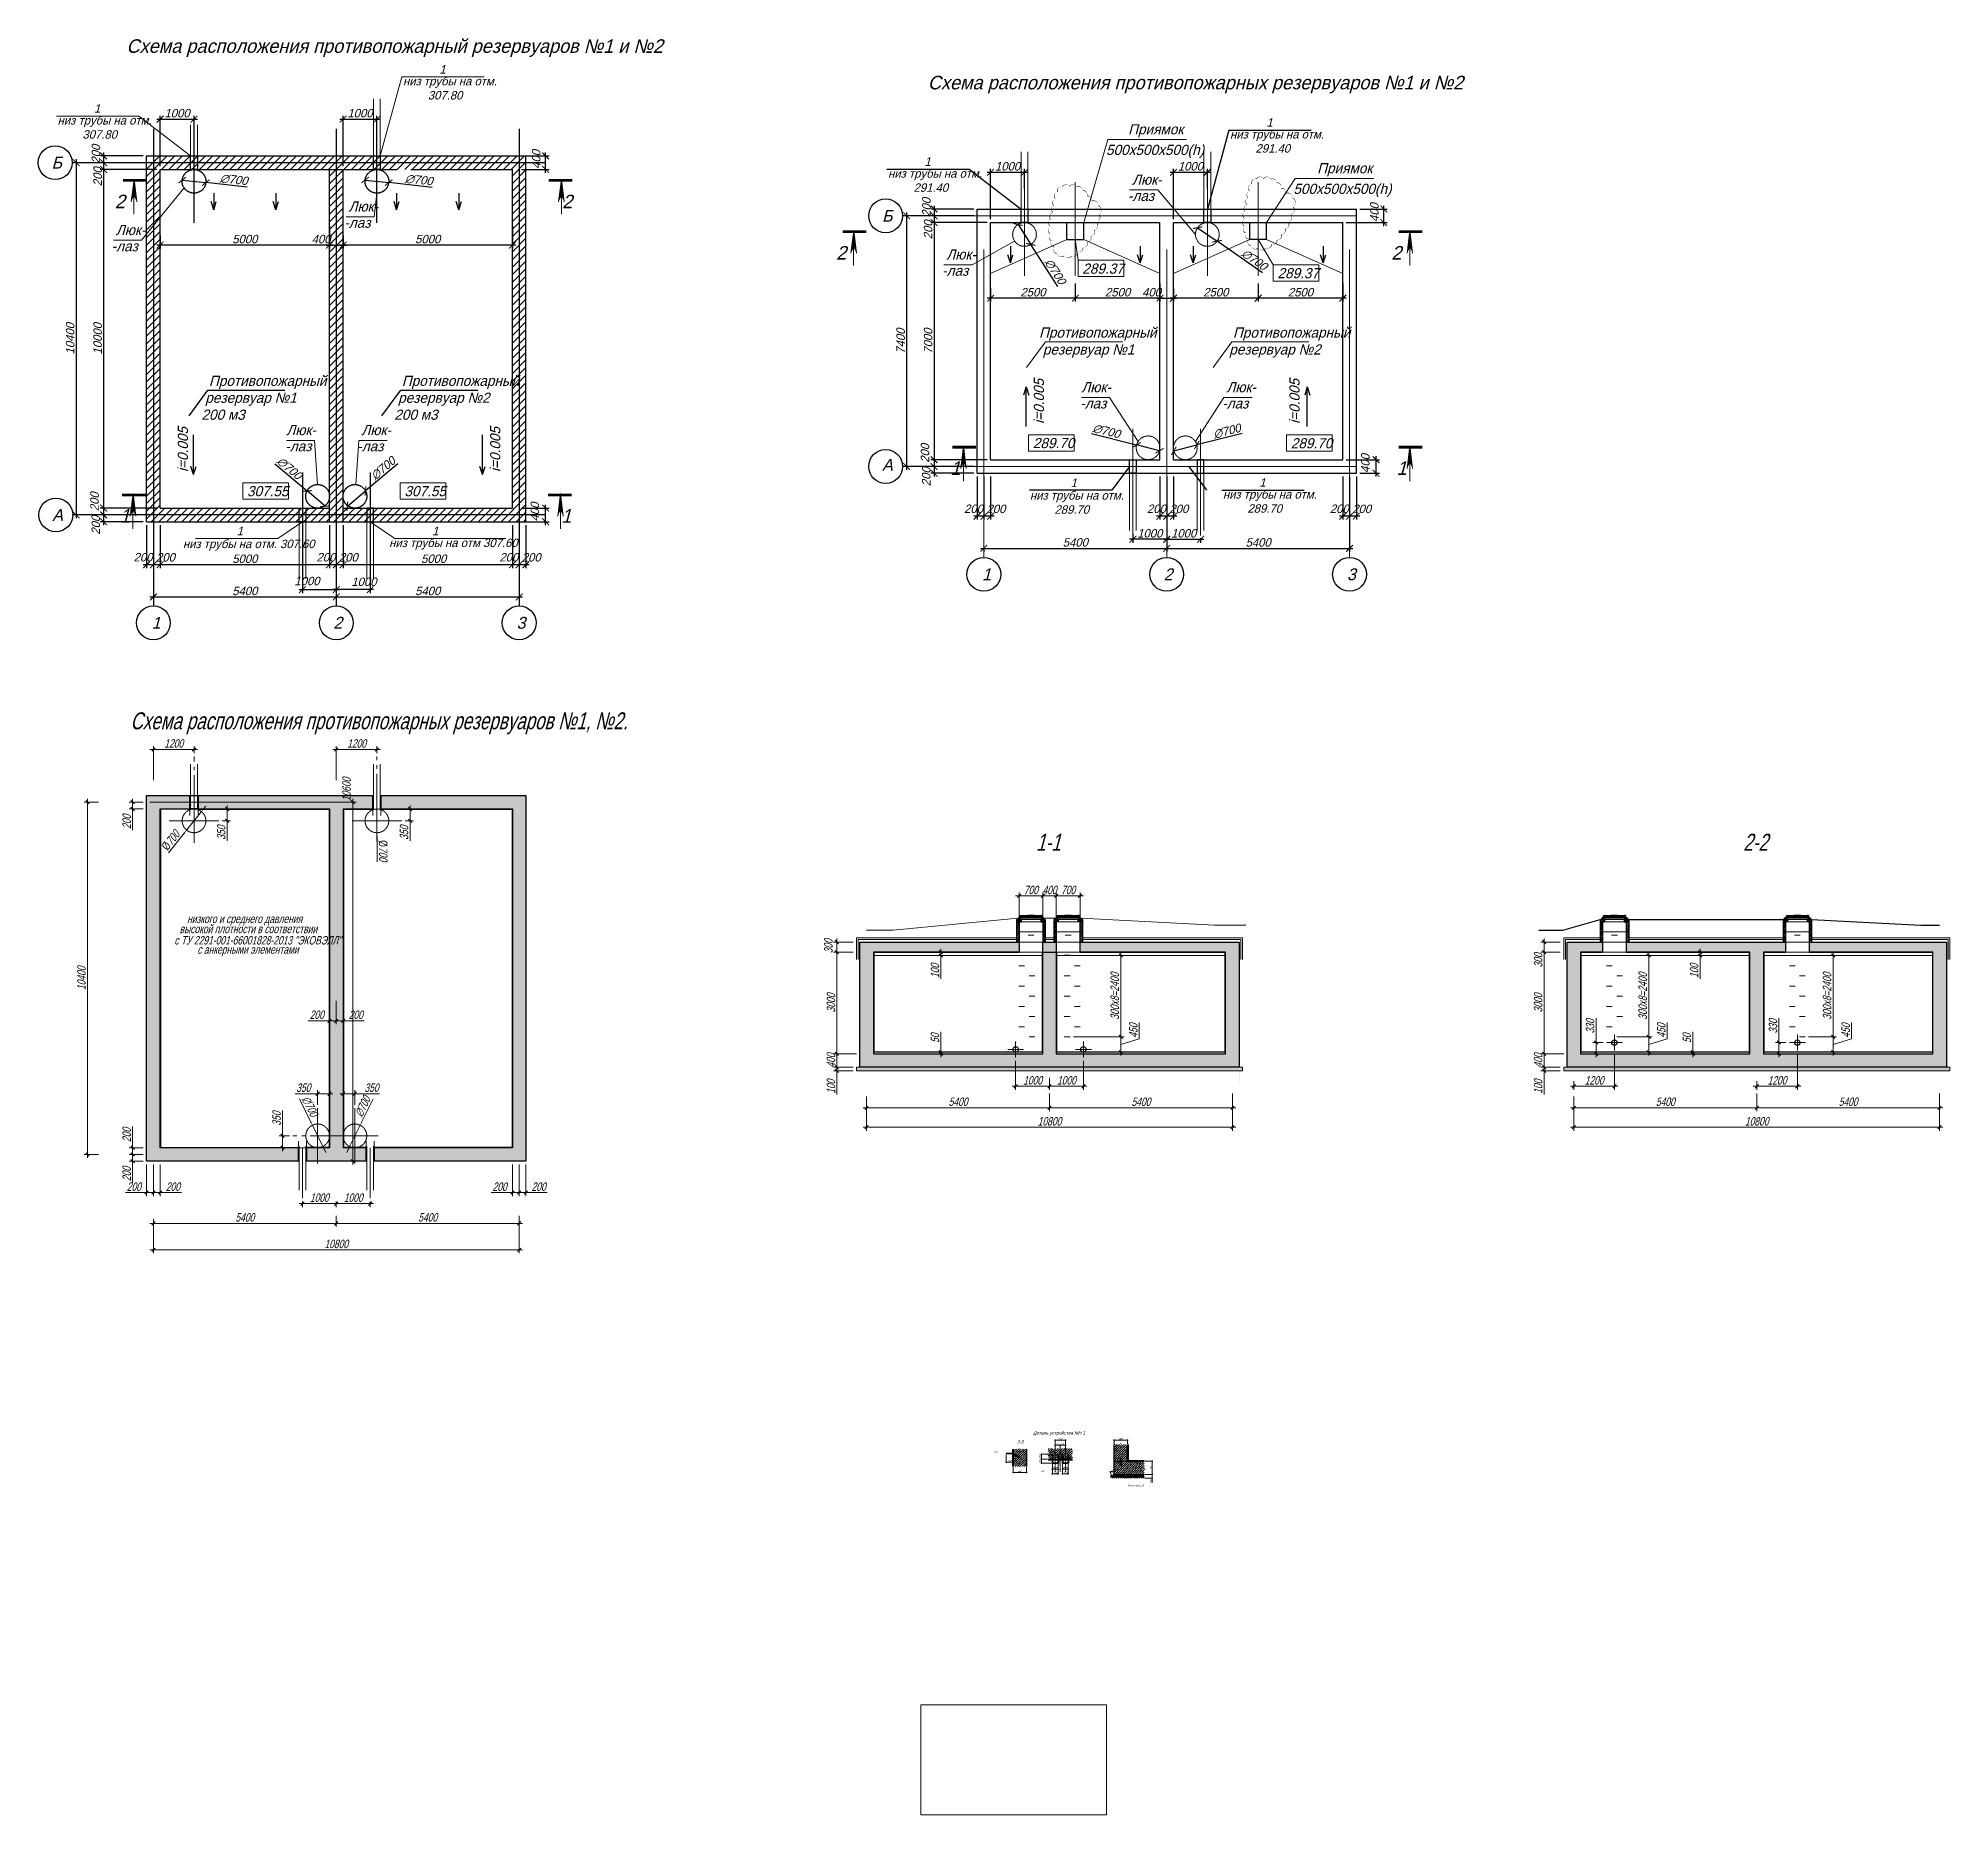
# Model space of a CAD drawing. Header units: millimetres. Extents: x 5929542 to 6152618, y 10240044 to 10382466.
# Drawn here: x 5987893 to 6044340, y 10267143 to 10319595 of the extents above; entities that cross this region are included whole.
import ezdxf

# ---------------------------------------------------------------- set-up
doc = ezdxf.new("R2010")
doc.units = ezdxf.units.MM
doc.header["$PDMODE"] = 35
for name, pattern in [('ACAD_ISO02W100', [15, 12, -3]), ('CENTER', [2, 1.25, -0.25, 0.25, -0.25]), ('GOST2.303 5', [24, 20, -1.5, 1, -1.5]), ('осевая', [50.8, 31.75, -6.35, 6.35, -6.35])]:
    doc.linetypes.add(name, pattern=pattern)
doc.layers.get('Defpoints').update_dxf_attribs({"color": 253})
for name, color, linetype in [('0 @ 1', 7, 'Continuous'), ('ВК', 7, 'Continuous'), ('вспомог.', 1, 'Continuous')]:
    doc.layers.add(name, color=color, linetype=linetype)
for name, color, linetype, lineweight in [('Dimentions', 65, 'Continuous', 9), ('Layer1', 10, 'ACAD_ISO02W100', 13), ('Tablica', 72, 'Continuous', 30), ('арматура', 7, 'Continuous', 40), ('МОНОЛИТ', 5, 'Continuous', 30), ('Осевая', 4, 'CENTER', 9), ('Оси', 6, 'осевая', 9), ('Основная', 7, 'Continuous', 30), ('Построения', 7, 'Continuous', 13), ('Размеры', 172, 'Continuous', 13), ('стены', 7, 'Continuous', 30), ('Текст', 134, 'Continuous', 13), ('Текст @ 1', 134, 'Continuous', 13), ('Тонкая', 67, 'Continuous', 9), ('тонкосн', 8, 'Continuous', 18), ('Штрих монолита', 9, 'Continuous', 9), ('Штриховка', 253, 'Continuous', 13), ('Штриховка стен', 255, 'Continuous', 13), ('эксплик', 7, 'Continuous', 50)]:
    doc.layers.add(name, color=color, linetype=linetype, lineweight=lineweight)
doc.styles.add('GOST 2.304', font='mipgost.ttf', dxfattribs={"width": 0.75, "oblique": 15})
doc.styles.add('ГОСТ 2.304', font='mipgost.ttf', dxfattribs={"oblique": 15})
doc.styles.add('Размеры', font='times.ttf', dxfattribs={"width": 0.6})
doc.dimstyles.new('SPDS', dxfattribs={"dimtxt": 2.5, "dimasz": 1, "dimexe": 1, "dimexo": 1, "dimgap": 0.5, "dimtad": 1, "dimdec": 0, "dimrnd": 0.001, "dimtxsty": 'GOST 2.304', "dimblk": 'OBLIQUE', "dimcen": 2.5, "dimdle": 1, "dimclrd": 256, "dimclre": 256, "dimclrt": 256, "dimadec": 0, "dimazin": 2, "dimtfac": 0.75, "dimtdec": 0, "dimtmove": 1, "dimatfit": 3, "dimfxl": 1, "dimtolj": 1, "dimlwd": -1, "dimlwe": -1, "dimarcsym": 0})
doc.dimstyles.new('Размер 200', dxfattribs={"dimtxt": 250, "dimasz": 200, "dimexe": 100, "dimexo": 100, "dimgap": 50, "dimtad": 1, "dimdec": 0, "dimlfac": 2, "dimdsep": 46, "dimtxsty": 'Размеры', "dimblk1": 'ARCHTICK', "dimblk2": 'ARCHTICK', "dimsah": 1, "dimcen": 300, "dimdle": 100, "dimclrd": 256, "dimclre": 256, "dimclrt": 7, "dimaunit": 1, "dimadec": 1, "dimazin": 0, "dimtfac": 1, "dimtdec": 0, "dimtmove": 1, "dimatfit": 3, "dimldrblk": 'ARCHTICK', "dimfxl": 1, "dimtolj": 1, "dimtzin": 0, "dimarcsym": 0})
picture_1 = doc.add_image_def('image1.jpg', size_in_pixel=(706, 418))
pattern_1 = [(45, (5661870.47, 9992195.443), (-26.5165043, 26.5165043), [])]
pattern_2 = [(45, (5814229.632, 9890295.315), (-22.097087, 22.097087), [])]
pattern_3 = [(45, (5928216.707, 8887561.624), (-8.83883476, 8.83883476), [])]
pattern_4 = [(45, (5661870.47, 9991895.443), (-26.5165043, 26.5165043), [])]
pattern_5 = [(45, (5679103.565, 9992195.443), (-26.5165043, 26.5165043), [])]
pattern_6 = [(45, (5679103.565, 9991895.443), (-26.5165043, 26.5165043), [])]
pattern_7 = [(45, (5683404.27, 9992195.443), (-26.5165043, 26.5165043), [])]
pattern_8 = [(45, (5683404.27, 9991895.443), (-26.5165043, 26.5165043), [])]
pattern_9 = [(45, (-8453.306, 304.564), (25.25697034, 92.60889125), [119.0625, -23.8125, 0, -23.8125])]

msp = doc.modelspace()

# ---------------------------------------------------------------- texts
at = {"color": 0, "lineweight": 5, "ltscale": 2, "style": 'ГОСТ 2.304', "oblique": 15}
for s, height, p in [('Схема расположения противопожарный резервуаров №1 и №2 ', 400, (5990498.30567, 10319163.27732)), ('Люк-', 300, (5997054.91896, 10314477.40186)), ('-лаз', 300, (5996931.07759, 10313998.90717)), ('Люк-', 300, (5990183.80094, 10313781.99625)), ('-лаз', 300, (5990059.95958, 10313303.50156)), ('Люк-', 300, (5995219.56388, 10307875.76946)), ('Люк-', 300, (5997434.58377, 10307875.76946)), ('-лаз', 300, (5995186.53349, 10307397.27477)), ('-лаз', 300, (5997310.7424, 10307397.27477))]:
    msp.add_text(s, height=height, dxfattribs=at).set_placement(p)
at = {"lineweight": 25, "ltscale": 2, "style": 'ГОСТ 2.304', "oblique": 15}
for p in [(5999737.13021, 10318552.62057), (5989537.8109, 10317395.42093), (5993754.21325, 10304920.92492), (5999525.88554, 10304920.92492)]:
    msp.add_text('1', height=250, dxfattribs=at).set_placement(p)
at = {"color": 0, "lineweight": 5, "ltscale": 2, "style": 'ГОСТ 2.304', "oblique": 15}
for p in [(5992313.95389, 10306787.92417), (6001537.89176, 10306787.92417)]:
    msp.add_text('i=0.005', height=300, rotation=90, dxfattribs=at).set_placement(p)
at = {"color": 0, "lineweight": 5, "ltscale": 2, "attachment_point": 1, "style": 'ГОСТ 2.304'}
for s, insert, char_height, width in [('\\pi590.93; низ трубы на отм.    \\P\\pi1417;307.80', (5997980.09827, 10318452.62057), 250, 3710.9600501), ('\\pi590.93; низ трубы на отм.    \\P\\pi1417;307.80', (5987780.77895, 10317295.42093), 250, 3710.9600501), ('  Противопожарный    \\P резервуар №1\\P200 м3', (5992713.12087, 10309630.27984, -3000), 300, 3710.9600501), ('  Противопожарный    \\P резервуар №2\\P200 м3', (5998407.39562, 10309630.27984, -3000), 300, 3710.9600501), ('307.55', (5994056.66939, 10306372.5355), 300, 3710.9600501), ('307.55', (5998706.34496, 10306372.5355), 300, 3710.9600501), ('\\pi201.37; низ трубы на отм. 307.60', (5991870.48864, 10304790.14794), 250, 3951.1728855), ('\\pi393.44; низ трубы на отм 307.60\\P\\pi1923.5;    ', (5997768.85359, 10304820.92492), 250, 4275.5033911)]:
    msp.add_mtext(s, dxfattribs=dict(at, insert=insert, char_height=char_height, width=width))
at = {"linetype": 'Continuous', "lineweight": 25, "ltscale": 100, "char_height": 350, "attachment_point": 1, "style": 'ГОСТ 2.304'}
for s, insert, width in [('Б', (5988288.1521, 10316095.04037), 350), ('\\fMipgost|b0|i0|c1|p34;\\W1.0000000000;\\T1.0000000000;\\o\\lА', (5988307.42872, 10305695.04037), 350), ('\\fMipgost|b0|i0|c1|p34;\\W1.0000000000;\\T1.0000000000;\\o\\l1', (5991243.2552, 10302510.06484), 249.75), ('\\fMipgost|b0|i0|c1|p34;\\W1.0000000000;\\T1.0000000000;\\o\\l2', (5996606.46011, 10302510.06484), 326.75), ('\\fMipgost|b0|i0|c1|p34;\\W1.0000000000;\\T1.0000000000;\\o\\l3', (6002018.71011, 10302510.06484), 300)]:
    msp.add_mtext(s, dxfattribs=dict(at, insert=insert, width=width))
at = {"layer": '0 @ 1', "linetype": 'ByBlock', "lineweight": 9, "style": 'ГОСТ 2.304', "oblique": 15}
for s, p in [('2', (5990156.45093, 10314574.7244)), ('2', (6003366.59139, 10314574.7244)), ('1', (5990301.92172, 10305291.76782)), ('1', (6003339.19045, 10305291.76782))]:
    msp.add_text(s, height=400, dxfattribs=at).set_placement(p)
at = {"layer": 'Dimentions', "color": 0, "lineweight": 5, "ltscale": 2, "style": 'ГОСТ 2.304', "oblique": 15}
for s, height, p in [('Схема расположения противопожарных резервуаров №1 и №2 ', 400, (6014161.95551, 10318085.54314)), ('Приямок', 300, (6020079.12638, 10316756.88857)), ('500х500х500(h)', 300, (6019423.32481, 10316148.41557)), ('Приямок', 300, (6025661.00157, 10315607.18047)), ('Люк-', 300, (6020192.61654, 10315268.97502)), ('500х500х500(h)', 300, (6024956.70324, 10314998.70748)), ('-лаз', 300, (6020068.77517, 10314790.48033)), ('Люк-', 300, (6014707.69166, 10313060.93081)), ('-лаз', 300, (6014583.8503, 10312582.43612)), ('Люк-', 300, (6018695.18513, 10309141.44634)), ('Люк-', 300, (6022978.11085, 10309141.44634)), ('-лаз', 300, (6018662.15473, 10308662.95165)), ('-лаз', 300, (6022854.26948, 10308662.95165))]:
    msp.add_text(s, height=height, dxfattribs=at).set_placement(p)
for p in [(6017592.29867, 10308208.87011), (6025141.49731, 10308208.87011)]:
    msp.add_text('i=0.005', height=300, rotation=90, dxfattribs=at).set_placement(p)
at = {"layer": 'Dimentions', "color": 0, "lineweight": 5, "ltscale": 2, "width": 3710.9600501, "attachment_point": 1, "style": 'ГОСТ 2.304'}
for s, insert, char_height in [('\\pi590.93; низ трубы на отм.    \\P\\pi1434.9;291.40', (6022403.28615, 10316884.03158), 250), ('\\pi590.93; низ трубы на отм.    \\P\\pi1434.9;291.40', (6012304.66966, 10315726.83194), 250), ('289.37', (6018723.33845, 10312942.43471), 300), ('289.37', (6024488.33291, 10312808.01624), 300), ('Противопожарный    \\P резервуар №1', (6017447.92144, 10311055.32698, -3000), 300), ('  Противопожарный    \\P резервуар №2', (6022950.91844, 10311055.32698, -3000), 300), ('289.70', (6017262.86909, 10307791.6293), 300), ('289.70', (6024879.83085, 10307786.41593), 300), ('\\pi590.93; низ трубы на отм.    \\P\\pi1408.1;289.70', (6016493.67652, 10306221.55844), 250), ('\\pi590.93; низ трубы на отм.    \\P\\pi1408.1;289.70', (6022192.04147, 10306252.33543), 250)]:
    msp.add_mtext(s, dxfattribs=dict(at, insert=insert, char_height=char_height))
at = {"layer": 'арматура', "lineweight": 25, "ltscale": 20, "style": 'ГОСТ 2.304', "oblique": 15}
for s, p in [('л.2', (6016118.65951, 10277821.63633)), ('л.2', (6017499.13239, 10277267.03848)), ('(бетон кл.В7,5)', (6020061.77825, 10276842.49553))]:
    msp.add_text(s, height=50, dxfattribs=at).set_placement(p)
at = {"layer": 'Размеры', "linetype": 'Continuous', "lineweight": 25, "ltscale": 100, "char_height": 350, "attachment_point": 1, "style": 'ГОСТ 2.304'}
for s, insert, width in [('Б', (6012812.04282, 10314526.45138), 350), ('\\fMipgost|b0|i0|c1|p34;\\W1.0000000000;\\T1.0000000000;\\o\\lА', (6012812.04282, 10307176.23052), 350), ('\\fMipgost|b0|i0|c1|p34;\\W1.0000000000;\\T1.0000000000;\\o\\l1', (6015767.14592, 10303941.47534), 249.75), ('\\fMipgost|b0|i0|c1|p34;\\W1.0000000000;\\T1.0000000000;\\o\\l2', (6021129.64799, 10303941.47534), 326.75), ('\\fMipgost|b0|i0|c1|p34;\\W1.0000000000;\\T1.0000000000;\\o\\l3', (6026541.89799, 10303941.47534), 300)]:
    msp.add_mtext(s, dxfattribs=dict(at, insert=insert, width=width))
at = {"layer": 'Текст', "lineweight": 25, "ltscale": 2, "style": 'ГОСТ 2.304', "oblique": 15}
for p in [(6024160.3181, 10316984.03158), (6014061.70161, 10315826.83194), (6018377.40113, 10306341.36447), (6023949.07342, 10306352.33543)]:
    msp.add_text('1', height=250, dxfattribs=at).set_placement(p)
at = {"layer": 'Текст', "ltscale": 100, "style": 'GOST 2.304', "oblique": 15, "width": 0.75}
for s, height, p in [('Схема расположения противопожарных резервуаров №1, №2.', 500, (5990614.84366, 10299191.32905)), ('1-1', 500, (6017360.25425, 10295607.39283)), ('2-2', 500, (6038243.7024, 10295607.39283)), ('высокой плотности в соответствии', 250, (5992066.46381, 10293171.86636)), ('низкого и среднего давления', 250, (5992287.35223, 10293469.88479)), ('с ТУ 2291-001-66001828-2013 "ЭКОВЭЛЛ"', 250, (5991911.84059, 10292837.32003)), (' с анкерными элементами', 250, (5992519.28708, 10292564.7927))]:
    msp.add_text(s, height=height, dxfattribs=at).set_placement(p)
at = {"layer": 'Текст', "ltscale": 20, "style": 'GOST 2.304', "oblique": 15, "width": 0.75}
msp.add_text('3-3', height=100, dxfattribs=at).set_placement((6016801.40994, 10278108.14911))
at = {"layer": 'Текст', "ltscale": 20, "insert": (6018038.96278, 10278466.21912), "char_height": 100, "width": 1276.7760507, "attachment_point": 2, "line_spacing_factor": 0.8, "style": 'GOST 2.304'}
msp.add_mtext('{\\W0.8;Деталь устройства МН 1}', dxfattribs=at)
at = {"layer": 'Текст @ 1', "linetype": 'ByBlock', "lineweight": 9, "style": 'ГОСТ 2.304', "oblique": 15}
for s, p in [('2', (6011456.87702, 10313058.51605)), ('2', (6027849.27734, 10313058.51605)), ('1', (6014825.81244, 10306700.41888)), ('1', (6028004.81338, 10306700.41888))]:
    msp.add_text(s, height=400, dxfattribs=at).set_placement(p)

# ---------------------------------------------------------------- blocks, each defined once
blk = doc.blocks.new('_ArchTick')
at = {"color": 0, "linetype": 'ByBlock', "const_width": 0.15}
blk.add_lwpolyline([(-0.5, -0.5), (0.5, 0.5)], dxfattribs=at)
blk = doc.blocks.new('*D79')
at = {"lineweight": -2, "transparency": 16777216}
for p, q in [((5989113, 10315920), (5988912, 10315920)), ((5989012, 10316020), (5989012, 10305420)), ((5989113, 10305520), (5988912, 10305520))]:
    blk.add_line(p, q, dxfattribs=at)
at = {"layer": 'Defpoints', "color": 0, "transparency": 16777216}
for p in [(5989213, 10315920), (5989012, 10305520), (5989213, 10305520)]:
    blk.add_point(p, dxfattribs=at)
at = {"lineweight": -2, "transparency": 16777216, "xscale": 200, "yscale": 200, "zscale": 200}
for p, rotation in [((5989012, 10315920), 90), ((5989012, 10305520), 270)]:
    blk.add_blockref('_ArchTick', p, dxfattribs=dict(at, rotation=rotation))
at = {"color": 7, "transparency": 16777216, "insert": (5988837, 10310720), "char_height": 250, "attachment_point": 5, "rotation": 90, "style": 'ГОСТ 2.304'}
blk.add_mtext('\\A1;10400', dxfattribs=at)
blk = doc.blocks.new('*D80')
at = {"lineweight": -2, "transparency": 16777216}
for p, q in [((5990993, 10316120), (5989723, 10316120)), ((5990993, 10315920), (5989723, 10315920)), ((5989823, 10316220), (5989823, 10315820))]:
    blk.add_line(p, q, dxfattribs=at)
at = {"layer": 'Defpoints', "color": 0, "transparency": 16777216}
for p in [(5989823, 10315920), (5991093, 10316120), (5991093, 10315920)]:
    blk.add_point(p, dxfattribs=at)
at = {"lineweight": -2, "transparency": 16777216, "xscale": 200, "yscale": 200, "zscale": 200}
for p, rotation in [((5989823, 10316120), 90), ((5989823, 10315920), 270)]:
    blk.add_blockref('_ArchTick', p, dxfattribs=dict(at, rotation=rotation))
at = {"color": 7, "transparency": 16777216, "insert": (5989598, 10316170), "char_height": 250, "attachment_point": 5, "rotation": 90, "style": 'ГОСТ 2.304'}
blk.add_mtext('\\A1;200', dxfattribs=at)
blk = doc.blocks.new('*D81')
at = {"lineweight": -2, "transparency": 16777216}
for p, q in [((5990993, 10315920), (5989723, 10315920)), ((5989823, 10316020), (5989823, 10315620)), ((5991393, 10315720), (5989723, 10315720))]:
    blk.add_line(p, q, dxfattribs=at)
at = {"layer": 'Defpoints', "color": 0, "transparency": 16777216}
for p in [(5991093, 10315920), (5989823, 10315720), (5991493, 10315720)]:
    blk.add_point(p, dxfattribs=at)
at = {"lineweight": -2, "transparency": 16777216, "xscale": 200, "yscale": 200, "zscale": 200}
for p, rotation in [((5989823, 10315920), 90), ((5989823, 10315720), 270)]:
    blk.add_blockref('_ArchTick', p, dxfattribs=dict(at, rotation=rotation))
at = {"color": 7, "transparency": 16777216, "insert": (5989648, 10315505), "char_height": 250, "attachment_point": 5, "rotation": 90, "style": 'ГОСТ 2.304'}
blk.add_mtext('\\A1;200', dxfattribs=at)
blk = doc.blocks.new('*D82')
at = {"lineweight": -2, "transparency": 16777216}
for p, q in [((5989823, 10315820), (5989823, 10305620)), ((5991393, 10315720), (5989723, 10315720)), ((5991393, 10305720), (5989723, 10305720))]:
    blk.add_line(p, q, dxfattribs=at)
at = {"layer": 'Defpoints', "color": 0, "transparency": 16777216}
for p in [(5991493, 10315720), (5989823, 10305720), (5991493, 10305720)]:
    blk.add_point(p, dxfattribs=at)
at = {"lineweight": -2, "transparency": 16777216, "xscale": 200, "yscale": 200, "zscale": 200}
for p, rotation in [((5989823, 10315720), 90), ((5989823, 10305720), 270)]:
    blk.add_blockref('_ArchTick', p, dxfattribs=dict(at, rotation=rotation))
at = {"color": 7, "transparency": 16777216, "insert": (5989648, 10310720), "char_height": 250, "attachment_point": 5, "rotation": 90, "style": 'ГОСТ 2.304'}
blk.add_mtext('\\A1;10000', dxfattribs=at)
blk = doc.blocks.new('*D83')
at = {"lineweight": -2, "transparency": 16777216}
for p, q in [((5991393, 10305720), (5989723, 10305720)), ((5989823, 10305820), (5989823, 10305420)), ((5990993, 10305520), (5989723, 10305520))]:
    blk.add_line(p, q, dxfattribs=at)
at = {"layer": 'Defpoints', "color": 0, "transparency": 16777216}
for p in [(5991493, 10305720), (5989823, 10305520), (5991093, 10305520)]:
    blk.add_point(p, dxfattribs=at)
at = {"lineweight": -2, "transparency": 16777216, "xscale": 200, "yscale": 200, "zscale": 200}
for p, rotation in [((5989823, 10305720), 90), ((5989823, 10305520), 270)]:
    blk.add_blockref('_ArchTick', p, dxfattribs=dict(at, rotation=rotation))
at = {"color": 7, "transparency": 16777216, "insert": (5989557, 10305908), "char_height": 250, "attachment_point": 5, "rotation": 90, "style": 'ГОСТ 2.304'}
blk.add_mtext('\\A1;200', dxfattribs=at)
blk = doc.blocks.new('*D84')
at = {"lineweight": -2, "transparency": 16777216}
for p, q in [((5990993, 10305520), (5989723, 10305520)), ((5990993, 10305320), (5989723, 10305320)), ((5989823, 10305620), (5989823, 10305220))]:
    blk.add_line(p, q, dxfattribs=at)
at = {"layer": 'Defpoints', "color": 0, "transparency": 16777216}
for p in [(5989823, 10305320), (5991093, 10305520), (5991093, 10305320)]:
    blk.add_point(p, dxfattribs=at)
at = {"lineweight": -2, "transparency": 16777216, "xscale": 200, "yscale": 200, "zscale": 200}
for p, rotation in [((5989823, 10305520), 90), ((5989823, 10305320), 270)]:
    blk.add_blockref('_ArchTick', p, dxfattribs=dict(at, rotation=rotation))
at = {"color": 7, "transparency": 16777216, "insert": (5989594, 10305215), "char_height": 250, "attachment_point": 5, "rotation": 90, "style": 'ГОСТ 2.304'}
blk.add_mtext('\\A1;200', dxfattribs=at)
blk = doc.blocks.new('*D85')
at = {"lineweight": -2, "transparency": 16777216}
for p, q in [((5991193, 10303100), (5996793, 10303100)), ((5991293, 10303082), (5991293, 10303000))]:
    blk.add_line(p, q, dxfattribs=at)
at = {"layer": 'Defpoints', "color": 0, "transparency": 16777216}
for p in [(5991293, 10303182), (5996693, 10303100), (5996693, 10303100)]:
    blk.add_point(p, dxfattribs=at)
at = {"lineweight": -2, "transparency": 16777216, "xscale": 200, "yscale": 200, "zscale": 200, "rotation": 180}
blk.add_blockref('_ArchTick', (5991293, 10303100), dxfattribs=at)
at = {"lineweight": -2, "transparency": 16777216, "xscale": 200, "yscale": 200, "zscale": 200}
blk.add_blockref('_ArchTick', (5996693, 10303100), dxfattribs=at)
at = {"color": 7, "transparency": 16777216, "insert": (5993993, 10303275), "char_height": 250, "attachment_point": 5, "style": 'ГОСТ 2.304'}
blk.add_mtext('\\A1;5400', dxfattribs=at)
blk = doc.blocks.new('*D86')
at = {"lineweight": -2, "transparency": 16777216}
for p, q in [((5996594, 10303100), (6002194, 10303100)), ((5996694, 10303082), (5996694, 10303000)), ((6002094, 10303260), (6002094, 10303000))]:
    blk.add_line(p, q, dxfattribs=at)
at = {"layer": 'Defpoints', "color": 0, "transparency": 16777216}
for p in [(5996694, 10303182), (6002094, 10303360), (6002094, 10303100)]:
    blk.add_point(p, dxfattribs=at)
at = {"lineweight": -2, "transparency": 16777216, "xscale": 200, "yscale": 200, "zscale": 200, "rotation": 180}
blk.add_blockref('_ArchTick', (5996694, 10303100), dxfattribs=at)
at = {"lineweight": -2, "transparency": 16777216, "xscale": 200, "yscale": 200, "zscale": 200}
blk.add_blockref('_ArchTick', (6002094, 10303100), dxfattribs=at)
at = {"color": 7, "transparency": 16777216, "insert": (5999394, 10303275), "char_height": 250, "attachment_point": 5, "style": 'ГОСТ 2.304'}
blk.add_mtext('\\A1;5400', dxfattribs=at)
blk = doc.blocks.new('*D87')
at = {"lineweight": -2, "transparency": 16777216}
for p, q in [((5991293, 10305220), (5991293, 10303950)), ((5991493, 10305220), (5991493, 10303950)), ((5991593, 10304050), (5991193, 10304050))]:
    blk.add_line(p, q, dxfattribs=at)
at = {"layer": 'Defpoints', "color": 0, "transparency": 16777216}
for p in [(5991293, 10305320), (5991493, 10305320), (5991293, 10304050)]:
    blk.add_point(p, dxfattribs=at)
at = {"lineweight": -2, "transparency": 16777216, "xscale": 200, "yscale": 200, "zscale": 200, "rotation": 180}
blk.add_blockref('_ArchTick', (5991293, 10304050), dxfattribs=at)
at = {"lineweight": -2, "transparency": 16777216, "xscale": 200, "yscale": 200, "zscale": 200}
blk.add_blockref('_ArchTick', (5991493, 10304050), dxfattribs=at)
at = {"color": 7, "transparency": 16777216, "insert": (5991650, 10304267), "char_height": 250, "attachment_point": 5, "style": 'ГОСТ 2.304'}
blk.add_mtext('\\A1;200', dxfattribs=at)
blk = doc.blocks.new('*D88')
at = {"lineweight": -2, "transparency": 16777216}
for p, q in [((5991093, 10305220), (5991093, 10303950)), ((5991293, 10305220), (5991293, 10303950)), ((5991393, 10304050), (5990993, 10304050))]:
    blk.add_line(p, q, dxfattribs=at)
at = {"layer": 'Defpoints', "color": 0, "transparency": 16777216}
for p in [(5991093, 10305320), (5991293, 10305320), (5991093, 10304050)]:
    blk.add_point(p, dxfattribs=at)
at = {"lineweight": -2, "transparency": 16777216, "xscale": 200, "yscale": 200, "zscale": 200, "rotation": 180}
blk.add_blockref('_ArchTick', (5991093, 10304050), dxfattribs=at)
at = {"lineweight": -2, "transparency": 16777216, "xscale": 200, "yscale": 200, "zscale": 200}
blk.add_blockref('_ArchTick', (5991293, 10304050), dxfattribs=at)
at = {"color": 7, "transparency": 16777216, "insert": (5990988, 10304269), "char_height": 250, "attachment_point": 5, "style": 'ГОСТ 2.304'}
blk.add_mtext('\\A1;200', dxfattribs=at)
blk = doc.blocks.new('*D89')
at = {"lineweight": -2, "transparency": 16777216}
for p, q in [((5996694, 10305220), (5996694, 10303950)), ((5996894, 10305220), (5996894, 10303950)), ((5996994, 10304050), (5996594, 10304050))]:
    blk.add_line(p, q, dxfattribs=at)
at = {"layer": 'Defpoints', "color": 0, "transparency": 16777216}
for p in [(5996694, 10305320), (5996894, 10305320), (5996694, 10304050)]:
    blk.add_point(p, dxfattribs=at)
at = {"lineweight": -2, "transparency": 16777216, "xscale": 200, "yscale": 200, "zscale": 200, "rotation": 180}
blk.add_blockref('_ArchTick', (5996694, 10304050), dxfattribs=at)
at = {"lineweight": -2, "transparency": 16777216, "xscale": 200, "yscale": 200, "zscale": 200}
blk.add_blockref('_ArchTick', (5996894, 10304050), dxfattribs=at)
at = {"color": 7, "transparency": 16777216, "insert": (5997051, 10304267), "char_height": 250, "attachment_point": 5, "style": 'ГОСТ 2.304'}
blk.add_mtext('\\A1;200', dxfattribs=at)
blk = doc.blocks.new('*D90')
at = {"lineweight": -2, "transparency": 16777216}
for p, q in [((5996494, 10305220), (5996494, 10303950)), ((5996694, 10305220), (5996694, 10303950)), ((5996794, 10304050), (5996394, 10304050))]:
    blk.add_line(p, q, dxfattribs=at)
at = {"layer": 'Defpoints', "color": 0, "transparency": 16777216}
for p in [(5996494, 10305320), (5996694, 10305320), (5996494, 10304050)]:
    blk.add_point(p, dxfattribs=at)
at = {"lineweight": -2, "transparency": 16777216, "xscale": 200, "yscale": 200, "zscale": 200, "rotation": 180}
blk.add_blockref('_ArchTick', (5996494, 10304050), dxfattribs=at)
at = {"lineweight": -2, "transparency": 16777216, "xscale": 200, "yscale": 200, "zscale": 200}
blk.add_blockref('_ArchTick', (5996694, 10304050), dxfattribs=at)
at = {"color": 7, "transparency": 16777216, "insert": (5996389, 10304269), "char_height": 250, "attachment_point": 5, "style": 'ГОСТ 2.304'}
blk.add_mtext('\\A1;200', dxfattribs=at)
blk = doc.blocks.new('*D91')
at = {"lineweight": -2, "transparency": 16777216}
for p, q in [((6002094, 10305220), (6002094, 10303950)), ((6002294, 10305220), (6002294, 10303950)), ((6002394, 10304050), (6001994, 10304050))]:
    blk.add_line(p, q, dxfattribs=at)
at = {"layer": 'Defpoints', "color": 0, "transparency": 16777216}
for p in [(6002094, 10305320), (6002294, 10305320), (6002094, 10304050)]:
    blk.add_point(p, dxfattribs=at)
at = {"lineweight": -2, "transparency": 16777216, "xscale": 200, "yscale": 200, "zscale": 200, "rotation": 180}
blk.add_blockref('_ArchTick', (6002094, 10304050), dxfattribs=at)
at = {"lineweight": -2, "transparency": 16777216, "xscale": 200, "yscale": 200, "zscale": 200}
blk.add_blockref('_ArchTick', (6002294, 10304050), dxfattribs=at)
at = {"color": 7, "transparency": 16777216, "insert": (6002451, 10304267), "char_height": 250, "attachment_point": 5, "style": 'ГОСТ 2.304'}
blk.add_mtext('\\A1;200', dxfattribs=at)
blk = doc.blocks.new('*D92')
at = {"lineweight": -2, "transparency": 16777216}
for p, q in [((6001894, 10305220), (6001894, 10303950)), ((6002094, 10305220), (6002094, 10303950)), ((6002194, 10304050), (6001794, 10304050))]:
    blk.add_line(p, q, dxfattribs=at)
at = {"layer": 'Defpoints', "color": 0, "transparency": 16777216}
for p in [(6001894, 10305320), (6002094, 10305320), (6001894, 10304050)]:
    blk.add_point(p, dxfattribs=at)
at = {"lineweight": -2, "transparency": 16777216, "xscale": 200, "yscale": 200, "zscale": 200, "rotation": 180}
blk.add_blockref('_ArchTick', (6001894, 10304050), dxfattribs=at)
at = {"lineweight": -2, "transparency": 16777216, "xscale": 200, "yscale": 200, "zscale": 200}
blk.add_blockref('_ArchTick', (6002094, 10304050), dxfattribs=at)
at = {"color": 7, "transparency": 16777216, "insert": (6001789, 10304269), "char_height": 250, "attachment_point": 5, "style": 'ГОСТ 2.304'}
blk.add_mtext('\\A1;200', dxfattribs=at)
blk = doc.blocks.new('*D93')
at = {"lineweight": -2, "transparency": 16777216}
for p, q in [((5996894, 10305220), (5996894, 10303950)), ((6001894, 10305220), (6001894, 10303950)), ((6001994, 10304050), (5996794, 10304050))]:
    blk.add_line(p, q, dxfattribs=at)
at = {"layer": 'Defpoints', "color": 0, "transparency": 16777216}
for p in [(5996894, 10305320), (6001894, 10305320), (5996894, 10304050)]:
    blk.add_point(p, dxfattribs=at)
at = {"lineweight": -2, "transparency": 16777216, "xscale": 200, "yscale": 200, "zscale": 200, "rotation": 180}
blk.add_blockref('_ArchTick', (5996894, 10304050), dxfattribs=at)
at = {"lineweight": -2, "transparency": 16777216, "xscale": 200, "yscale": 200, "zscale": 200}
blk.add_blockref('_ArchTick', (6001894, 10304050), dxfattribs=at)
at = {"color": 7, "transparency": 16777216, "insert": (5999569, 10304225), "char_height": 250, "attachment_point": 5, "style": 'ГОСТ 2.304'}
blk.add_mtext('\\A1;5000', dxfattribs=at)
blk = doc.blocks.new('*D94')
at = {"lineweight": -2, "transparency": 16777216}
for p, q in [((5991493, 10305220), (5991493, 10303950)), ((5996493, 10305220), (5996493, 10303950)), ((5996593, 10304050), (5991393, 10304050))]:
    blk.add_line(p, q, dxfattribs=at)
at = {"layer": 'Defpoints', "color": 0, "transparency": 16777216}
for p in [(5991493, 10305320), (5996493, 10305320), (5991493, 10304050)]:
    blk.add_point(p, dxfattribs=at)
at = {"lineweight": -2, "transparency": 16777216, "xscale": 200, "yscale": 200, "zscale": 200, "rotation": 180}
blk.add_blockref('_ArchTick', (5991493, 10304050), dxfattribs=at)
at = {"lineweight": -2, "transparency": 16777216, "xscale": 200, "yscale": 200, "zscale": 200}
blk.add_blockref('_ArchTick', (5996493, 10304050), dxfattribs=at)
at = {"color": 7, "transparency": 16777216, "insert": (5993993, 10304225), "char_height": 250, "attachment_point": 5, "style": 'ГОСТ 2.304'}
blk.add_mtext('\\A1;5000', dxfattribs=at)
blk = doc.blocks.new('*D95')
at = {"lineweight": -2, "transparency": 16777216}
for p in [(5992145, 10315409), (5994062, 10315197)]:
    blk.add_line(p, (5992841, 10315332), dxfattribs=at)
at = {"layer": 'Defpoints', "color": 0, "transparency": 16777216}
for p in [(5992145, 10315409), (5992841, 10315332)]:
    blk.add_point(p, dxfattribs=at)
at = {"lineweight": -2, "transparency": 16777216, "xscale": 200, "yscale": 200, "zscale": 200}
for p, rotation in [((5992145, 10315409), 353.6876446743543), ((5992841, 10315332), 173.6876446743543)]:
    blk.add_blockref('_ArchTick', p, dxfattribs=dict(at, rotation=rotation))
at = {"color": 7, "transparency": 16777216, "insert": (5993669, 10315417), "char_height": 250, "attachment_point": 5, "rotation": 353.6876, "style": 'ГОСТ 2.304'}
blk.add_mtext('\\A1;∅700', dxfattribs=at)
blk = doc.blocks.new('*D96')
at = {"lineweight": -2, "transparency": 16777216}
for p, q in [((5991493, 10313772), (5991493, 10313388)), ((5996493, 10314048), (5996493, 10313388)), ((5996593, 10313488), (5991393, 10313488))]:
    blk.add_line(p, q, dxfattribs=at)
at = {"layer": 'Defpoints', "color": 0, "transparency": 16777216}
for p in [(5996493, 10314148), (5991493, 10313872), (5991493, 10313488)]:
    blk.add_point(p, dxfattribs=at)
at = {"lineweight": -2, "transparency": 16777216, "xscale": 200, "yscale": 200, "zscale": 200, "rotation": 180}
blk.add_blockref('_ArchTick', (5991493, 10313488), dxfattribs=at)
at = {"lineweight": -2, "transparency": 16777216, "xscale": 200, "yscale": 200, "zscale": 200}
blk.add_blockref('_ArchTick', (5996493, 10313488), dxfattribs=at)
at = {"color": 7, "transparency": 16777216, "insert": (5993993, 10313663), "char_height": 250, "attachment_point": 5, "style": 'ГОСТ 2.304'}
blk.add_mtext('\\A1;5000', dxfattribs=at)
blk = doc.blocks.new('*D97')
at = {"lineweight": -2, "transparency": 16777216}
for p in [(5997546, 10315409), (5999528, 10315188)]:
    blk.add_line(p, (5998242, 10315331), dxfattribs=at)
at = {"layer": 'Defpoints', "color": 0, "transparency": 16777216}
for p in [(5997546, 10315409), (5998242, 10315331)]:
    blk.add_point(p, dxfattribs=at)
at = {"lineweight": -2, "transparency": 16777216, "xscale": 200, "yscale": 200, "zscale": 200}
for p, rotation in [((5997546, 10315409), 353.651311495334), ((5998242, 10315331), 173.6513114953341)]:
    blk.add_blockref('_ArchTick', p, dxfattribs=dict(at, rotation=rotation))
at = {"color": 7, "transparency": 16777216, "insert": (5999135, 10315409), "char_height": 250, "attachment_point": 5, "rotation": 353.6513, "style": 'ГОСТ 2.304'}
blk.add_mtext('\\A1;∅700', dxfattribs=at)
blk = doc.blocks.new('*D98')
at = {"lineweight": -2, "transparency": 16777216}
for p, q in [((5996794, 10317206), (5997994, 10317206)), ((5996894, 10315820), (5996894, 10317306)), ((5997894, 10316729), (5997894, 10317306))]:
    blk.add_line(p, q, dxfattribs=at)
at = {"layer": 'Defpoints', "color": 0, "transparency": 16777216}
for p in [(5997894, 10317206), (5997894, 10316629), (5996894, 10315720)]:
    blk.add_point(p, dxfattribs=at)
at = {"lineweight": -2, "transparency": 16777216, "xscale": 200, "yscale": 200, "zscale": 200, "rotation": 180}
blk.add_blockref('_ArchTick', (5996894, 10317206), dxfattribs=at)
at = {"lineweight": -2, "transparency": 16777216, "xscale": 200, "yscale": 200, "zscale": 200}
blk.add_blockref('_ArchTick', (5997894, 10317206), dxfattribs=at)
at = {"color": 7, "transparency": 16777216, "insert": (5997394, 10317381), "char_height": 250, "attachment_point": 5, "style": 'ГОСТ 2.304'}
blk.add_mtext('\\A1;1000', dxfattribs=at)
blk = doc.blocks.new('*D99')
at = {"lineweight": -2, "transparency": 16777216}
for p, q in [((5996494, 10313590), (5996494, 10313388)), ((5996894, 10313590), (5996894, 10313388)), ((5996394, 10313488), (5996994, 10313488))]:
    blk.add_line(p, q, dxfattribs=at)
at = {"layer": 'Defpoints', "color": 0, "transparency": 16777216}
for p in [(5996494, 10313690), (5996894, 10313690), (5996894, 10313488)]:
    blk.add_point(p, dxfattribs=at)
at = {"lineweight": -2, "transparency": 16777216, "xscale": 200, "yscale": 200, "zscale": 200, "rotation": 180}
blk.add_blockref('_ArchTick', (5996494, 10313488), dxfattribs=at)
at = {"lineweight": -2, "transparency": 16777216, "xscale": 200, "yscale": 200, "zscale": 200}
blk.add_blockref('_ArchTick', (5996894, 10313488), dxfattribs=at)
at = {"color": 7, "transparency": 16777216, "insert": (5996245, 10313663), "char_height": 250, "attachment_point": 5, "style": 'ГОСТ 2.304'}
blk.add_mtext('\\A1;400', dxfattribs=at)
blk = doc.blocks.new('*D100')
at = {"lineweight": -2, "transparency": 16777216}
for p in [(5994879, 10307030), (5996366, 10305776)]:
    blk.add_line(p, (5995831, 10306228), dxfattribs=at)
at = {"layer": 'Defpoints', "color": 0, "transparency": 16777216}
for p in [(5995831, 10306228), (5996366, 10305776)]:
    blk.add_point(p, dxfattribs=at)
at = {"lineweight": -2, "transparency": 16777216, "xscale": 200, "yscale": 200, "zscale": 200}
for p, rotation in [((5995831, 10306228), 319.8805582941653), ((5996366, 10305776), 139.8805582941652)]:
    blk.add_blockref('_ArchTick', p, dxfattribs=dict(at, rotation=rotation))
at = {"color": 7, "transparency": 16777216, "insert": (5995309, 10306897), "char_height": 250, "attachment_point": 5, "rotation": 319.8806, "style": 'ГОСТ 2.304'}
blk.add_mtext('\\A1;∅700', dxfattribs=at)
blk = doc.blocks.new('*D101')
at = {"lineweight": -2, "transparency": 16777216}
for p, q in [((6002165, 10305720), (6002976, 10305720)), ((6002876, 10305220), (6002876, 10305820)), ((6002165, 10305320), (6002976, 10305320))]:
    blk.add_line(p, q, dxfattribs=at)
at = {"layer": 'Defpoints', "color": 0, "transparency": 16777216}
for p in [(6002065, 10305720), (6002876, 10305720), (6002065, 10305320)]:
    blk.add_point(p, dxfattribs=at)
at = {"lineweight": -2, "transparency": 16777216, "xscale": 200, "yscale": 200, "zscale": 200}
for p, rotation in [((6002876, 10305720), 90), ((6002876, 10305320), 270)]:
    blk.add_blockref('_ArchTick', p, dxfattribs=dict(at, rotation=rotation))
at = {"color": 7, "transparency": 16777216, "insert": (6002559, 10305606), "char_height": 250, "attachment_point": 5, "rotation": 90, "style": 'ГОСТ 2.304'}
blk.add_mtext('\\A1;400', dxfattribs=at)
blk = doc.blocks.new('*D102')
at = {"lineweight": -2, "transparency": 16777216}
for p, q in [((6002165, 10316120), (6002976, 10316120)), ((6002876, 10315620), (6002876, 10316220)), ((6002165, 10315720), (6002976, 10315720))]:
    blk.add_line(p, q, dxfattribs=at)
at = {"layer": 'Defpoints', "color": 0, "transparency": 16777216}
for p in [(6002065, 10316120), (6002876, 10316120), (6002065, 10315720)]:
    blk.add_point(p, dxfattribs=at)
at = {"lineweight": -2, "transparency": 16777216, "xscale": 200, "yscale": 200, "zscale": 200}
for p, rotation in [((6002876, 10316120), 90), ((6002876, 10315720), 270)]:
    blk.add_blockref('_ArchTick', p, dxfattribs=dict(at, rotation=rotation))
at = {"color": 7, "transparency": 16777216, "insert": (6002599, 10316015), "char_height": 250, "attachment_point": 5, "rotation": 90, "style": 'ГОСТ 2.304'}
blk.add_mtext('\\A1;400', dxfattribs=at)
blk = doc.blocks.new('*D103')
at = {"lineweight": -2, "transparency": 16777216}
for p, q in [((5995694, 10303618), (5995694, 10303214)), ((5996694, 10303606), (5996694, 10303214)), ((5995594, 10303314), (5996794, 10303314))]:
    blk.add_line(p, q, dxfattribs=at)
at = {"layer": 'Defpoints', "color": 0, "transparency": 16777216}
for p in [(5995694, 10303718), (5996694, 10303706), (5996694, 10303314)]:
    blk.add_point(p, dxfattribs=at)
at = {"lineweight": -2, "transparency": 16777216, "xscale": 200, "yscale": 200, "zscale": 200, "rotation": 180}
blk.add_blockref('_ArchTick', (5995694, 10303314), dxfattribs=at)
at = {"lineweight": -2, "transparency": 16777216, "xscale": 200, "yscale": 200, "zscale": 200}
blk.add_blockref('_ArchTick', (5996694, 10303314), dxfattribs=at)
at = {"color": 7, "transparency": 16777216, "insert": (5995828, 10303567), "char_height": 250, "attachment_point": 5, "style": 'ГОСТ 2.304'}
blk.add_mtext('\\A1;1000', dxfattribs=at)
blk = doc.blocks.new('*D104')
at = {"lineweight": -2, "transparency": 16777216}
for p, q in [((5996694, 10303606), (5996694, 10303214)), ((5997694, 10303618), (5997694, 10303214)), ((5997794, 10303314), (5996594, 10303314))]:
    blk.add_line(p, q, dxfattribs=at)
at = {"layer": 'Defpoints', "color": 0, "transparency": 16777216}
for p in [(5996694, 10303706), (5997694, 10303718), (5996694, 10303314)]:
    blk.add_point(p, dxfattribs=at)
at = {"lineweight": -2, "transparency": 16777216, "xscale": 200, "yscale": 200, "zscale": 200, "rotation": 180}
blk.add_blockref('_ArchTick', (5996694, 10303314), dxfattribs=at)
at = {"lineweight": -2, "transparency": 16777216, "xscale": 200, "yscale": 200, "zscale": 200}
blk.add_blockref('_ArchTick', (5997694, 10303314), dxfattribs=at)
at = {"color": 7, "transparency": 16777216, "insert": (5997510, 10303544), "char_height": 250, "attachment_point": 5, "style": 'ГОСТ 2.304'}
blk.add_mtext('\\A1;1000', dxfattribs=at)
blk = doc.blocks.new('*D105')
at = {"lineweight": -2, "transparency": 16777216}
for p, q in [((5996894, 10313772), (5996894, 10313388)), ((6001894, 10314048), (6001894, 10313388)), ((6001994, 10313488), (5996794, 10313488))]:
    blk.add_line(p, q, dxfattribs=at)
at = {"layer": 'Defpoints', "color": 0, "transparency": 16777216}
for p in [(6001894, 10314148), (5996894, 10313872), (5996894, 10313488)]:
    blk.add_point(p, dxfattribs=at)
at = {"lineweight": -2, "transparency": 16777216, "xscale": 200, "yscale": 200, "zscale": 200, "rotation": 180}
blk.add_blockref('_ArchTick', (5996894, 10313488), dxfattribs=at)
at = {"lineweight": -2, "transparency": 16777216, "xscale": 200, "yscale": 200, "zscale": 200}
blk.add_blockref('_ArchTick', (6001894, 10313488), dxfattribs=at)
at = {"color": 7, "transparency": 16777216, "insert": (5999394, 10313663), "char_height": 250, "attachment_point": 5, "style": 'ГОСТ 2.304'}
blk.add_mtext('\\A1;5000', dxfattribs=at)
blk = doc.blocks.new('*D106')
at = {"lineweight": -2, "transparency": 16777216}
for p in [(5998509, 10307030), (5997021, 10305776)]:
    blk.add_line(p, (5997556, 10306228), dxfattribs=at)
at = {"layer": 'Defpoints', "color": 0, "transparency": 16777216}
for p in [(5997556, 10306228), (5997021, 10305776)]:
    blk.add_point(p, dxfattribs=at)
at = {"lineweight": -2, "transparency": 16777216, "xscale": 200, "yscale": 200, "zscale": 200}
for p, rotation in [((5997556, 10306228), 220.119441705933), ((5997021, 10305776), 40.11944170593295)]:
    blk.add_blockref('_ArchTick', p, dxfattribs=dict(at, rotation=rotation))
at = {"color": 7, "transparency": 16777216, "insert": (5998079, 10306897), "char_height": 250, "attachment_point": 5, "rotation": 40.1194, "style": 'ГОСТ 2.304'}
blk.add_mtext('\\A1;∅700', dxfattribs=at)
blk = doc.blocks.new('*D107')
at = {"lineweight": -2, "transparency": 16777216}
for p, q in [((5991393, 10317206), (5992593, 10317206)), ((5991493, 10315820), (5991493, 10317306)), ((5992493, 10316729), (5992493, 10317306))]:
    blk.add_line(p, q, dxfattribs=at)
at = {"layer": 'Defpoints', "color": 0, "transparency": 16777216}
for p in [(5992493, 10317206), (5992493, 10316629), (5991493, 10315720)]:
    blk.add_point(p, dxfattribs=at)
at = {"lineweight": -2, "transparency": 16777216, "xscale": 200, "yscale": 200, "zscale": 200, "rotation": 180}
blk.add_blockref('_ArchTick', (5991493, 10317206), dxfattribs=at)
at = {"lineweight": -2, "transparency": 16777216, "xscale": 200, "yscale": 200, "zscale": 200}
blk.add_blockref('_ArchTick', (5992493, 10317206), dxfattribs=at)
at = {"color": 7, "transparency": 16777216, "insert": (5991993, 10317381), "char_height": 250, "attachment_point": 5, "style": 'ГОСТ 2.304'}
blk.add_mtext('\\A1;1000', dxfattribs=at)
blk = doc.blocks.new('_Oblique')
at = {"color": 0, "linetype": 'ByBlock', "lineweight": -2}
blk.add_line((-0.5, -0.5), (0.5, 0.5), dxfattribs=at)
blk = doc.blocks.new('*D108')
at = {"layer": 'Defpoints', "color": 0, "ltscale": 100, "transparency": 16777216}
for p in [(5989773, 10297038), (5989346, 10286638), (5989773, 10286638)]:
    blk.add_point(p, dxfattribs=at)
at = {"layer": 'Размеры', "ltscale": 100, "transparency": 16777216}
for p, q in [((5989673, 10297038), (5989246, 10297038)), ((5989346, 10297138), (5989346, 10286538)), ((5989673, 10286638), (5989246, 10286638))]:
    blk.add_line(p, q, dxfattribs=at)
at = {"layer": 'Размеры', "ltscale": 100, "transparency": 16777216, "xscale": 100, "yscale": 100, "zscale": 100}
for p, rotation in [((5989346, 10297038), 90), ((5989346, 10286638), 270)]:
    blk.add_blockref('_Oblique', p, dxfattribs=dict(at, rotation=rotation))
at = {"layer": 'Размеры', "ltscale": 100, "transparency": 16777216, "insert": (5989171, 10291838), "char_height": 250, "attachment_point": 5, "rotation": 90, "style": 'GOST 2.304'}
blk.add_mtext('\\A1;10400', dxfattribs=at)
blk = doc.blocks.new('*D109')
at = {"layer": 'Defpoints', "color": 0, "ltscale": 100, "transparency": 16777216}
for p in [(5991293, 10284829), (6002094, 10284829), (6002094, 10283821)]:
    blk.add_point(p, dxfattribs=at)
at = {"layer": 'Размеры', "ltscale": 100, "transparency": 16777216}
for p, q in [((5991293, 10284729), (5991293, 10283721)), ((6002094, 10284729), (6002094, 10283721)), ((5991193, 10283821), (6002194, 10283821))]:
    blk.add_line(p, q, dxfattribs=at)
at = {"layer": 'Размеры', "ltscale": 100, "transparency": 16777216, "xscale": 100, "yscale": 100, "zscale": 100, "rotation": 180}
blk.add_blockref('_Oblique', (5991293, 10283821), dxfattribs=at)
at = {"layer": 'Размеры', "ltscale": 100, "transparency": 16777216, "xscale": 100, "yscale": 100, "zscale": 100}
blk.add_blockref('_Oblique', (6002094, 10283821), dxfattribs=at)
at = {"layer": 'Размеры', "ltscale": 100, "transparency": 16777216, "insert": (5996693, 10283996), "char_height": 250, "attachment_point": 5, "style": 'GOST 2.304'}
blk.add_mtext('\\A1;10800', dxfattribs=at)
blk = doc.blocks.new('*D110')
at = {"layer": 'Defpoints', "color": 0, "ltscale": 100, "transparency": 16777216}
for p in [(5992712, 10296761), (5992274, 10296215)]:
    blk.add_point(p, dxfattribs=at)
at = {"layer": 'Размеры', "ltscale": 100, "transparency": 16777216}
for p, q in [((5992712, 10296761), (5992274, 10296215)), ((5992774, 10296839), (5992837, 10296917)), ((5991735, 10295541), (5992212, 10296137))]:
    blk.add_line(p, q, dxfattribs=at)
for points in [[(5992761, 10296850), (5992787, 10296829), (5992712, 10296761)], [(5992199, 10296147), (5992225, 10296126), (5992274, 10296215)]]:
    blk.add_solid(points, dxfattribs=at)
at = {"layer": 'Размеры', "ltscale": 100, "transparency": 16777216, "insert": (5991805, 10295910), "char_height": 250, "attachment_point": 5, "rotation": 51.3225, "style": 'GOST 2.304'}
blk.add_mtext('\\A1;{\\Q0;%%c}700', dxfattribs=at)
blk = doc.blocks.new('*D112')
at = {"layer": 'Defpoints', "color": 0, "ltscale": 100, "transparency": 16777216}
for p in [(5997891, 10296838), (5997896, 10296138)]:
    blk.add_point(p, dxfattribs=at)
at = {"layer": 'Размеры', "ltscale": 100, "transparency": 16777216}
for p, q in [((5997891, 10296938), (5997890, 10297038)), ((5997891, 10296838), (5997896, 10296138)), ((5997902, 10295275), (5997897, 10296038))]:
    blk.add_line(p, q, dxfattribs=at)
for points in [[(5997907, 10296938), (5997874, 10296938), (5997891, 10296838)], [(5997913, 10296038), (5997880, 10296038), (5997896, 10296138)]]:
    blk.add_solid(points, dxfattribs=at)
at = {"layer": 'Размеры', "ltscale": 100, "transparency": 16777216, "insert": (5998075, 10295608), "char_height": 250, "attachment_point": 5, "rotation": 270.3728, "style": 'GOST 2.304'}
blk.add_mtext('\\A1;{\\Q0;%%c}700', dxfattribs=at)
blk = doc.blocks.new('*D113')
at = {"layer": 'Defpoints', "color": 0, "ltscale": 100, "transparency": 16777216}
for p in [(5995989, 10287502), (5996298, 10286874)]:
    blk.add_point(p, dxfattribs=at)
at = {"layer": 'Размеры', "ltscale": 100, "transparency": 16777216}
for p, q in [((5995608, 10288276), (5995945, 10287592)), ((5996298, 10286874), (5995989, 10287502)), ((5996343, 10286784), (5996387, 10286695))]:
    blk.add_line(p, q, dxfattribs=at)
for points in [[(5995960, 10287599), (5995930, 10287584), (5995989, 10287502)], [(5996358, 10286792), (5996328, 10286777), (5996298, 10286874)]]:
    blk.add_solid(points, dxfattribs=at)
at = {"layer": 'Размеры', "ltscale": 100, "transparency": 16777216, "insert": (5995912, 10288056), "char_height": 250, "attachment_point": 5, "rotation": 296.2338, "style": 'GOST 2.304'}
blk.add_mtext('\\A1;∅700', dxfattribs=at)
blk = doc.blocks.new('*D114')
at = {"layer": 'Defpoints', "color": 0, "ltscale": 100, "transparency": 16777216}
for p in [(5997398, 10287502), (5997089, 10286874)]:
    blk.add_point(p, dxfattribs=at)
at = {"layer": 'Размеры', "ltscale": 100, "transparency": 16777216}
for p, q in [((5997780, 10288276), (5997443, 10287592)), ((5997089, 10286874), (5997398, 10287502)), ((5997045, 10286784), (5997001, 10286695))]:
    blk.add_line(p, q, dxfattribs=at)
for points in [[(5997428, 10287599), (5997458, 10287584), (5997398, 10287502)], [(5997030, 10286792), (5997060, 10286777), (5997089, 10286874)]]:
    blk.add_solid(points, dxfattribs=at)
at = {"layer": 'Размеры', "ltscale": 100, "transparency": 16777216, "insert": (5997476, 10288056), "char_height": 250, "attachment_point": 5, "rotation": 63.7662, "style": 'GOST 2.304'}
blk.add_mtext('\\A1;∅700', dxfattribs=at)
blk = doc.blocks.new('*D115')
at = {"layer": 'Defpoints', "color": 0, "ltscale": 100, "transparency": 16777216}
for p in [(5991293, 10298596), (5992493, 10298384, 200), (5991293, 10297586)]:
    blk.add_point(p, dxfattribs=at)
at = {"layer": 'Размеры', "ltscale": 100, "transparency": 16777216}
for p, q in [((5992593, 10298596), (5991193, 10298596)), ((5991293, 10297686), (5991293, 10298696)), ((5992493, 10298484), (5992493, 10298696))]:
    blk.add_line(p, q, dxfattribs=at)
at = {"layer": 'Размеры', "ltscale": 100, "transparency": 16777216, "xscale": 100, "yscale": 100, "zscale": 100, "rotation": 180}
blk.add_blockref('_Oblique', (5991293, 10298596), dxfattribs=at)
at = {"layer": 'Размеры', "ltscale": 100, "transparency": 16777216, "xscale": 100, "yscale": 100, "zscale": 100}
blk.add_blockref('_Oblique', (5992493, 10298596), dxfattribs=at)
at = {"layer": 'Размеры', "ltscale": 100, "transparency": 16777216, "insert": (5991893, 10298771), "char_height": 250, "attachment_point": 5, "style": 'GOST 2.304'}
blk.add_mtext('\\A1;1200', dxfattribs=at)
blk = doc.blocks.new('*D116')
at = {"layer": 'Defpoints', "color": 0, "ltscale": 100, "transparency": 16777216}
for p in [(5996694, 10298596), (5997894, 10298384, 200), (5996694, 10297586)]:
    blk.add_point(p, dxfattribs=at)
at = {"layer": 'Размеры', "ltscale": 100, "transparency": 16777216}
for p, q in [((5997994, 10298596), (5996594, 10298596)), ((5996694, 10297686), (5996694, 10298696)), ((5997894, 10298484), (5997894, 10298696))]:
    blk.add_line(p, q, dxfattribs=at)
at = {"layer": 'Размеры', "ltscale": 100, "transparency": 16777216, "xscale": 100, "yscale": 100, "zscale": 100, "rotation": 180}
blk.add_blockref('_Oblique', (5996694, 10298596), dxfattribs=at)
at = {"layer": 'Размеры', "ltscale": 100, "transparency": 16777216, "xscale": 100, "yscale": 100, "zscale": 100}
blk.add_blockref('_Oblique', (5997894, 10298596), dxfattribs=at)
at = {"layer": 'Размеры', "ltscale": 100, "transparency": 16777216, "insert": (5997294, 10298771), "char_height": 250, "attachment_point": 5, "style": 'GOST 2.304'}
blk.add_mtext('\\A1;1200', dxfattribs=at)
blk = doc.blocks.new('*D117')
at = {"layer": 'Defpoints', "color": 0, "ltscale": 100, "transparency": 16777216}
for p in [(5995694, 10285348, 60), (5996694, 10285348), (5996694, 10285186)]:
    blk.add_point(p, dxfattribs=at)
at = {"layer": 'Размеры', "ltscale": 100, "transparency": 16777216}
for p, q in [((5995594, 10285186), (5996794, 10285186)), ((5995694, 10285248), (5995694, 10285086)), ((5996694, 10285248), (5996694, 10285086))]:
    blk.add_line(p, q, dxfattribs=at)
at = {"layer": 'Размеры', "ltscale": 100, "transparency": 16777216, "xscale": 100, "yscale": 100, "zscale": 100, "rotation": 180}
blk.add_blockref('_Oblique', (5995694, 10285186), dxfattribs=at)
at = {"layer": 'Размеры', "ltscale": 100, "transparency": 16777216, "xscale": 100, "yscale": 100, "zscale": 100}
blk.add_blockref('_Oblique', (5996694, 10285186), dxfattribs=at)
at = {"layer": 'Размеры', "ltscale": 100, "transparency": 16777216, "insert": (5996194, 10285361), "char_height": 250, "attachment_point": 5, "style": 'GOST 2.304'}
blk.add_mtext('\\A1;1000', dxfattribs=at)
blk = doc.blocks.new('*D118')
at = {"layer": 'Defpoints', "color": 0, "ltscale": 100, "transparency": 16777216}
for p in [(5996694, 10285348), (5997694, 10285348, 60), (5996694, 10285186)]:
    blk.add_point(p, dxfattribs=at)
at = {"layer": 'Размеры', "ltscale": 100, "transparency": 16777216}
for p, q in [((5997794, 10285186), (5996594, 10285186)), ((5996694, 10285248), (5996694, 10285086)), ((5997694, 10285248), (5997694, 10285086))]:
    blk.add_line(p, q, dxfattribs=at)
at = {"layer": 'Размеры', "ltscale": 100, "transparency": 16777216, "xscale": 100, "yscale": 100, "zscale": 100, "rotation": 180}
blk.add_blockref('_Oblique', (5996694, 10285186), dxfattribs=at)
at = {"layer": 'Размеры', "ltscale": 100, "transparency": 16777216, "xscale": 100, "yscale": 100, "zscale": 100}
blk.add_blockref('_Oblique', (5997694, 10285186), dxfattribs=at)
at = {"layer": 'Размеры', "ltscale": 100, "transparency": 16777216, "insert": (5997194, 10285361), "char_height": 250, "attachment_point": 5, "style": 'GOST 2.304'}
blk.add_mtext('\\A1;1000', dxfattribs=at)
blk = doc.blocks.new('*D119')
at = {"layer": 'Defpoints', "color": 0, "ltscale": 100, "transparency": 16777216}
for p in [(5991093, 10297038), (5997181, 10297038), (5997574, 10286438)]:
    blk.add_point(p, dxfattribs=at)
at = {"layer": 'Размеры', "ltscale": 100, "transparency": 16777216}
for p, q in [((5991193, 10297038), (5997281, 10297038)), ((5997181, 10286338), (5997181, 10297138)), ((5997474, 10286438), (5997081, 10286438))]:
    blk.add_line(p, q, dxfattribs=at)
at = {"layer": 'Размеры', "ltscale": 100, "transparency": 16777216, "xscale": 100, "yscale": 100, "zscale": 100}
for p, rotation in [((5997181, 10297038), 90), ((5997181, 10286438), 270)]:
    blk.add_blockref('_Oblique', p, dxfattribs=dict(at, rotation=rotation))
at = {"layer": 'Размеры', "ltscale": 100, "transparency": 16777216, "insert": (5996998, 10297414), "char_height": 250, "attachment_point": 5, "rotation": 90, "style": 'GOST 2.304'}
blk.add_mtext('\\A1;10600', dxfattribs=at)
blk = doc.blocks.new('*D120')
at = {"layer": 'Defpoints', "color": 0, "ltscale": 100, "transparency": 16777216}
for p in [(5990681, 10297038), (5991093, 10297038), (5991093, 10296838)]:
    blk.add_point(p, dxfattribs=at)
at = {"layer": 'Размеры', "ltscale": 100, "transparency": 16777216}
for p, q in [((5990993, 10297038), (5990581, 10297038)), ((5990993, 10296838), (5990581, 10296838)), ((5990681, 10296738), (5990681, 10297138)), ((5990681, 10296211), (5990681, 10296838))]:
    blk.add_line(p, q, dxfattribs=at)
at = {"layer": 'Размеры', "ltscale": 100, "transparency": 16777216, "xscale": 100, "yscale": 100, "zscale": 100}
for p, rotation in [((5990681, 10297038), 90), ((5990681, 10296838), 270)]:
    blk.add_blockref('_Oblique', p, dxfattribs=dict(at, rotation=rotation))
at = {"layer": 'Размеры', "ltscale": 100, "transparency": 16777216, "insert": (5990506, 10296462), "char_height": 250, "attachment_point": 5, "rotation": 90, "style": 'GOST 2.304'}
blk.add_mtext('\\A1;200', dxfattribs=at)
blk = doc.blocks.new('*D122')
at = {"layer": 'Defpoints', "color": 0, "ltscale": 100, "transparency": 16777216}
for p in [(5990681, 10286638), (5991093, 10286838), (5991093, 10286638)]:
    blk.add_point(p, dxfattribs=at)
at = {"layer": 'Размеры', "ltscale": 100, "transparency": 16777216}
for p, q in [((5990681, 10287465), (5990681, 10286838)), ((5990993, 10286838), (5990581, 10286838)), ((5990993, 10286638), (5990581, 10286638)), ((5990681, 10286938), (5990681, 10286538))]:
    blk.add_line(p, q, dxfattribs=at)
at = {"layer": 'Размеры', "ltscale": 100, "transparency": 16777216, "xscale": 100, "yscale": 100, "zscale": 100}
for p, rotation in [((5990681, 10286838), 90), ((5990681, 10286638), 270)]:
    blk.add_blockref('_Oblique', p, dxfattribs=dict(at, rotation=rotation))
at = {"layer": 'Размеры', "ltscale": 100, "transparency": 16777216, "insert": (5990506, 10287214), "char_height": 250, "attachment_point": 5, "rotation": 90, "style": 'GOST 2.304'}
blk.add_mtext('\\A1;200', dxfattribs=at)
blk = doc.blocks.new('*D121')
at = {"layer": 'Defpoints', "color": 0, "ltscale": 100, "transparency": 16777216}
for p in [(5990681, 10286638), (5991093, 10286638), (5991093, 10286438)]:
    blk.add_point(p, dxfattribs=at)
at = {"layer": 'Размеры', "ltscale": 100, "transparency": 16777216}
for p, q in [((5990993, 10286638), (5990581, 10286638)), ((5990681, 10286338), (5990681, 10286738)), ((5990993, 10286438), (5990581, 10286438)), ((5990681, 10285811), (5990681, 10286438))]:
    blk.add_line(p, q, dxfattribs=at)
at = {"layer": 'Размеры', "ltscale": 100, "transparency": 16777216, "xscale": 100, "yscale": 100, "zscale": 100}
for p, rotation in [((5990681, 10286638), 90), ((5990681, 10286438), 270)]:
    blk.add_blockref('_Oblique', p, dxfattribs=dict(at, rotation=rotation))
at = {"layer": 'Размеры', "ltscale": 100, "transparency": 16777216, "insert": (5990506, 10286062), "char_height": 250, "attachment_point": 5, "rotation": 90, "style": 'GOST 2.304'}
blk.add_mtext('\\A1;200', dxfattribs=at)
blk = doc.blocks.new('*D123')
at = {"layer": 'Defpoints', "color": 0, "ltscale": 100, "transparency": 16777216}
for p in [(5991093, 10286438), (5991293, 10286438), (5991293, 10285511)]:
    blk.add_point(p, dxfattribs=at)
at = {"layer": 'Размеры', "ltscale": 100, "transparency": 16777216}
for p, q in [((5991093, 10286338), (5991093, 10285411)), ((5991293, 10286338), (5991293, 10285411)), ((5990466, 10285511), (5991093, 10285511)), ((5990993, 10285511), (5991393, 10285511))]:
    blk.add_line(p, q, dxfattribs=at)
at = {"layer": 'Размеры', "ltscale": 100, "transparency": 16777216, "xscale": 100, "yscale": 100, "zscale": 100, "rotation": 180}
blk.add_blockref('_Oblique', (5991093, 10285511), dxfattribs=at)
at = {"layer": 'Размеры', "ltscale": 100, "transparency": 16777216, "xscale": 100, "yscale": 100, "zscale": 100}
blk.add_blockref('_Oblique', (5991293, 10285511), dxfattribs=at)
at = {"layer": 'Размеры', "ltscale": 100, "transparency": 16777216, "insert": (5990717, 10285686), "char_height": 250, "attachment_point": 5, "style": 'GOST 2.304'}
blk.add_mtext('\\A1;200', dxfattribs=at)
blk = doc.blocks.new('*D124')
at = {"layer": 'Defpoints', "color": 0, "ltscale": 100, "transparency": 16777216}
for p in [(5991293, 10286438), (5991493, 10286438), (5991293, 10285511)]:
    blk.add_point(p, dxfattribs=at)
at = {"layer": 'Размеры', "ltscale": 100, "transparency": 16777216}
for p, q in [((5991293, 10286338), (5991293, 10285411)), ((5991493, 10286338), (5991493, 10285411)), ((5991593, 10285511), (5991193, 10285511)), ((5992120, 10285511), (5991493, 10285511))]:
    blk.add_line(p, q, dxfattribs=at)
at = {"layer": 'Размеры', "ltscale": 100, "transparency": 16777216, "xscale": 100, "yscale": 100, "zscale": 100, "rotation": 180}
blk.add_blockref('_Oblique', (5991293, 10285511), dxfattribs=at)
at = {"layer": 'Размеры', "ltscale": 100, "transparency": 16777216, "xscale": 100, "yscale": 100, "zscale": 100}
blk.add_blockref('_Oblique', (5991493, 10285511), dxfattribs=at)
at = {"layer": 'Размеры', "ltscale": 100, "transparency": 16777216, "insert": (5991869, 10285686), "char_height": 250, "attachment_point": 5, "style": 'GOST 2.304'}
blk.add_mtext('\\A1;200', dxfattribs=at)
blk = doc.blocks.new('*D125')
at = {"layer": 'Defpoints', "color": 0, "ltscale": 100, "transparency": 16777216}
for p in [(6001894, 10286438), (6002094, 10286438), (6002094, 10285511)]:
    blk.add_point(p, dxfattribs=at)
at = {"layer": 'Размеры', "ltscale": 100, "transparency": 16777216}
for p, q in [((6001894, 10286338), (6001894, 10285411)), ((6002094, 10286338), (6002094, 10285411)), ((6001267, 10285511), (6001894, 10285511)), ((6001794, 10285511), (6002194, 10285511))]:
    blk.add_line(p, q, dxfattribs=at)
at = {"layer": 'Размеры', "ltscale": 100, "transparency": 16777216, "xscale": 100, "yscale": 100, "zscale": 100, "rotation": 180}
blk.add_blockref('_Oblique', (6001894, 10285511), dxfattribs=at)
at = {"layer": 'Размеры', "ltscale": 100, "transparency": 16777216, "xscale": 100, "yscale": 100, "zscale": 100}
blk.add_blockref('_Oblique', (6002094, 10285511), dxfattribs=at)
at = {"layer": 'Размеры', "ltscale": 100, "transparency": 16777216, "insert": (6001518, 10285686), "char_height": 250, "attachment_point": 5, "style": 'GOST 2.304'}
blk.add_mtext('\\A1;200', dxfattribs=at)
blk = doc.blocks.new('*D126')
at = {"layer": 'Defpoints', "color": 0, "ltscale": 100, "transparency": 16777216}
for p in [(6002094, 10286438), (6002294, 10286438), (6002094, 10285511)]:
    blk.add_point(p, dxfattribs=at)
at = {"layer": 'Размеры', "ltscale": 100, "transparency": 16777216}
for p, q in [((6002094, 10286338), (6002094, 10285411)), ((6002294, 10286338), (6002294, 10285411)), ((6002394, 10285511), (6001994, 10285511)), ((6002921, 10285511), (6002294, 10285511))]:
    blk.add_line(p, q, dxfattribs=at)
at = {"layer": 'Размеры', "ltscale": 100, "transparency": 16777216, "xscale": 100, "yscale": 100, "zscale": 100, "rotation": 180}
blk.add_blockref('_Oblique', (6002094, 10285511), dxfattribs=at)
at = {"layer": 'Размеры', "ltscale": 100, "transparency": 16777216, "xscale": 100, "yscale": 100, "zscale": 100}
blk.add_blockref('_Oblique', (6002294, 10285511), dxfattribs=at)
at = {"layer": 'Размеры', "ltscale": 100, "transparency": 16777216, "insert": (6002670, 10285686), "char_height": 250, "attachment_point": 5, "style": 'GOST 2.304'}
blk.add_mtext('\\A1;200', dxfattribs=at)
blk = doc.blocks.new('*D127')
at = {"layer": 'Defpoints', "color": 0, "ltscale": 100, "transparency": 16777216}
for p in [(5996494, 10291271), (5996694, 10291271), (5996694, 10290586)]:
    blk.add_point(p, dxfattribs=at)
at = {"layer": 'Размеры', "ltscale": 100, "transparency": 16777216}
for p, q in [((5996494, 10291171), (5996494, 10290486)), ((5996694, 10291171), (5996694, 10290486)), ((5995867, 10290586), (5996494, 10290586)), ((5996394, 10290586), (5996794, 10290586))]:
    blk.add_line(p, q, dxfattribs=at)
at = {"layer": 'Размеры', "ltscale": 100, "transparency": 16777216, "xscale": 100, "yscale": 100, "zscale": 100, "rotation": 180}
blk.add_blockref('_Oblique', (5996494, 10290586), dxfattribs=at)
at = {"layer": 'Размеры', "ltscale": 100, "transparency": 16777216, "xscale": 100, "yscale": 100, "zscale": 100}
blk.add_blockref('_Oblique', (5996694, 10290586), dxfattribs=at)
at = {"layer": 'Размеры', "ltscale": 100, "transparency": 16777216, "insert": (5996118, 10290761), "char_height": 250, "attachment_point": 5, "style": 'GOST 2.304'}
blk.add_mtext('\\A1;200', dxfattribs=at)
blk = doc.blocks.new('*D128')
at = {"layer": 'Defpoints', "color": 0, "ltscale": 100, "transparency": 16777216}
for p in [(5996694, 10291271), (5996894, 10291271), (5996694, 10290586)]:
    blk.add_point(p, dxfattribs=at)
at = {"layer": 'Размеры', "ltscale": 100, "transparency": 16777216}
for p, q in [((5996694, 10291171), (5996694, 10290486)), ((5996894, 10291171), (5996894, 10290486)), ((5996994, 10290586), (5996594, 10290586)), ((5997521, 10290586), (5996894, 10290586))]:
    blk.add_line(p, q, dxfattribs=at)
at = {"layer": 'Размеры', "ltscale": 100, "transparency": 16777216, "xscale": 100, "yscale": 100, "zscale": 100, "rotation": 180}
blk.add_blockref('_Oblique', (5996694, 10290586), dxfattribs=at)
at = {"layer": 'Размеры', "ltscale": 100, "transparency": 16777216, "xscale": 100, "yscale": 100, "zscale": 100}
blk.add_blockref('_Oblique', (5996894, 10290586), dxfattribs=at)
at = {"layer": 'Размеры', "ltscale": 100, "transparency": 16777216, "insert": (5997270, 10290761), "char_height": 250, "attachment_point": 5, "style": 'GOST 2.304'}
blk.add_mtext('\\A1;200', dxfattribs=at)
blk = doc.blocks.new('*D129')
at = {"layer": 'Defpoints', "color": 0, "ltscale": 100, "transparency": 16777216}
for p in [(5991293, 10284729), (5996694, 10284729), (5996694, 10284604)]:
    blk.add_point(p, dxfattribs=at)
at = {"layer": 'Размеры', "ltscale": 100, "transparency": 16777216}
for p, q in [((5991193, 10284604), (5996794, 10284604)), ((5991293, 10284629), (5991293, 10284504)), ((5996694, 10284629), (5996694, 10284504))]:
    blk.add_line(p, q, dxfattribs=at)
at = {"layer": 'Размеры', "ltscale": 100, "transparency": 16777216, "xscale": 100, "yscale": 100, "zscale": 100, "rotation": 180}
blk.add_blockref('_Oblique', (5991293, 10284604), dxfattribs=at)
at = {"layer": 'Размеры', "ltscale": 100, "transparency": 16777216, "xscale": 100, "yscale": 100, "zscale": 100}
blk.add_blockref('_Oblique', (5996694, 10284604), dxfattribs=at)
at = {"layer": 'Размеры', "ltscale": 100, "transparency": 16777216, "insert": (5993993, 10284779), "char_height": 250, "attachment_point": 5, "style": 'GOST 2.304'}
blk.add_mtext('\\A1;5400', dxfattribs=at)
blk = doc.blocks.new('*D130')
at = {"layer": 'Defpoints', "color": 0, "ltscale": 100, "transparency": 16777216}
for p in [(5996694, 10284923), (6002094, 10284923), (6002094, 10284604)]:
    blk.add_point(p, dxfattribs=at)
at = {"layer": 'Размеры', "ltscale": 100, "transparency": 16777216}
for p, q in [((5996694, 10284823), (5996694, 10284504)), ((6002094, 10284823), (6002094, 10284504)), ((5996594, 10284604), (6002194, 10284604))]:
    blk.add_line(p, q, dxfattribs=at)
at = {"layer": 'Размеры', "ltscale": 100, "transparency": 16777216, "xscale": 100, "yscale": 100, "zscale": 100, "rotation": 180}
blk.add_blockref('_Oblique', (5996694, 10284604), dxfattribs=at)
at = {"layer": 'Размеры', "ltscale": 100, "transparency": 16777216, "xscale": 100, "yscale": 100, "zscale": 100}
blk.add_blockref('_Oblique', (6002094, 10284604), dxfattribs=at)
at = {"layer": 'Размеры', "ltscale": 100, "transparency": 16777216, "insert": (5999394, 10284779), "char_height": 250, "attachment_point": 5, "style": 'GOST 2.304'}
blk.add_mtext('\\A1;5400', dxfattribs=at)
blk = doc.blocks.new('*D133')
at = {"layer": 'Defpoints', "color": 0, "ltscale": 100, "transparency": 16777216}
for p in [(6012355, 10288448), (6023156, 10288448), (6023156, 10287440)]:
    blk.add_point(p, dxfattribs=at)
at = {"layer": 'Размеры', "ltscale": 100, "transparency": 16777216}
for p, q in [((6012355, 10288348), (6012355, 10287340)), ((6023156, 10288348), (6023156, 10287340)), ((6012255, 10287440), (6023256, 10287440))]:
    blk.add_line(p, q, dxfattribs=at)
at = {"layer": 'Размеры', "ltscale": 100, "transparency": 16777216, "xscale": 100, "yscale": 100, "zscale": 100, "rotation": 180}
blk.add_blockref('_Oblique', (6012355, 10287440), dxfattribs=at)
at = {"layer": 'Размеры', "ltscale": 100, "transparency": 16777216, "xscale": 100, "yscale": 100, "zscale": 100}
blk.add_blockref('_Oblique', (6023156, 10287440), dxfattribs=at)
at = {"layer": 'Размеры', "ltscale": 100, "transparency": 16777216, "insert": (6017756, 10287615), "char_height": 250, "attachment_point": 5, "style": 'GOST 2.304'}
blk.add_mtext('\\A1;10800', dxfattribs=at)
blk = doc.blocks.new('*D131')
at = {"layer": 'Defpoints', "color": 0, "ltscale": 100, "transparency": 16777216}
for p in [(6012355, 10288348), (6017756, 10288143), (6017756, 10288018)]:
    blk.add_point(p, dxfattribs=at)
at = {"layer": 'Размеры', "ltscale": 100, "transparency": 16777216}
for p, q in [((6012355, 10288248), (6012355, 10287918)), ((6012255, 10288018), (6017856, 10288018)), ((6017756, 10288043), (6017756, 10287918))]:
    blk.add_line(p, q, dxfattribs=at)
at = {"layer": 'Размеры', "ltscale": 100, "transparency": 16777216, "xscale": 100, "yscale": 100, "zscale": 100, "rotation": 180}
blk.add_blockref('_Oblique', (6012355, 10288018), dxfattribs=at)
at = {"layer": 'Размеры', "ltscale": 100, "transparency": 16777216, "xscale": 100, "yscale": 100, "zscale": 100}
blk.add_blockref('_Oblique', (6017756, 10288018), dxfattribs=at)
at = {"layer": 'Размеры', "ltscale": 100, "transparency": 16777216, "insert": (6015056, 10288193), "char_height": 250, "attachment_point": 5, "style": 'GOST 2.304'}
blk.add_mtext('\\A1;5400', dxfattribs=at)
blk = doc.blocks.new('*D132')
at = {"layer": 'Defpoints', "color": 0, "ltscale": 100, "transparency": 16777216}
for p in [(6017756, 10288542), (6023156, 10288542), (6023156, 10288018)]:
    blk.add_point(p, dxfattribs=at)
at = {"layer": 'Размеры', "ltscale": 100, "transparency": 16777216}
for p, q in [((6017756, 10288442), (6017756, 10287918)), ((6023156, 10288442), (6023156, 10287918)), ((6017656, 10288018), (6023256, 10288018))]:
    blk.add_line(p, q, dxfattribs=at)
at = {"layer": 'Размеры', "ltscale": 100, "transparency": 16777216, "xscale": 100, "yscale": 100, "zscale": 100, "rotation": 180}
blk.add_blockref('_Oblique', (6017756, 10288018), dxfattribs=at)
at = {"layer": 'Размеры', "ltscale": 100, "transparency": 16777216, "xscale": 100, "yscale": 100, "zscale": 100}
blk.add_blockref('_Oblique', (6023156, 10288018), dxfattribs=at)
at = {"layer": 'Размеры', "ltscale": 100, "transparency": 16777216, "insert": (6020456, 10288193), "char_height": 250, "attachment_point": 5, "style": 'GOST 2.304'}
blk.add_mtext('\\A1;5400', dxfattribs=at)
blk = doc.blocks.new('*D134')
at = {"layer": 'Defpoints', "color": 0, "ltscale": 100, "transparency": 16777216}
for p in [(6012055, 10292911), (6011478, 10292611), (6012055, 10292611)]:
    blk.add_point(p, dxfattribs=at)
at = {"layer": 'Размеры', "ltscale": 100, "transparency": 16777216}
for p, q in [((6011955, 10292911), (6011378, 10292911)), ((6011478, 10293011), (6011478, 10292511)), ((6011955, 10292611), (6011378, 10292611))]:
    blk.add_line(p, q, dxfattribs=at)
at = {"layer": 'Размеры', "ltscale": 100, "transparency": 16777216, "xscale": 100, "yscale": 100, "zscale": 100}
for p, rotation in [((6011478, 10292911), 90), ((6011478, 10292611), 270)]:
    blk.add_blockref('_Oblique', p, dxfattribs=dict(at, rotation=rotation))
at = {"layer": 'Размеры', "ltscale": 100, "transparency": 16777216, "insert": (6011227, 10292787), "char_height": 250, "attachment_point": 5, "rotation": 90, "style": 'GOST 2.304'}
blk.add_mtext('\\A1;300', dxfattribs=at)
blk = doc.blocks.new('*D135')
at = {"layer": 'Defpoints', "color": 0, "ltscale": 100, "transparency": 16777216}
for p in [(6012155, 10289611), (6011478, 10289211), (6011967, 10289211)]:
    blk.add_point(p, dxfattribs=at)
at = {"layer": 'Размеры', "ltscale": 100, "transparency": 16777216}
for p, q in [((6012055, 10289611), (6011378, 10289611)), ((6011478, 10289711), (6011478, 10289111)), ((6011867, 10289211), (6011378, 10289211))]:
    blk.add_line(p, q, dxfattribs=at)
at = {"layer": 'Размеры', "ltscale": 100, "transparency": 16777216, "xscale": 100, "yscale": 100, "zscale": 100}
for p, rotation in [((6011478, 10289611), 90), ((6011478, 10289211), 270)]:
    blk.add_blockref('_Oblique', p, dxfattribs=dict(at, rotation=rotation))
at = {"layer": 'Размеры', "ltscale": 100, "transparency": 16777216, "insert": (6011303, 10289411), "char_height": 250, "attachment_point": 5, "rotation": 90, "style": 'GOST 2.304'}
blk.add_mtext('\\A1;400', dxfattribs=at)
blk = doc.blocks.new('*D136')
at = {"layer": 'Defpoints', "color": 0, "ltscale": 100, "transparency": 16777216}
for p in [(6011478, 10289111), (6012055, 10289211), (6012055, 10289111)]:
    blk.add_point(p, dxfattribs=at)
at = {"layer": 'Размеры', "ltscale": 100, "transparency": 16777216}
for p, q in [((6011478, 10289211), (6011478, 10289311)), ((6011955, 10289211), (6011378, 10289211)), ((6011955, 10289111), (6011378, 10289111)), ((6011478, 10289211), (6011478, 10289111)), ((6011478, 10289211), (6011478, 10289111)), ((6011478, 10289111), (6011478, 10289011)), ((6011478, 10288407), (6011478, 10289111))]:
    blk.add_line(p, q, dxfattribs=at)
at = {"layer": 'Размеры', "ltscale": 100, "transparency": 16777216, "xscale": 100, "yscale": 100, "zscale": 100}
for p, rotation in [((6011478, 10289211), 270), ((6011478, 10289111), 90)]:
    blk.add_blockref('_Oblique', p, dxfattribs=dict(at, rotation=rotation))
at = {"layer": 'Размеры', "ltscale": 100, "transparency": 16777216, "insert": (6011303, 10288638), "char_height": 250, "attachment_point": 5, "rotation": 90, "style": 'GOST 2.304'}
blk.add_mtext('\\A1;100', dxfattribs=at)
blk = doc.blocks.new('*D137')
at = {"layer": 'Defpoints', "color": 0, "ltscale": 100, "transparency": 16777216}
for p in [(6011478, 10292611), (6011867, 10292611), (6011867, 10289611)]:
    blk.add_point(p, dxfattribs=at)
at = {"layer": 'Размеры', "ltscale": 100, "transparency": 16777216}
for p, q in [((6011478, 10289511), (6011478, 10292711)), ((6011767, 10292611), (6011378, 10292611)), ((6011767, 10289611), (6011378, 10289611))]:
    blk.add_line(p, q, dxfattribs=at)
at = {"layer": 'Размеры', "ltscale": 100, "transparency": 16777216, "xscale": 100, "yscale": 100, "zscale": 100}
for p, rotation in [((6011478, 10292611), 90), ((6011478, 10289611), 270)]:
    blk.add_blockref('_Oblique', p, dxfattribs=dict(at, rotation=rotation))
at = {"layer": 'Размеры', "ltscale": 100, "transparency": 16777216, "insert": (6011303, 10291111), "char_height": 250, "attachment_point": 5, "rotation": 90, "style": 'GOST 2.304'}
blk.add_mtext('\\A1;3000', dxfattribs=at)
blk = doc.blocks.new('*D138')
at = {"layer": 'Defpoints', "color": 0, "ltscale": 100, "transparency": 16777216}
for p in [(6018361, 10292511), (6018361, 10290111), (6019858, 10290111)]:
    blk.add_point(p, dxfattribs=at)
at = {"layer": 'Размеры', "ltscale": 100, "transparency": 16777216}
for p, q in [((6018461, 10292511), (6019958, 10292511)), ((6019858, 10292611), (6019858, 10290011)), ((6018461, 10290111), (6019958, 10290111))]:
    blk.add_line(p, q, dxfattribs=at)
at = {"layer": 'Размеры', "ltscale": 100, "transparency": 16777216, "xscale": 100, "yscale": 100, "zscale": 100}
for p, rotation in [((6019858, 10292511), 90), ((6019858, 10290111), 270)]:
    blk.add_blockref('_Oblique', p, dxfattribs=dict(at, rotation=rotation))
at = {"layer": 'Размеры', "ltscale": 100, "transparency": 16777216, "insert": (6019683, 10291311), "char_height": 250, "attachment_point": 5, "rotation": 90, "style": 'GOST 2.304'}
blk.add_mtext('\\A1;300х8=2400', dxfattribs=at)
blk = doc.blocks.new('*D139')
at = {"layer": 'Defpoints', "color": 0, "ltscale": 100, "transparency": 16777216}
for p in [(6018361, 10290111), (6019166, 10289661), (6019858, 10289661)]:
    blk.add_point(p, dxfattribs=at)
at = {"layer": 'Размеры', "ltscale": 100, "transparency": 16777216}
for p, q in [((6020408, 10290051), (6020408, 10290539)), ((6018461, 10290111), (6019958, 10290111)), ((6019858, 10290211), (6019858, 10289561)), ((6019858, 10289886), (6020408, 10290051)), ((6019266, 10289661), (6019958, 10289661))]:
    blk.add_line(p, q, dxfattribs=at)
at = {"layer": 'Размеры', "ltscale": 100, "transparency": 16777216, "xscale": 100, "yscale": 100, "zscale": 100}
for p, rotation in [((6019858, 10290111), 90), ((6019858, 10289661), 270)]:
    blk.add_blockref('_Oblique', p, dxfattribs=dict(at, rotation=rotation))
at = {"layer": 'Размеры', "ltscale": 100, "transparency": 16777216, "insert": (6020233, 10290295), "char_height": 250, "attachment_point": 5, "rotation": 90, "style": 'GOST 2.304'}
blk.add_mtext('\\A1;450', dxfattribs=at)
blk = doc.blocks.new('*D140')
at = {"layer": 'Defpoints', "color": 0, "ltscale": 100, "transparency": 16777216}
for p in [(6016756, 10289505), (6017756, 10288998), (6017756, 10288650)]:
    blk.add_point(p, dxfattribs=at)
at = {"layer": 'Размеры', "ltscale": 100, "transparency": 16777216}
for p, q in [((6016756, 10289405), (6016756, 10288550)), ((6017756, 10288898), (6017756, 10288550)), ((6016656, 10288650), (6017856, 10288650))]:
    blk.add_line(p, q, dxfattribs=at)
at = {"layer": 'Размеры', "ltscale": 100, "transparency": 16777216, "xscale": 100, "yscale": 100, "zscale": 100, "rotation": 180}
blk.add_blockref('_Oblique', (6016756, 10288650), dxfattribs=at)
at = {"layer": 'Размеры', "ltscale": 100, "transparency": 16777216, "xscale": 100, "yscale": 100, "zscale": 100}
blk.add_blockref('_Oblique', (6017756, 10288650), dxfattribs=at)
at = {"layer": 'Размеры', "ltscale": 100, "transparency": 16777216, "insert": (6017256, 10288825), "char_height": 250, "attachment_point": 5, "style": 'GOST 2.304'}
blk.add_mtext('\\A1;1000', dxfattribs=at)
blk = doc.blocks.new('*D141')
at = {"layer": 'Defpoints', "color": 0, "ltscale": 100, "transparency": 16777216}
for p in [(6018756, 10289505), (6017756, 10288898), (6018756, 10288650)]:
    blk.add_point(p, dxfattribs=at)
at = {"layer": 'Размеры', "ltscale": 100, "transparency": 16777216}
for p, q in [((6018756, 10289405), (6018756, 10288550)), ((6017756, 10288798), (6017756, 10288550)), ((6017656, 10288650), (6018856, 10288650))]:
    blk.add_line(p, q, dxfattribs=at)
at = {"layer": 'Размеры', "ltscale": 100, "transparency": 16777216, "xscale": 100, "yscale": 100, "zscale": 100, "rotation": 180}
blk.add_blockref('_Oblique', (6017756, 10288650), dxfattribs=at)
at = {"layer": 'Размеры', "ltscale": 100, "transparency": 16777216, "xscale": 100, "yscale": 100, "zscale": 100}
blk.add_blockref('_Oblique', (6018756, 10288650), dxfattribs=at)
at = {"layer": 'Размеры', "ltscale": 100, "transparency": 16777216, "insert": (6018256, 10288825), "char_height": 250, "attachment_point": 5, "style": 'GOST 2.304'}
blk.add_mtext('\\A1;1000', dxfattribs=at)
blk = doc.blocks.new('*D142')
at = {"layer": 'Defpoints', "color": 0, "ltscale": 100, "transparency": 16777216}
for p in [(6017556, 10294271), (6016856, 10293511), (6017556, 10293511)]:
    blk.add_point(p, dxfattribs=at)
at = {"layer": 'Размеры', "ltscale": 100, "transparency": 16777216}
for p, q in [((6016856, 10293611), (6016856, 10294371)), ((6017556, 10293611), (6017556, 10294371)), ((6016756, 10294271), (6017656, 10294271))]:
    blk.add_line(p, q, dxfattribs=at)
at = {"layer": 'Размеры', "ltscale": 100, "transparency": 16777216, "xscale": 100, "yscale": 100, "zscale": 100, "rotation": 180}
blk.add_blockref('_Oblique', (6016856, 10294271), dxfattribs=at)
at = {"layer": 'Размеры', "ltscale": 100, "transparency": 16777216, "xscale": 100, "yscale": 100, "zscale": 100}
blk.add_blockref('_Oblique', (6017556, 10294271), dxfattribs=at)
at = {"layer": 'Размеры', "ltscale": 100, "transparency": 16777216, "insert": (6017206, 10294446), "char_height": 250, "attachment_point": 5, "style": 'GOST 2.304'}
blk.add_mtext('\\A1;700', dxfattribs=at)
blk = doc.blocks.new('*D143')
at = {"layer": 'Defpoints', "color": 0, "ltscale": 100, "transparency": 16777216}
for p in [(6018656, 10294271), (6017956, 10293511), (6018656, 10293511)]:
    blk.add_point(p, dxfattribs=at)
at = {"layer": 'Размеры', "ltscale": 100, "transparency": 16777216}
for p, q in [((6017956, 10293611), (6017956, 10294371)), ((6018656, 10293611), (6018656, 10294371)), ((6017856, 10294271), (6018756, 10294271))]:
    blk.add_line(p, q, dxfattribs=at)
at = {"layer": 'Размеры', "ltscale": 100, "transparency": 16777216, "xscale": 100, "yscale": 100, "zscale": 100, "rotation": 180}
blk.add_blockref('_Oblique', (6017956, 10294271), dxfattribs=at)
at = {"layer": 'Размеры', "ltscale": 100, "transparency": 16777216, "xscale": 100, "yscale": 100, "zscale": 100}
blk.add_blockref('_Oblique', (6018656, 10294271), dxfattribs=at)
at = {"layer": 'Размеры', "ltscale": 100, "transparency": 16777216, "insert": (6018306, 10294446), "char_height": 250, "attachment_point": 5, "style": 'GOST 2.304'}
blk.add_mtext('\\A1;700', dxfattribs=at)
blk = doc.blocks.new('*D144')
at = {"layer": 'Defpoints', "color": 0, "ltscale": 100, "transparency": 16777216}
for p in [(6017556, 10293991), (6017956, 10294271), (6017956, 10293991)]:
    blk.add_point(p, dxfattribs=at)
at = {"layer": 'Размеры', "ltscale": 100, "transparency": 16777216}
for p, q in [((6017556, 10294091), (6017556, 10294371)), ((6017956, 10294091), (6017956, 10294371)), ((6017456, 10294271), (6018056, 10294271))]:
    blk.add_line(p, q, dxfattribs=at)
at = {"layer": 'Размеры', "ltscale": 100, "transparency": 16777216, "xscale": 100, "yscale": 100, "zscale": 100, "rotation": 180}
blk.add_blockref('_Oblique', (6017556, 10294271), dxfattribs=at)
at = {"layer": 'Размеры', "ltscale": 100, "transparency": 16777216, "xscale": 100, "yscale": 100, "zscale": 100}
blk.add_blockref('_Oblique', (6017956, 10294271), dxfattribs=at)
at = {"layer": 'Размеры', "ltscale": 100, "transparency": 16777216, "insert": (6017756, 10294446), "char_height": 250, "attachment_point": 5, "style": 'GOST 2.304'}
blk.add_mtext('\\A1;400', dxfattribs=at)
blk = doc.blocks.new('*D145')
at = {"layer": 'Defpoints', "color": 0, "ltscale": 100, "transparency": 16777216}
for p in [(6014535, 10292611), (6014535, 10292511), (6014550, 10292511)]:
    blk.add_point(p, dxfattribs=at)
at = {"layer": 'Размеры', "ltscale": 100, "transparency": 16777216}
for p, q in [((6014550, 10292611), (6014550, 10292711)), ((6014550, 10292611), (6014550, 10292511)), ((6014550, 10292611), (6014550, 10292511)), ((6014550, 10292511), (6014550, 10292411)), ((6014550, 10291825), (6014550, 10292511)), ((6014635, 10292611), (6014650, 10292611)), ((6014635, 10292511), (6014650, 10292511))]:
    blk.add_line(p, q, dxfattribs=at)
at = {"layer": 'Размеры', "ltscale": 100, "transparency": 16777216, "xscale": 100, "yscale": 100, "zscale": 100}
for p, rotation in [((6014550, 10292611), 270), ((6014550, 10292511), 90)]:
    blk.add_blockref('_Oblique', p, dxfattribs=dict(at, rotation=rotation))
at = {"layer": 'Размеры', "ltscale": 100, "transparency": 16777216, "insert": (6014375, 10292056), "char_height": 250, "attachment_point": 5, "rotation": 90, "style": 'GOST 2.304'}
blk.add_mtext('\\A1;100', dxfattribs=at)
blk = doc.blocks.new('*D146')
at = {"layer": 'Defpoints', "color": 0, "ltscale": 100, "transparency": 16777216}
for p in [(6014550, 10289611), (6014727, 10289661), (6014727, 10289611)]:
    blk.add_point(p, dxfattribs=at)
at = {"layer": 'Размеры', "ltscale": 100, "transparency": 16777216}
for p, q in [((6014550, 10290254), (6014550, 10289661)), ((6014627, 10289661), (6014450, 10289661)), ((6014627, 10289611), (6014450, 10289611)), ((6014550, 10289661), (6014550, 10289761)), ((6014550, 10289661), (6014550, 10289611)), ((6014550, 10289661), (6014550, 10289611)), ((6014550, 10289611), (6014550, 10289511))]:
    blk.add_line(p, q, dxfattribs=at)
at = {"layer": 'Размеры', "ltscale": 100, "transparency": 16777216, "xscale": 100, "yscale": 100, "zscale": 100}
for p, rotation in [((6014550, 10289661), 270), ((6014550, 10289611), 90)]:
    blk.add_blockref('_Oblique', p, dxfattribs=dict(at, rotation=rotation))
at = {"layer": 'Размеры', "ltscale": 100, "transparency": 16777216, "insert": (6014375, 10290070), "char_height": 250, "attachment_point": 5, "rotation": 90, "style": 'GOST 2.304'}
blk.add_mtext('\\A1;50', dxfattribs=at)
blk = doc.blocks.new('*D158')
at = {"layer": 'Defpoints', "color": 0, "ltscale": 100, "transparency": 16777216}
for p in [(6033239, 10288448), (6044039, 10288448), (6044039, 10287440)]:
    blk.add_point(p, dxfattribs=at)
at = {"layer": 'Размеры', "ltscale": 100, "transparency": 16777216}
for p, q in [((6033239, 10288348), (6033239, 10287340)), ((6044039, 10288348), (6044039, 10287340)), ((6033139, 10287440), (6044139, 10287440))]:
    blk.add_line(p, q, dxfattribs=at)
at = {"layer": 'Размеры', "ltscale": 100, "transparency": 16777216, "xscale": 100, "yscale": 100, "zscale": 100, "rotation": 180}
blk.add_blockref('_Oblique', (6033239, 10287440), dxfattribs=at)
at = {"layer": 'Размеры', "ltscale": 100, "transparency": 16777216, "xscale": 100, "yscale": 100, "zscale": 100}
blk.add_blockref('_Oblique', (6044039, 10287440), dxfattribs=at)
at = {"layer": 'Размеры', "ltscale": 100, "transparency": 16777216, "insert": (6038639, 10287615), "char_height": 250, "attachment_point": 5, "style": 'GOST 2.304'}
blk.add_mtext('\\A1;10800', dxfattribs=at)
blk = doc.blocks.new('*D151')
at = {"layer": 'Defpoints', "color": 0, "ltscale": 100, "transparency": 16777216}
for p in [(6033239, 10288348), (6038639, 10288143), (6038639, 10288018)]:
    blk.add_point(p, dxfattribs=at)
at = {"layer": 'Размеры', "ltscale": 100, "transparency": 16777216}
for p, q in [((6033239, 10288248), (6033239, 10287918)), ((6033139, 10288018), (6038739, 10288018)), ((6038639, 10288043), (6038639, 10287918))]:
    blk.add_line(p, q, dxfattribs=at)
at = {"layer": 'Размеры', "ltscale": 100, "transparency": 16777216, "xscale": 100, "yscale": 100, "zscale": 100, "rotation": 180}
blk.add_blockref('_Oblique', (6033239, 10288018), dxfattribs=at)
at = {"layer": 'Размеры', "ltscale": 100, "transparency": 16777216, "xscale": 100, "yscale": 100, "zscale": 100}
blk.add_blockref('_Oblique', (6038639, 10288018), dxfattribs=at)
at = {"layer": 'Размеры', "ltscale": 100, "transparency": 16777216, "insert": (6035939, 10288193), "char_height": 250, "attachment_point": 5, "style": 'GOST 2.304'}
blk.add_mtext('\\A1;5400', dxfattribs=at)
blk = doc.blocks.new('*D152')
at = {"layer": 'Defpoints', "color": 0, "ltscale": 100, "transparency": 16777216}
for p in [(6038639, 10288542), (6044039, 10288542), (6044039, 10288018)]:
    blk.add_point(p, dxfattribs=at)
at = {"layer": 'Размеры', "ltscale": 100, "transparency": 16777216}
for p, q in [((6038639, 10288442), (6038639, 10287918)), ((6044039, 10288442), (6044039, 10287918)), ((6038539, 10288018), (6044139, 10288018))]:
    blk.add_line(p, q, dxfattribs=at)
at = {"layer": 'Размеры', "ltscale": 100, "transparency": 16777216, "xscale": 100, "yscale": 100, "zscale": 100, "rotation": 180}
blk.add_blockref('_Oblique', (6038639, 10288018), dxfattribs=at)
at = {"layer": 'Размеры', "ltscale": 100, "transparency": 16777216, "xscale": 100, "yscale": 100, "zscale": 100}
blk.add_blockref('_Oblique', (6044039, 10288018), dxfattribs=at)
at = {"layer": 'Размеры', "ltscale": 100, "transparency": 16777216, "insert": (6041339, 10288193), "char_height": 250, "attachment_point": 5, "style": 'GOST 2.304'}
blk.add_mtext('\\A1;5400', dxfattribs=at)
blk = doc.blocks.new('*D147')
at = {"layer": 'Defpoints', "color": 0, "ltscale": 100, "transparency": 16777216}
for p in [(6032939, 10292911), (6032361, 10292611), (6032939, 10292611)]:
    blk.add_point(p, dxfattribs=at)
at = {"layer": 'Размеры', "ltscale": 100, "transparency": 16777216}
for p, q in [((6032839, 10292911), (6032261, 10292911)), ((6032361, 10293011), (6032361, 10292511)), ((6032839, 10292611), (6032261, 10292611))]:
    blk.add_line(p, q, dxfattribs=at)
at = {"layer": 'Размеры', "ltscale": 100, "transparency": 16777216, "xscale": 100, "yscale": 100, "zscale": 100}
for p, rotation in [((6032361, 10292911), 90), ((6032361, 10292611), 270)]:
    blk.add_blockref('_Oblique', p, dxfattribs=dict(at, rotation=rotation))
at = {"layer": 'Размеры', "ltscale": 100, "transparency": 16777216, "insert": (6032186, 10292370), "char_height": 250, "attachment_point": 5, "rotation": 90, "style": 'GOST 2.304'}
blk.add_mtext('\\A1;300', dxfattribs=at)
blk = doc.blocks.new('*D148')
at = {"layer": 'Defpoints', "color": 0, "ltscale": 100, "transparency": 16777216}
for p in [(6033039, 10289611), (6032361, 10289211), (6032850, 10289211)]:
    blk.add_point(p, dxfattribs=at)
at = {"layer": 'Размеры', "ltscale": 100, "transparency": 16777216}
for p, q in [((6032939, 10289611), (6032261, 10289611)), ((6032361, 10289711), (6032361, 10289111)), ((6032750, 10289211), (6032261, 10289211))]:
    blk.add_line(p, q, dxfattribs=at)
at = {"layer": 'Размеры', "ltscale": 100, "transparency": 16777216, "xscale": 100, "yscale": 100, "zscale": 100}
for p, rotation in [((6032361, 10289611), 90), ((6032361, 10289211), 270)]:
    blk.add_blockref('_Oblique', p, dxfattribs=dict(at, rotation=rotation))
at = {"layer": 'Размеры', "ltscale": 100, "transparency": 16777216, "insert": (6032186, 10289411), "char_height": 250, "attachment_point": 5, "rotation": 90, "style": 'GOST 2.304'}
blk.add_mtext('\\A1;400', dxfattribs=at)
blk = doc.blocks.new('*D157')
at = {"layer": 'Defpoints', "color": 0, "ltscale": 100, "transparency": 16777216}
for p in [(6032361, 10289111), (6032939, 10289211), (6032939, 10289111)]:
    blk.add_point(p, dxfattribs=at)
at = {"layer": 'Размеры', "ltscale": 100, "transparency": 16777216}
for p, q in [((6032361, 10289211), (6032361, 10289311)), ((6032839, 10289211), (6032261, 10289211)), ((6032839, 10289111), (6032261, 10289111)), ((6032361, 10289211), (6032361, 10289111)), ((6032361, 10289211), (6032361, 10289111)), ((6032361, 10289111), (6032361, 10289011)), ((6032361, 10288407), (6032361, 10289111))]:
    blk.add_line(p, q, dxfattribs=at)
at = {"layer": 'Размеры', "ltscale": 100, "transparency": 16777216, "xscale": 100, "yscale": 100, "zscale": 100}
for p, rotation in [((6032361, 10289211), 270), ((6032361, 10289111), 90)]:
    blk.add_blockref('_Oblique', p, dxfattribs=dict(at, rotation=rotation))
at = {"layer": 'Размеры', "ltscale": 100, "transparency": 16777216, "insert": (6032186, 10288638), "char_height": 250, "attachment_point": 5, "rotation": 90, "style": 'GOST 2.304'}
blk.add_mtext('\\A1;100', dxfattribs=at)
blk = doc.blocks.new('*D150')
at = {"layer": 'Defpoints', "color": 0, "ltscale": 100, "transparency": 16777216}
for p in [(6032361, 10292611), (6032750, 10292611), (6032750, 10289611)]:
    blk.add_point(p, dxfattribs=at)
at = {"layer": 'Размеры', "ltscale": 100, "transparency": 16777216}
for p, q in [((6032361, 10289511), (6032361, 10292711)), ((6032650, 10292611), (6032261, 10292611)), ((6032650, 10289611), (6032261, 10289611))]:
    blk.add_line(p, q, dxfattribs=at)
at = {"layer": 'Размеры', "ltscale": 100, "transparency": 16777216, "xscale": 100, "yscale": 100, "zscale": 100}
for p, rotation in [((6032361, 10292611), 90), ((6032361, 10289611), 270)]:
    blk.add_blockref('_Oblique', p, dxfattribs=dict(at, rotation=rotation))
at = {"layer": 'Размеры', "ltscale": 100, "transparency": 16777216, "insert": (6032186, 10291111), "char_height": 250, "attachment_point": 5, "rotation": 90, "style": 'GOST 2.304'}
blk.add_mtext('\\A1;3000', dxfattribs=at)
blk = doc.blocks.new('*D154')
at = {"layer": 'Defpoints', "color": 0, "ltscale": 100, "transparency": 16777216}
for p in [(6040062, 10292511), (6040073, 10290111), (6040893, 10290111)]:
    blk.add_point(p, dxfattribs=at)
at = {"layer": 'Размеры', "ltscale": 100, "transparency": 16777216}
for p, q in [((6040162, 10292511), (6040993, 10292511)), ((6040893, 10292611), (6040893, 10290011)), ((6040173, 10290111), (6040993, 10290111))]:
    blk.add_line(p, q, dxfattribs=at)
at = {"layer": 'Размеры', "ltscale": 100, "transparency": 16777216, "xscale": 100, "yscale": 100, "zscale": 100}
for p, rotation in [((6040893, 10292511), 90), ((6040893, 10290111), 270)]:
    blk.add_blockref('_Oblique', p, dxfattribs=dict(at, rotation=rotation))
at = {"layer": 'Размеры', "ltscale": 100, "transparency": 16777216, "insert": (6040718, 10291311), "char_height": 250, "attachment_point": 5, "rotation": 90, "style": 'GOST 2.304'}
blk.add_mtext('\\A1;300х8=2400', dxfattribs=at)
blk = doc.blocks.new('*D149')
at = {"layer": 'Defpoints', "color": 0, "ltscale": 100, "transparency": 16777216}
for p in [(6040073, 10290111), (6040660, 10289661), (6040893, 10289661)]:
    blk.add_point(p, dxfattribs=at)
at = {"layer": 'Размеры', "ltscale": 100, "transparency": 16777216}
for p, q in [((6041443, 10290051), (6041443, 10290539)), ((6040173, 10290111), (6040993, 10290111)), ((6040893, 10290211), (6040893, 10289561)), ((6040893, 10289886), (6041443, 10290051)), ((6040760, 10289661), (6040993, 10289661))]:
    blk.add_line(p, q, dxfattribs=at)
at = {"layer": 'Размеры', "ltscale": 100, "transparency": 16777216, "xscale": 100, "yscale": 100, "zscale": 100}
for p, rotation in [((6040893, 10290111), 90), ((6040893, 10289661), 270)]:
    blk.add_blockref('_Oblique', p, dxfattribs=dict(at, rotation=rotation))
at = {"layer": 'Размеры', "ltscale": 100, "transparency": 16777216, "insert": (6041268, 10290295), "char_height": 250, "attachment_point": 5, "rotation": 90, "style": 'GOST 2.304'}
blk.add_mtext('\\A1;450', dxfattribs=at)
blk = doc.blocks.new('*D153')
at = {"layer": 'Defpoints', "color": 0, "ltscale": 100, "transparency": 16777216}
for p in [(6039839, 10289705), (6038639, 10288898), (6039839, 10288650)]:
    blk.add_point(p, dxfattribs=at)
at = {"layer": 'Размеры', "ltscale": 100, "transparency": 16777216}
for p, q in [((6039839, 10289605), (6039839, 10288550)), ((6038639, 10288798), (6038639, 10288550)), ((6038539, 10288650), (6039939, 10288650))]:
    blk.add_line(p, q, dxfattribs=at)
at = {"layer": 'Размеры', "ltscale": 100, "transparency": 16777216, "xscale": 100, "yscale": 100, "zscale": 100, "rotation": 180}
blk.add_blockref('_Oblique', (6038639, 10288650), dxfattribs=at)
at = {"layer": 'Размеры', "ltscale": 100, "transparency": 16777216, "xscale": 100, "yscale": 100, "zscale": 100}
blk.add_blockref('_Oblique', (6039839, 10288650), dxfattribs=at)
at = {"layer": 'Размеры', "ltscale": 100, "transparency": 16777216, "insert": (6039239, 10288825), "char_height": 250, "attachment_point": 5, "style": 'GOST 2.304'}
blk.add_mtext('\\A1;1200', dxfattribs=at)
blk = doc.blocks.new('*D155')
at = {"layer": 'Defpoints', "color": 0, "ltscale": 100, "transparency": 16777216}
for p in [(6036953, 10292611), (6036953, 10292511), (6036968, 10292511)]:
    blk.add_point(p, dxfattribs=at)
at = {"layer": 'Размеры', "ltscale": 100, "transparency": 16777216}
for p, q in [((6036968, 10292611), (6036968, 10292711)), ((6036968, 10292611), (6036968, 10292511)), ((6036968, 10292611), (6036968, 10292511)), ((6036968, 10292511), (6036968, 10292411)), ((6036968, 10291825), (6036968, 10292511)), ((6037053, 10292611), (6037068, 10292611)), ((6037053, 10292511), (6037068, 10292511))]:
    blk.add_line(p, q, dxfattribs=at)
at = {"layer": 'Размеры', "ltscale": 100, "transparency": 16777216, "xscale": 100, "yscale": 100, "zscale": 100}
for p, rotation in [((6036968, 10292611), 270), ((6036968, 10292511), 90)]:
    blk.add_blockref('_Oblique', p, dxfattribs=dict(at, rotation=rotation))
at = {"layer": 'Размеры', "ltscale": 100, "transparency": 16777216, "insert": (6036793, 10292056), "char_height": 250, "attachment_point": 5, "rotation": 90, "style": 'GOST 2.304'}
blk.add_mtext('\\A1;100', dxfattribs=at)
blk = doc.blocks.new('*D156')
at = {"layer": 'Defpoints', "color": 0, "ltscale": 100, "transparency": 16777216}
for p in [(6036752, 10289611), (6036929, 10289661), (6036929, 10289611)]:
    blk.add_point(p, dxfattribs=at)
at = {"layer": 'Размеры', "ltscale": 100, "transparency": 16777216}
for p, q in [((6036752, 10290254), (6036752, 10289661)), ((6036829, 10289661), (6036652, 10289661)), ((6036829, 10289611), (6036652, 10289611)), ((6036752, 10289661), (6036752, 10289761)), ((6036752, 10289661), (6036752, 10289611)), ((6036752, 10289661), (6036752, 10289611)), ((6036752, 10289611), (6036752, 10289511))]:
    blk.add_line(p, q, dxfattribs=at)
at = {"layer": 'Размеры', "ltscale": 100, "transparency": 16777216, "xscale": 100, "yscale": 100, "zscale": 100}
for p, rotation in [((6036752, 10289661), 270), ((6036752, 10289611), 90)]:
    blk.add_blockref('_Oblique', p, dxfattribs=dict(at, rotation=rotation))
at = {"layer": 'Размеры', "ltscale": 100, "transparency": 16777216, "insert": (6036577, 10290070), "char_height": 250, "attachment_point": 5, "rotation": 90, "style": 'GOST 2.304'}
blk.add_mtext('\\A1;50', dxfattribs=at)
blk = doc.blocks.new('*D159')
at = {"layer": 'Defpoints', "color": 0, "ltscale": 100, "transparency": 16777216}
for p in [(5995409, 10287188), (5995106, 10286838), (5995409, 10286838)]:
    blk.add_point(p, dxfattribs=at)
at = {"layer": 'Размеры', "ltscale": 100, "transparency": 16777216}
for p, q in [((5995106, 10287933), (5995106, 10287188)), ((5995309, 10287188), (5995006, 10287188)), ((5995106, 10287288), (5995106, 10286738)), ((5995309, 10286838), (5995006, 10286838))]:
    blk.add_line(p, q, dxfattribs=at)
at = {"layer": 'Размеры', "ltscale": 100, "transparency": 16777216, "xscale": 100, "yscale": 100, "zscale": 100}
for p, rotation in [((5995106, 10287188), 90), ((5995106, 10286838), 270)]:
    blk.add_blockref('_Oblique', p, dxfattribs=dict(at, rotation=rotation))
at = {"layer": 'Размеры', "ltscale": 100, "transparency": 16777216, "insert": (5994931, 10287696), "char_height": 250, "attachment_point": 5, "rotation": 90, "style": 'GOST 2.304'}
blk.add_mtext('\\A1;350', dxfattribs=at)
blk = doc.blocks.new('*D160')
at = {"layer": 'Defpoints', "color": 0, "ltscale": 100, "transparency": 16777216}
for p in [(5996494, 10288433), (5996144, 10288001), (5996494, 10288088)]:
    blk.add_point(p, dxfattribs=at)
at = {"layer": 'Размеры', "ltscale": 100, "transparency": 16777216}
for p, q in [((5995484, 10288433), (5996144, 10288433)), ((5996044, 10288433), (5996594, 10288433)), ((5996144, 10288101), (5996144, 10288533)), ((5996494, 10288188), (5996494, 10288533))]:
    blk.add_line(p, q, dxfattribs=at)
at = {"layer": 'Размеры', "ltscale": 100, "transparency": 16777216, "xscale": 100, "yscale": 100, "zscale": 100, "rotation": 180}
blk.add_blockref('_Oblique', (5996144, 10288433), dxfattribs=at)
at = {"layer": 'Размеры', "ltscale": 100, "transparency": 16777216, "xscale": 100, "yscale": 100, "zscale": 100}
blk.add_blockref('_Oblique', (5996494, 10288433), dxfattribs=at)
at = {"layer": 'Размеры', "ltscale": 100, "transparency": 16777216, "insert": (5995722, 10288608), "char_height": 250, "attachment_point": 5, "style": 'GOST 2.304'}
blk.add_mtext('\\A1;350', dxfattribs=at)
blk = doc.blocks.new('*D161')
at = {"layer": 'Defpoints', "color": 0, "ltscale": 100, "transparency": 16777216}
for p in [(5996894, 10288433), (5996894, 10288229), (5997244, 10288001)]:
    blk.add_point(p, dxfattribs=at)
at = {"layer": 'Размеры', "ltscale": 100, "transparency": 16777216}
for p, q in [((5997344, 10288433), (5996794, 10288433)), ((5996894, 10288329), (5996894, 10288533)), ((5997244, 10288101), (5997244, 10288533)), ((5997971, 10288433), (5997244, 10288433))]:
    blk.add_line(p, q, dxfattribs=at)
at = {"layer": 'Размеры', "ltscale": 100, "transparency": 16777216, "xscale": 100, "yscale": 100, "zscale": 100, "rotation": 180}
blk.add_blockref('_Oblique', (5996894, 10288433), dxfattribs=at)
at = {"layer": 'Размеры', "ltscale": 100, "transparency": 16777216, "xscale": 100, "yscale": 100, "zscale": 100}
blk.add_blockref('_Oblique', (5997244, 10288433), dxfattribs=at)
at = {"layer": 'Размеры', "ltscale": 100, "transparency": 16777216, "insert": (5997734, 10288608), "char_height": 250, "attachment_point": 5, "style": 'GOST 2.304'}
blk.add_mtext('\\A1;350', dxfattribs=at)
blk = doc.blocks.new('*D162')
at = {"layer": 'Defpoints', "color": 0, "ltscale": 100, "transparency": 16777216}
for p in [(5993228, 10296838), (5993471, 10296838), (5993228, 10296488)]:
    blk.add_point(p, dxfattribs=at)
at = {"layer": 'Размеры', "ltscale": 100, "transparency": 16777216}
for p, q in [((5993328, 10296838), (5993571, 10296838)), ((5993471, 10296388), (5993471, 10296938)), ((5993328, 10296488), (5993571, 10296488)), ((5993471, 10295900), (5993471, 10296488))]:
    blk.add_line(p, q, dxfattribs=at)
at = {"layer": 'Размеры', "ltscale": 100, "transparency": 16777216, "xscale": 100, "yscale": 100, "zscale": 100}
for p, rotation in [((5993471, 10296838), 90), ((5993471, 10296488), 270)]:
    blk.add_blockref('_Oblique', p, dxfattribs=dict(at, rotation=rotation))
at = {"layer": 'Размеры', "ltscale": 100, "transparency": 16777216, "insert": (5993296, 10296137), "char_height": 250, "attachment_point": 5, "rotation": 90, "style": 'GOST 2.304'}
blk.add_mtext('\\A1;350', dxfattribs=at)
blk = doc.blocks.new('*D163')
at = {"layer": 'Defpoints', "color": 0, "ltscale": 100, "transparency": 16777216}
for p in [(5998628, 10296838), (5998872, 10296838), (5998628, 10296488)]:
    blk.add_point(p, dxfattribs=at)
at = {"layer": 'Размеры', "ltscale": 100, "transparency": 16777216}
for p, q in [((5998728, 10296838), (5998972, 10296838)), ((5998872, 10296388), (5998872, 10296938)), ((5998728, 10296488), (5998972, 10296488)), ((5998872, 10295900), (5998872, 10296488))]:
    blk.add_line(p, q, dxfattribs=at)
at = {"layer": 'Размеры', "ltscale": 100, "transparency": 16777216, "xscale": 100, "yscale": 100, "zscale": 100}
for p, rotation in [((5998872, 10296838), 90), ((5998872, 10296488), 270)]:
    blk.add_blockref('_Oblique', p, dxfattribs=dict(at, rotation=rotation))
at = {"layer": 'Размеры', "ltscale": 100, "transparency": 16777216, "insert": (5998697, 10296137), "char_height": 250, "attachment_point": 5, "rotation": 90, "style": 'GOST 2.304'}
blk.add_mtext('\\A1;350', dxfattribs=at)
blk = doc.blocks.new('*D164')
at = {"layer": 'Defpoints', "color": 0, "ltscale": 100, "transparency": 16777216}
for p in [(6034203, 10289941), (6033896, 10289611), (6034203, 10289611)]:
    blk.add_point(p, dxfattribs=at)
at = {"layer": 'Размеры', "ltscale": 100, "transparency": 16777216}
for p, q in [((6033896, 10290659), (6033896, 10289941)), ((6034103, 10289941), (6033796, 10289941)), ((6033896, 10290041), (6033896, 10289511)), ((6034103, 10289611), (6033796, 10289611))]:
    blk.add_line(p, q, dxfattribs=at)
at = {"layer": 'Размеры', "ltscale": 100, "transparency": 16777216, "xscale": 100, "yscale": 100, "zscale": 100}
for p, rotation in [((6033896, 10289941), 90), ((6033896, 10289611), 270)]:
    blk.add_blockref('_Oblique', p, dxfattribs=dict(at, rotation=rotation))
at = {"layer": 'Размеры', "ltscale": 100, "transparency": 16777216, "insert": (6033721, 10290422), "char_height": 250, "attachment_point": 5, "rotation": 90, "style": 'GOST 2.304'}
blk.add_mtext('\\A1;330', dxfattribs=at)
blk = doc.blocks.new('*D165')
at = {"layer": 'Defpoints', "color": 0, "ltscale": 100, "transparency": 16777216}
for p in [(6039604, 10289941), (6039296, 10289611), (6039604, 10289611)]:
    blk.add_point(p, dxfattribs=at)
at = {"layer": 'Размеры', "ltscale": 100, "transparency": 16777216}
for p, q in [((6039296, 10290659), (6039296, 10289941)), ((6039504, 10289941), (6039196, 10289941)), ((6039296, 10290041), (6039296, 10289511)), ((6039504, 10289611), (6039196, 10289611))]:
    blk.add_line(p, q, dxfattribs=at)
at = {"layer": 'Размеры', "ltscale": 100, "transparency": 16777216, "xscale": 100, "yscale": 100, "zscale": 100}
for p, rotation in [((6039296, 10289941), 90), ((6039296, 10289611), 270)]:
    blk.add_blockref('_Oblique', p, dxfattribs=dict(at, rotation=rotation))
at = {"layer": 'Размеры', "ltscale": 100, "transparency": 16777216, "insert": (6039121, 10290422), "char_height": 250, "attachment_point": 5, "rotation": 90, "style": 'GOST 2.304'}
blk.add_mtext('\\A1;330', dxfattribs=at)
blk = doc.blocks.new('*D166')
at = {"layer": 'Defpoints', "color": 0, "ltscale": 100, "transparency": 16777216}
for p in [(6034439, 10289705), (6033239, 10288898), (6034439, 10288650)]:
    blk.add_point(p, dxfattribs=at)
at = {"layer": 'Размеры', "ltscale": 100, "transparency": 16777216}
for p, q in [((6034439, 10289605), (6034439, 10288550)), ((6033239, 10288798), (6033239, 10288550)), ((6033139, 10288650), (6034539, 10288650))]:
    blk.add_line(p, q, dxfattribs=at)
at = {"layer": 'Размеры', "ltscale": 100, "transparency": 16777216, "xscale": 100, "yscale": 100, "zscale": 100, "rotation": 180}
blk.add_blockref('_Oblique', (6033239, 10288650), dxfattribs=at)
at = {"layer": 'Размеры', "ltscale": 100, "transparency": 16777216, "xscale": 100, "yscale": 100, "zscale": 100}
blk.add_blockref('_Oblique', (6034439, 10288650), dxfattribs=at)
at = {"layer": 'Размеры', "ltscale": 100, "transparency": 16777216, "insert": (6033839, 10288825), "char_height": 250, "attachment_point": 5, "style": 'GOST 2.304'}
blk.add_mtext('\\A1;1200', dxfattribs=at)
blk = doc.blocks.new('*D168')
at = {"layer": 'Defpoints', "color": 0, "ltscale": 100, "transparency": 16777216}
for p in [(6034674, 10292511), (6034553, 10290111), (6035449, 10290111)]:
    blk.add_point(p, dxfattribs=at)
at = {"layer": 'Размеры', "ltscale": 100, "transparency": 16777216}
for p, q in [((6034774, 10292511), (6035549, 10292511)), ((6035449, 10292611), (6035449, 10290011)), ((6034653, 10290111), (6035549, 10290111))]:
    blk.add_line(p, q, dxfattribs=at)
at = {"layer": 'Размеры', "ltscale": 100, "transparency": 16777216, "xscale": 100, "yscale": 100, "zscale": 100}
for p, rotation in [((6035449, 10292511), 90), ((6035449, 10290111), 270)]:
    blk.add_blockref('_Oblique', p, dxfattribs=dict(at, rotation=rotation))
at = {"layer": 'Размеры', "ltscale": 100, "transparency": 16777216, "insert": (6035274, 10291311), "char_height": 250, "attachment_point": 5, "rotation": 90, "style": 'GOST 2.304'}
blk.add_mtext('\\A1;300х8=2400', dxfattribs=at)
blk = doc.blocks.new('*D167')
at = {"layer": 'Defpoints', "color": 0, "ltscale": 100, "transparency": 16777216}
for p in [(6034553, 10290111), (6034718, 10289661), (6035449, 10289661)]:
    blk.add_point(p, dxfattribs=at)
at = {"layer": 'Размеры', "ltscale": 100, "transparency": 16777216}
for p, q in [((6035999, 10290051), (6035999, 10290539)), ((6034653, 10290111), (6035549, 10290111)), ((6035449, 10290211), (6035449, 10289561)), ((6035449, 10289886), (6035999, 10290051)), ((6034818, 10289661), (6035549, 10289661))]:
    blk.add_line(p, q, dxfattribs=at)
at = {"layer": 'Размеры', "ltscale": 100, "transparency": 16777216, "xscale": 100, "yscale": 100, "zscale": 100}
for p, rotation in [((6035449, 10290111), 90), ((6035449, 10289661), 270)]:
    blk.add_blockref('_Oblique', p, dxfattribs=dict(at, rotation=rotation))
at = {"layer": 'Размеры', "ltscale": 100, "transparency": 16777216, "insert": (6035824, 10290295), "char_height": 250, "attachment_point": 5, "rotation": 90, "style": 'GOST 2.304'}
blk.add_mtext('\\A1;450', dxfattribs=at)
blk = doc.blocks.new('*D169')
at = {"layer": 'Defpoints', "color": 0, "transparency": 16777216}
for p in [(6015617, 10314351), (6013536, 10306951), (6015617, 10306951)]:
    blk.add_point(p, dxfattribs=at)
at = {"layer": 'Dimentions', "lineweight": -2, "transparency": 16777216}
for p, q in [((6015517, 10314351), (6013436, 10314351)), ((6013536, 10314451), (6013536, 10306851)), ((6015517, 10306951), (6013436, 10306951))]:
    blk.add_line(p, q, dxfattribs=at)
at = {"layer": 'Dimentions', "lineweight": -2, "transparency": 16777216, "xscale": 200, "yscale": 200, "zscale": 200}
for p, rotation in [((6013536, 10314351), 90), ((6013536, 10306951), 270)]:
    blk.add_blockref('_ArchTick', p, dxfattribs=dict(at, rotation=rotation))
at = {"layer": 'Dimentions', "color": 7, "transparency": 16777216, "insert": (6013361, 10310651), "char_height": 250, "attachment_point": 5, "rotation": 90, "style": 'ГОСТ 2.304'}
blk.add_mtext('\\A1;7400', dxfattribs=at)
blk = doc.blocks.new('*D170')
at = {"layer": 'Defpoints', "color": 0, "transparency": 16777216}
for p in [(6014347, 10314351), (6015617, 10314551), (6015617, 10314351)]:
    blk.add_point(p, dxfattribs=at)
at = {"layer": 'Dimentions', "lineweight": -2, "transparency": 16777216}
for p, q in [((6015517, 10314551), (6014247, 10314551)), ((6015517, 10314351), (6014247, 10314351)), ((6014347, 10314651), (6014347, 10314251))]:
    blk.add_line(p, q, dxfattribs=at)
at = {"layer": 'Dimentions', "lineweight": -2, "transparency": 16777216, "xscale": 200, "yscale": 200, "zscale": 200}
for p, rotation in [((6014347, 10314551), 90), ((6014347, 10314351), 270)]:
    blk.add_blockref('_ArchTick', p, dxfattribs=dict(at, rotation=rotation))
at = {"layer": 'Dimentions', "color": 7, "transparency": 16777216, "insert": (6014122, 10314601), "char_height": 250, "attachment_point": 5, "rotation": 90, "style": 'ГОСТ 2.304'}
blk.add_mtext('\\A1;200', dxfattribs=at)
blk = doc.blocks.new('*D171')
at = {"layer": 'Defpoints', "color": 0, "transparency": 16777216}
for p in [(6014347, 10314151), (6015617, 10314351), (6016017, 10314151)]:
    blk.add_point(p, dxfattribs=at)
at = {"layer": 'Dimentions', "lineweight": -2, "transparency": 16777216}
for p, q in [((6015517, 10314351), (6014247, 10314351)), ((6015917, 10314151), (6014247, 10314151)), ((6014347, 10314451), (6014347, 10314051))]:
    blk.add_line(p, q, dxfattribs=at)
at = {"layer": 'Dimentions', "lineweight": -2, "transparency": 16777216, "xscale": 200, "yscale": 200, "zscale": 200}
for p, rotation in [((6014347, 10314351), 90), ((6014347, 10314151), 270)]:
    blk.add_blockref('_ArchTick', p, dxfattribs=dict(at, rotation=rotation))
at = {"layer": 'Dimentions', "color": 7, "transparency": 16777216, "insert": (6014172, 10313937), "char_height": 250, "attachment_point": 5, "rotation": 90, "style": 'ГОСТ 2.304'}
blk.add_mtext('\\A1;200', dxfattribs=at)
blk = doc.blocks.new('*D172')
at = {"layer": 'Defpoints', "color": 0, "transparency": 16777216}
for p in [(6016017, 10314151), (6014347, 10307151), (6016017, 10307151)]:
    blk.add_point(p, dxfattribs=at)
at = {"layer": 'Dimentions', "lineweight": -2, "transparency": 16777216}
for p, q in [((6015917, 10314151), (6014247, 10314151)), ((6014347, 10314251), (6014347, 10307051)), ((6015917, 10307151), (6014247, 10307151))]:
    blk.add_line(p, q, dxfattribs=at)
at = {"layer": 'Dimentions', "lineweight": -2, "transparency": 16777216, "xscale": 200, "yscale": 200, "zscale": 200}
for p, rotation in [((6014347, 10314151), 90), ((6014347, 10307151), 270)]:
    blk.add_blockref('_ArchTick', p, dxfattribs=dict(at, rotation=rotation))
at = {"layer": 'Dimentions', "color": 7, "transparency": 16777216, "insert": (6014172, 10310651), "char_height": 250, "attachment_point": 5, "rotation": 90, "style": 'ГОСТ 2.304'}
blk.add_mtext('\\A1;7000', dxfattribs=at)
blk = doc.blocks.new('*D173')
at = {"layer": 'Defpoints', "color": 0, "transparency": 16777216}
for p in [(6014347, 10306951), (6015617, 10306951), (6016017, 10307151)]:
    blk.add_point(p, dxfattribs=at)
at = {"layer": 'Dimentions', "lineweight": -2, "transparency": 16777216}
for p, q in [((6015917, 10307151), (6014247, 10307151)), ((6015517, 10306951), (6014247, 10306951)), ((6014347, 10307251), (6014347, 10306851))]:
    blk.add_line(p, q, dxfattribs=at)
at = {"layer": 'Dimentions', "lineweight": -2, "transparency": 16777216, "xscale": 200, "yscale": 200, "zscale": 200}
for p, rotation in [((6014347, 10307151), 90), ((6014347, 10306951), 270)]:
    blk.add_blockref('_ArchTick', p, dxfattribs=dict(at, rotation=rotation))
at = {"layer": 'Dimentions', "color": 7, "transparency": 16777216, "insert": (6014081, 10307339), "char_height": 250, "attachment_point": 5, "rotation": 90, "style": 'ГОСТ 2.304'}
blk.add_mtext('\\A1;200', dxfattribs=at)
blk = doc.blocks.new('*D174')
at = {"layer": 'Defpoints', "color": 0, "transparency": 16777216}
for p in [(6015617, 10306951), (6014347, 10306751), (6015617, 10306751)]:
    blk.add_point(p, dxfattribs=at)
at = {"layer": 'Dimentions', "lineweight": -2, "transparency": 16777216}
for p, q in [((6015517, 10306951), (6014247, 10306951)), ((6014347, 10307051), (6014347, 10306651)), ((6015517, 10306751), (6014247, 10306751))]:
    blk.add_line(p, q, dxfattribs=at)
at = {"layer": 'Dimentions', "lineweight": -2, "transparency": 16777216, "xscale": 200, "yscale": 200, "zscale": 200}
for p, rotation in [((6014347, 10306951), 90), ((6014347, 10306751), 270)]:
    blk.add_blockref('_ArchTick', p, dxfattribs=dict(at, rotation=rotation))
at = {"layer": 'Dimentions', "color": 7, "transparency": 16777216, "insert": (6014118, 10306647), "char_height": 250, "attachment_point": 5, "rotation": 90, "style": 'ГОСТ 2.304'}
blk.add_mtext('\\A1;200', dxfattribs=at)
blk = doc.blocks.new('*D175')
at = {"layer": 'Defpoints', "color": 0, "transparency": 16777216}
for p in [(6021217, 10306751), (6015817, 10304613), (6021217, 10304532)]:
    blk.add_point(p, dxfattribs=at)
at = {"layer": 'Dimentions', "lineweight": -2, "transparency": 16777216}
for p, q in [((6021217, 10306651), (6021217, 10304432)), ((6015717, 10304532), (6021317, 10304532)), ((6015817, 10304513), (6015817, 10304432))]:
    blk.add_line(p, q, dxfattribs=at)
at = {"layer": 'Dimentions', "lineweight": -2, "transparency": 16777216, "xscale": 200, "yscale": 200, "zscale": 200, "rotation": 180}
blk.add_blockref('_ArchTick', (6015817, 10304532), dxfattribs=at)
at = {"layer": 'Dimentions', "lineweight": -2, "transparency": 16777216, "xscale": 200, "yscale": 200, "zscale": 200}
blk.add_blockref('_ArchTick', (6021217, 10304532), dxfattribs=at)
at = {"layer": 'Dimentions', "color": 7, "transparency": 16777216, "insert": (6018517, 10304707), "char_height": 250, "attachment_point": 5, "style": 'ГОСТ 2.304'}
blk.add_mtext('\\A1;5400', dxfattribs=at)
blk = doc.blocks.new('*D176')
at = {"layer": 'Defpoints', "color": 0, "transparency": 16777216}
for p in [(6015817, 10306751), (6016017, 10306751), (6015817, 10305482)]:
    blk.add_point(p, dxfattribs=at)
at = {"layer": 'Dimentions', "lineweight": -2, "transparency": 16777216}
for p, q in [((6015817, 10306651), (6015817, 10305382)), ((6016017, 10306651), (6016017, 10305382)), ((6016117, 10305482), (6015717, 10305482))]:
    blk.add_line(p, q, dxfattribs=at)
at = {"layer": 'Dimentions', "lineweight": -2, "transparency": 16777216, "xscale": 200, "yscale": 200, "zscale": 200, "rotation": 180}
blk.add_blockref('_ArchTick', (6015817, 10305482), dxfattribs=at)
at = {"layer": 'Dimentions', "lineweight": -2, "transparency": 16777216, "xscale": 200, "yscale": 200, "zscale": 200}
blk.add_blockref('_ArchTick', (6016017, 10305482), dxfattribs=at)
at = {"layer": 'Dimentions', "color": 7, "transparency": 16777216, "insert": (6016174, 10305698), "char_height": 250, "attachment_point": 5, "style": 'ГОСТ 2.304'}
blk.add_mtext('\\A1;200', dxfattribs=at)
blk = doc.blocks.new('*D177')
at = {"layer": 'Defpoints', "color": 0, "transparency": 16777216}
for p in [(6015617, 10306751), (6015817, 10306751), (6015617, 10305482)]:
    blk.add_point(p, dxfattribs=at)
at = {"layer": 'Dimentions', "lineweight": -2, "transparency": 16777216}
for p, q in [((6015617, 10306651), (6015617, 10305382)), ((6015817, 10306651), (6015817, 10305382)), ((6015917, 10305482), (6015517, 10305482))]:
    blk.add_line(p, q, dxfattribs=at)
at = {"layer": 'Dimentions', "lineweight": -2, "transparency": 16777216, "xscale": 200, "yscale": 200, "zscale": 200, "rotation": 180}
blk.add_blockref('_ArchTick', (6015617, 10305482), dxfattribs=at)
at = {"layer": 'Dimentions', "lineweight": -2, "transparency": 16777216, "xscale": 200, "yscale": 200, "zscale": 200}
blk.add_blockref('_ArchTick', (6015817, 10305482), dxfattribs=at)
at = {"layer": 'Dimentions', "color": 7, "transparency": 16777216, "insert": (6015512, 10305700), "char_height": 250, "attachment_point": 5, "style": 'ГОСТ 2.304'}
blk.add_mtext('\\A1;200', dxfattribs=at)
blk = doc.blocks.new('*D178')
at = {"layer": 'Defpoints', "color": 0, "transparency": 16777216}
for p in [(6021217, 10306751), (6021417, 10306751), (6021217, 10305482)]:
    blk.add_point(p, dxfattribs=at)
at = {"layer": 'Dimentions', "lineweight": -2, "transparency": 16777216}
for p, q in [((6021217, 10306651), (6021217, 10305382)), ((6021417, 10306651), (6021417, 10305382)), ((6021517, 10305482), (6021117, 10305482))]:
    blk.add_line(p, q, dxfattribs=at)
at = {"layer": 'Dimentions', "lineweight": -2, "transparency": 16777216, "xscale": 200, "yscale": 200, "zscale": 200, "rotation": 180}
blk.add_blockref('_ArchTick', (6021217, 10305482), dxfattribs=at)
at = {"layer": 'Dimentions', "lineweight": -2, "transparency": 16777216, "xscale": 200, "yscale": 200, "zscale": 200}
blk.add_blockref('_ArchTick', (6021417, 10305482), dxfattribs=at)
at = {"layer": 'Dimentions', "color": 7, "transparency": 16777216, "insert": (6021574, 10305698), "char_height": 250, "attachment_point": 5, "style": 'ГОСТ 2.304'}
blk.add_mtext('\\A1;200', dxfattribs=at)
blk = doc.blocks.new('*D179')
at = {"layer": 'Defpoints', "color": 0, "transparency": 16777216}
for p in [(6021017, 10306751), (6021217, 10306751), (6021017, 10305482)]:
    blk.add_point(p, dxfattribs=at)
at = {"layer": 'Dimentions', "lineweight": -2, "transparency": 16777216}
for p, q in [((6021017, 10306651), (6021017, 10305382)), ((6021217, 10306651), (6021217, 10305382)), ((6021317, 10305482), (6020917, 10305482))]:
    blk.add_line(p, q, dxfattribs=at)
at = {"layer": 'Dimentions', "lineweight": -2, "transparency": 16777216, "xscale": 200, "yscale": 200, "zscale": 200, "rotation": 180}
blk.add_blockref('_ArchTick', (6021017, 10305482), dxfattribs=at)
at = {"layer": 'Dimentions', "lineweight": -2, "transparency": 16777216, "xscale": 200, "yscale": 200, "zscale": 200}
blk.add_blockref('_ArchTick', (6021217, 10305482), dxfattribs=at)
at = {"layer": 'Dimentions', "color": 7, "transparency": 16777216, "insert": (6020912, 10305700), "char_height": 250, "attachment_point": 5, "style": 'ГОСТ 2.304'}
blk.add_mtext('\\A1;200', dxfattribs=at)
blk = doc.blocks.new('*D180')
at = {"layer": 'Defpoints', "color": 0, "transparency": 16777216}
for p in [(6026617, 10306751), (6026817, 10306751), (6026617, 10305482)]:
    blk.add_point(p, dxfattribs=at)
at = {"layer": 'Dimentions', "lineweight": -2, "transparency": 16777216}
for p, q in [((6026617, 10306651), (6026617, 10305382)), ((6026817, 10306651), (6026817, 10305382)), ((6026917, 10305482), (6026517, 10305482))]:
    blk.add_line(p, q, dxfattribs=at)
at = {"layer": 'Dimentions', "lineweight": -2, "transparency": 16777216, "xscale": 200, "yscale": 200, "zscale": 200, "rotation": 180}
blk.add_blockref('_ArchTick', (6026617, 10305482), dxfattribs=at)
at = {"layer": 'Dimentions', "lineweight": -2, "transparency": 16777216, "xscale": 200, "yscale": 200, "zscale": 200}
blk.add_blockref('_ArchTick', (6026817, 10305482), dxfattribs=at)
at = {"layer": 'Dimentions', "color": 7, "transparency": 16777216, "insert": (6026974, 10305698), "char_height": 250, "attachment_point": 5, "style": 'ГОСТ 2.304'}
blk.add_mtext('\\A1;200', dxfattribs=at)
blk = doc.blocks.new('*D181')
at = {"layer": 'Defpoints', "color": 0, "transparency": 16777216}
for p in [(6026417, 10306751), (6026617, 10306751), (6026417, 10305482)]:
    blk.add_point(p, dxfattribs=at)
at = {"layer": 'Dimentions', "lineweight": -2, "transparency": 16777216}
for p, q in [((6026417, 10306651), (6026417, 10305382)), ((6026617, 10306651), (6026617, 10305382)), ((6026717, 10305482), (6026317, 10305482))]:
    blk.add_line(p, q, dxfattribs=at)
at = {"layer": 'Dimentions', "lineweight": -2, "transparency": 16777216, "xscale": 200, "yscale": 200, "zscale": 200, "rotation": 180}
blk.add_blockref('_ArchTick', (6026417, 10305482), dxfattribs=at)
at = {"layer": 'Dimentions', "lineweight": -2, "transparency": 16777216, "xscale": 200, "yscale": 200, "zscale": 200}
blk.add_blockref('_ArchTick', (6026617, 10305482), dxfattribs=at)
at = {"layer": 'Dimentions', "color": 7, "transparency": 16777216, "insert": (6026312, 10305700), "char_height": 250, "attachment_point": 5, "style": 'ГОСТ 2.304'}
blk.add_mtext('\\A1;200', dxfattribs=at)
blk = doc.blocks.new('*D182')
at = {"layer": 'Defpoints', "color": 0, "transparency": 16777216}
for p in [(6016828, 10314096), (6017205, 10313507)]:
    blk.add_point(p, dxfattribs=at)
at = {"layer": 'Dimentions', "lineweight": -2, "transparency": 16777216}
for p in [(6016828, 10314096), (6018001, 10312263)]:
    blk.add_line(p, (6017205, 10313507), dxfattribs=at)
at = {"layer": 'Dimentions', "lineweight": -2, "transparency": 16777216, "xscale": 200, "yscale": 200, "zscale": 200}
for p, rotation in [((6016828, 10314096), 302.6044426034631), ((6017205, 10313507), 122.6044426034631)]:
    blk.add_blockref('_ArchTick', p, dxfattribs=dict(at, rotation=rotation))
at = {"layer": 'Dimentions', "color": 7, "transparency": 16777216, "insert": (6017926, 10312706), "char_height": 250, "attachment_point": 5, "rotation": 302.6044, "style": 'ГОСТ 2.304'}
blk.add_mtext('\\A1;∅700', dxfattribs=at)
blk = doc.blocks.new('*D183')
at = {"layer": 'Defpoints', "color": 0, "transparency": 16777216}
for p in [(6017017, 10315637), (6017017, 10315061), (6016017, 10314151)]:
    blk.add_point(p, dxfattribs=at)
at = {"layer": 'Dimentions', "lineweight": -2, "transparency": 16777216}
for p, q in [((6015917, 10315637), (6017117, 10315637)), ((6016017, 10314251), (6016017, 10315737)), ((6017017, 10315161), (6017017, 10315737))]:
    blk.add_line(p, q, dxfattribs=at)
at = {"layer": 'Dimentions', "lineweight": -2, "transparency": 16777216, "xscale": 200, "yscale": 200, "zscale": 200, "rotation": 180}
blk.add_blockref('_ArchTick', (6016017, 10315637), dxfattribs=at)
at = {"layer": 'Dimentions', "lineweight": -2, "transparency": 16777216, "xscale": 200, "yscale": 200, "zscale": 200}
blk.add_blockref('_ArchTick', (6017017, 10315637), dxfattribs=at)
at = {"layer": 'Dimentions', "color": 7, "transparency": 16777216, "insert": (6016517, 10315812), "char_height": 250, "attachment_point": 5, "style": 'ГОСТ 2.304'}
blk.add_mtext('\\A1;1000', dxfattribs=at)
blk = doc.blocks.new('*D184')
at = {"layer": 'Defpoints', "color": 0, "transparency": 16777216}
for p in [(6018517, 10312453), (6016017, 10312304), (6016017, 10311920)]:
    blk.add_point(p, dxfattribs=at)
at = {"layer": 'Dimentions', "lineweight": -2, "transparency": 16777216}
for p, q in [((6018617, 10311920), (6015917, 10311920)), ((6016017, 10312204), (6016017, 10311820)), ((6018517, 10312353), (6018517, 10311820))]:
    blk.add_line(p, q, dxfattribs=at)
at = {"layer": 'Dimentions', "lineweight": -2, "transparency": 16777216, "xscale": 200, "yscale": 200, "zscale": 200, "rotation": 180}
blk.add_blockref('_ArchTick', (6016017, 10311920), dxfattribs=at)
at = {"layer": 'Dimentions', "lineweight": -2, "transparency": 16777216, "xscale": 200, "yscale": 200, "zscale": 200}
blk.add_blockref('_ArchTick', (6018517, 10311920), dxfattribs=at)
at = {"layer": 'Dimentions', "color": 7, "transparency": 16777216, "insert": (6017267, 10312095), "char_height": 250, "attachment_point": 5, "style": 'ГОСТ 2.304'}
blk.add_mtext('\\A1;2500', dxfattribs=at)
blk = doc.blocks.new('*D185')
at = {"layer": 'Defpoints', "color": 0, "transparency": 16777216}
for p in [(6022129, 10314001), (6022705, 10313602)]:
    blk.add_point(p, dxfattribs=at)
at = {"layer": 'Dimentions', "lineweight": -2, "transparency": 16777216}
for p in [(6022129, 10314001), (6024046, 10312673)]:
    blk.add_line(p, (6022705, 10313602), dxfattribs=at)
at = {"layer": 'Dimentions', "lineweight": -2, "transparency": 16777216, "xscale": 200, "yscale": 200, "zscale": 200}
for p, rotation in [((6022129, 10314001), 325.2882133159872), ((6022705, 10313602), 145.2882133159872)]:
    blk.add_blockref('_ArchTick', p, dxfattribs=dict(at, rotation=rotation))
at = {"layer": 'Dimentions', "color": 7, "transparency": 16777216, "insert": (6023806, 10313053), "char_height": 250, "attachment_point": 5, "rotation": 325.2882, "style": 'ГОСТ 2.304'}
blk.add_mtext('\\A1;∅700', dxfattribs=at)
blk = doc.blocks.new('*D186')
at = {"layer": 'Defpoints', "color": 0, "transparency": 16777216}
for p in [(6022417, 10315637), (6022417, 10315061), (6021417, 10314151)]:
    blk.add_point(p, dxfattribs=at)
at = {"layer": 'Dimentions', "lineweight": -2, "transparency": 16777216}
for p, q in [((6021317, 10315637), (6022517, 10315637)), ((6021417, 10314251), (6021417, 10315737)), ((6022417, 10315161), (6022417, 10315737))]:
    blk.add_line(p, q, dxfattribs=at)
at = {"layer": 'Dimentions', "lineweight": -2, "transparency": 16777216, "xscale": 200, "yscale": 200, "zscale": 200, "rotation": 180}
blk.add_blockref('_ArchTick', (6021417, 10315637), dxfattribs=at)
at = {"layer": 'Dimentions', "lineweight": -2, "transparency": 16777216, "xscale": 200, "yscale": 200, "zscale": 200}
blk.add_blockref('_ArchTick', (6022417, 10315637), dxfattribs=at)
at = {"layer": 'Dimentions', "color": 7, "transparency": 16777216, "insert": (6021917, 10315812), "char_height": 250, "attachment_point": 5, "style": 'ГОСТ 2.304'}
blk.add_mtext('\\A1;1000', dxfattribs=at)
blk = doc.blocks.new('*D187')
at = {"layer": 'Defpoints', "color": 0, "transparency": 16777216}
for p in [(6021017, 10312121), (6021417, 10312121), (6021417, 10311920)]:
    blk.add_point(p, dxfattribs=at)
at = {"layer": 'Dimentions', "lineweight": -2, "transparency": 16777216}
for p, q in [((6020917, 10311920), (6021517, 10311920)), ((6021017, 10312021), (6021017, 10311820)), ((6021417, 10312021), (6021417, 10311820))]:
    blk.add_line(p, q, dxfattribs=at)
at = {"layer": 'Dimentions', "lineweight": -2, "transparency": 16777216, "xscale": 200, "yscale": 200, "zscale": 200, "rotation": 180}
blk.add_blockref('_ArchTick', (6021017, 10311920), dxfattribs=at)
at = {"layer": 'Dimentions', "lineweight": -2, "transparency": 16777216, "xscale": 200, "yscale": 200, "zscale": 200}
blk.add_blockref('_ArchTick', (6021417, 10311920), dxfattribs=at)
at = {"layer": 'Dimentions', "color": 7, "transparency": 16777216, "insert": (6020769, 10312095), "char_height": 250, "attachment_point": 5, "style": 'ГОСТ 2.304'}
blk.add_mtext('\\A1;400', dxfattribs=at)
blk = doc.blocks.new('*D188')
at = {"layer": 'Defpoints', "color": 0, "transparency": 16777216}
for p in [(6020327, 10307587), (6021006, 10307416)]:
    blk.add_point(p, dxfattribs=at)
at = {"layer": 'Dimentions', "lineweight": -2, "transparency": 16777216}
for p in [(6018992, 10307923), (6021006, 10307416)]:
    blk.add_line(p, (6020327, 10307587), dxfattribs=at)
at = {"layer": 'Dimentions', "lineweight": -2, "transparency": 16777216, "xscale": 200, "yscale": 200, "zscale": 200}
for p, rotation in [((6020327, 10307587), 345.88336410467), ((6021006, 10307416), 165.88336410467)]:
    blk.add_blockref('_ArchTick', p, dxfattribs=dict(at, rotation=rotation))
at = {"layer": 'Dimentions', "color": 7, "transparency": 16777216, "insert": (6019437, 10307992), "char_height": 250, "attachment_point": 5, "rotation": 345.8834, "style": 'ГОСТ 2.304'}
blk.add_mtext('\\A1;∅700', dxfattribs=at)
blk = doc.blocks.new('*D189')
at = {"layer": 'Defpoints', "color": 0, "transparency": 16777216}
for p in [(6021427, 10307416), (6022106, 10307587)]:
    blk.add_point(p, dxfattribs=at)
at = {"layer": 'Dimentions', "lineweight": -2, "transparency": 16777216}
for p in [(6023441, 10307923), (6021427, 10307416)]:
    blk.add_line(p, (6022106, 10307587), dxfattribs=at)
at = {"layer": 'Dimentions', "lineweight": -2, "transparency": 16777216, "xscale": 200, "yscale": 200, "zscale": 200}
for p, rotation in [((6021427, 10307416), 14.11663589533006), ((6022106, 10307587), 194.1166358953301)]:
    blk.add_blockref('_ArchTick', p, dxfattribs=dict(at, rotation=rotation))
at = {"layer": 'Dimentions', "color": 7, "transparency": 16777216, "insert": (6022997, 10307992), "char_height": 250, "attachment_point": 5, "rotation": 14.1166, "style": 'ГОСТ 2.304'}
blk.add_mtext('\\A1;∅700', dxfattribs=at)
blk = doc.blocks.new('*D190')
at = {"layer": 'Defpoints', "color": 0, "transparency": 16777216}
for p in [(6026417, 10307151), (6027399, 10307151), (6026817, 10306751)]:
    blk.add_point(p, dxfattribs=at)
at = {"layer": 'Dimentions', "lineweight": -2, "transparency": 16777216}
for p, q in [((6026517, 10307151), (6027499, 10307151)), ((6027399, 10306651), (6027399, 10307251)), ((6026917, 10306751), (6027499, 10306751))]:
    blk.add_line(p, q, dxfattribs=at)
at = {"layer": 'Dimentions', "lineweight": -2, "transparency": 16777216, "xscale": 200, "yscale": 200, "zscale": 200}
for p, rotation in [((6027399, 10307151), 90), ((6027399, 10306751), 270)]:
    blk.add_blockref('_ArchTick', p, dxfattribs=dict(at, rotation=rotation))
at = {"layer": 'Dimentions', "color": 7, "transparency": 16777216, "insert": (6027082, 10307037), "char_height": 250, "attachment_point": 5, "rotation": 90, "style": 'ГОСТ 2.304'}
blk.add_mtext('\\A1;400', dxfattribs=at)
blk = doc.blocks.new('*D191')
at = {"layer": 'Defpoints', "color": 0, "transparency": 16777216}
for p in [(6026417, 10314151), (6026817, 10314551), (6027627, 10314551)]:
    blk.add_point(p, dxfattribs=at)
at = {"layer": 'Dimentions', "lineweight": -2, "transparency": 16777216}
for p, q in [((6026517, 10314151), (6027727, 10314151)), ((6026917, 10314551), (6027727, 10314551)), ((6027627, 10314051), (6027627, 10314651))]:
    blk.add_line(p, q, dxfattribs=at)
at = {"layer": 'Dimentions', "lineweight": -2, "transparency": 16777216, "xscale": 200, "yscale": 200, "zscale": 200}
for p, rotation in [((6027627, 10314551), 90), ((6027627, 10314151), 270)]:
    blk.add_blockref('_ArchTick', p, dxfattribs=dict(at, rotation=rotation))
at = {"layer": 'Dimentions', "color": 7, "transparency": 16777216, "insert": (6027351, 10314446), "char_height": 250, "attachment_point": 5, "rotation": 90, "style": 'ГОСТ 2.304'}
blk.add_mtext('\\A1;400', dxfattribs=at)
blk = doc.blocks.new('*D192')
at = {"layer": 'Defpoints', "color": 0, "transparency": 16777216}
for p in [(6026617, 10306751), (6021217, 10304613), (6026617, 10304532)]:
    blk.add_point(p, dxfattribs=at)
at = {"layer": 'Dimentions', "lineweight": -2, "transparency": 16777216}
for p, q in [((6026617, 10306651), (6026617, 10304432)), ((6021117, 10304532), (6026717, 10304532)), ((6021217, 10304513), (6021217, 10304432))]:
    blk.add_line(p, q, dxfattribs=at)
at = {"layer": 'Dimentions', "lineweight": -2, "transparency": 16777216, "xscale": 200, "yscale": 200, "zscale": 200, "rotation": 180}
blk.add_blockref('_ArchTick', (6021217, 10304532), dxfattribs=at)
at = {"layer": 'Dimentions', "lineweight": -2, "transparency": 16777216, "xscale": 200, "yscale": 200, "zscale": 200}
blk.add_blockref('_ArchTick', (6026617, 10304532), dxfattribs=at)
at = {"layer": 'Dimentions', "color": 7, "transparency": 16777216, "insert": (6023917, 10304707), "char_height": 250, "attachment_point": 5, "style": 'ГОСТ 2.304'}
blk.add_mtext('\\A1;5400', dxfattribs=at)
blk = doc.blocks.new('*D193')
at = {"layer": 'Defpoints', "color": 0, "transparency": 16777216}
for p in [(6021017, 10312453), (6018517, 10312304), (6018517, 10311920)]:
    blk.add_point(p, dxfattribs=at)
at = {"layer": 'Dimentions', "lineweight": -2, "transparency": 16777216}
for p, q in [((6021117, 10311920), (6018417, 10311920)), ((6018517, 10312204), (6018517, 10311820)), ((6021017, 10312353), (6021017, 10311820))]:
    blk.add_line(p, q, dxfattribs=at)
at = {"layer": 'Dimentions', "lineweight": -2, "transparency": 16777216, "xscale": 200, "yscale": 200, "zscale": 200, "rotation": 180}
blk.add_blockref('_ArchTick', (6018517, 10311920), dxfattribs=at)
at = {"layer": 'Dimentions', "lineweight": -2, "transparency": 16777216, "xscale": 200, "yscale": 200, "zscale": 200}
blk.add_blockref('_ArchTick', (6021017, 10311920), dxfattribs=at)
at = {"layer": 'Dimentions', "color": 7, "transparency": 16777216, "insert": (6019767, 10312095), "char_height": 250, "attachment_point": 5, "style": 'ГОСТ 2.304'}
blk.add_mtext('\\A1;2500', dxfattribs=at)
blk = doc.blocks.new('*D194')
at = {"layer": 'Defpoints', "color": 0, "transparency": 16777216}
for p in [(6023917, 10312453), (6021417, 10312304), (6021417, 10311920)]:
    blk.add_point(p, dxfattribs=at)
at = {"layer": 'Dimentions', "lineweight": -2, "transparency": 16777216}
for p, q in [((6024017, 10311920), (6021317, 10311920)), ((6021417, 10312204), (6021417, 10311820)), ((6023917, 10312353), (6023917, 10311820))]:
    blk.add_line(p, q, dxfattribs=at)
at = {"layer": 'Dimentions', "lineweight": -2, "transparency": 16777216, "xscale": 200, "yscale": 200, "zscale": 200, "rotation": 180}
blk.add_blockref('_ArchTick', (6021417, 10311920), dxfattribs=at)
at = {"layer": 'Dimentions', "lineweight": -2, "transparency": 16777216, "xscale": 200, "yscale": 200, "zscale": 200}
blk.add_blockref('_ArchTick', (6023917, 10311920), dxfattribs=at)
at = {"layer": 'Dimentions', "color": 7, "transparency": 16777216, "insert": (6022667, 10312095), "char_height": 250, "attachment_point": 5, "style": 'ГОСТ 2.304'}
blk.add_mtext('\\A1;2500', dxfattribs=at)
blk = doc.blocks.new('*D195')
at = {"layer": 'Defpoints', "color": 0, "transparency": 16777216}
for p in [(6026417, 10312453), (6023917, 10312304), (6023917, 10311920)]:
    blk.add_point(p, dxfattribs=at)
at = {"layer": 'Dimentions', "lineweight": -2, "transparency": 16777216}
for p, q in [((6026517, 10311920), (6023817, 10311920)), ((6023917, 10312204), (6023917, 10311820)), ((6026417, 10312353), (6026417, 10311820))]:
    blk.add_line(p, q, dxfattribs=at)
at = {"layer": 'Dimentions', "lineweight": -2, "transparency": 16777216, "xscale": 200, "yscale": 200, "zscale": 200, "rotation": 180}
blk.add_blockref('_ArchTick', (6023917, 10311920), dxfattribs=at)
at = {"layer": 'Dimentions', "lineweight": -2, "transparency": 16777216, "xscale": 200, "yscale": 200, "zscale": 200}
blk.add_blockref('_ArchTick', (6026417, 10311920), dxfattribs=at)
at = {"layer": 'Dimentions', "color": 7, "transparency": 16777216, "insert": (6025167, 10312095), "char_height": 250, "attachment_point": 5, "style": 'ГОСТ 2.304'}
blk.add_mtext('\\A1;2500', dxfattribs=at)
blk = doc.blocks.new('*D196')
at = {"layer": 'Defpoints', "color": 0, "transparency": 16777216}
for p in [(6021217, 10305482), (6020217, 10305062), (6020217, 10304801)]:
    blk.add_point(p, dxfattribs=at)
at = {"layer": 'Dimentions', "lineweight": -2, "transparency": 16777216}
for p, q in [((6021217, 10305382), (6021217, 10304701)), ((6021317, 10304801), (6020117, 10304801)), ((6020217, 10304962), (6020217, 10304701))]:
    blk.add_line(p, q, dxfattribs=at)
at = {"layer": 'Dimentions', "lineweight": -2, "transparency": 16777216, "xscale": 200, "yscale": 200, "zscale": 200, "rotation": 180}
blk.add_blockref('_ArchTick', (6020217, 10304801), dxfattribs=at)
at = {"layer": 'Dimentions', "lineweight": -2, "transparency": 16777216, "xscale": 200, "yscale": 200, "zscale": 200}
blk.add_blockref('_ArchTick', (6021217, 10304801), dxfattribs=at)
at = {"layer": 'Dimentions', "color": 7, "transparency": 16777216, "insert": (6020717, 10304976), "char_height": 250, "attachment_point": 5, "style": 'ГОСТ 2.304'}
blk.add_mtext('\\A1;1000', dxfattribs=at)
blk = doc.blocks.new('*D197')
at = {"layer": 'Defpoints', "color": 0, "transparency": 16777216}
for p in [(6021217, 10305482), (6022217, 10304932), (6022217, 10304801)]:
    blk.add_point(p, dxfattribs=at)
at = {"layer": 'Dimentions', "lineweight": -2, "transparency": 16777216}
for p, q in [((6021217, 10305382), (6021217, 10304701)), ((6021117, 10304801), (6022317, 10304801)), ((6022217, 10304832), (6022217, 10304701))]:
    blk.add_line(p, q, dxfattribs=at)
at = {"layer": 'Dimentions', "lineweight": -2, "transparency": 16777216, "xscale": 200, "yscale": 200, "zscale": 200, "rotation": 180}
blk.add_blockref('_ArchTick', (6021217, 10304801), dxfattribs=at)
at = {"layer": 'Dimentions', "lineweight": -2, "transparency": 16777216, "xscale": 200, "yscale": 200, "zscale": 200}
blk.add_blockref('_ArchTick', (6022217, 10304801), dxfattribs=at)
at = {"layer": 'Dimentions', "color": 7, "transparency": 16777216, "insert": (6021717, 10304976), "char_height": 250, "attachment_point": 5, "style": 'ГОСТ 2.304'}
blk.add_mtext('\\A1;1000', dxfattribs=at)
blk = doc.blocks.new('*D198')
at = {"layer": 'Defpoints', "color": 0, "ltscale": 100, "transparency": 16777216}
for p in [(6017517, 10277519), (6017718, 10277639), (6017831, 10277519)]:
    blk.add_point(p, dxfattribs=at)
at = {"layer": 'Размеры', "ltscale": 100, "transparency": 16777216}
for p, q in [((6017698, 10277639), (6017497, 10277639)), ((6017811, 10277519), (6017497, 10277519)), ((6017517, 10277659), (6017517, 10277499))]:
    blk.add_line(p, q, dxfattribs=at)
at = {"layer": 'Размеры', "ltscale": 100, "transparency": 16777216, "xscale": 20, "yscale": 20, "zscale": 20}
for p, rotation in [((6017517, 10277639), 90), ((6017517, 10277519), 270)]:
    blk.add_blockref('_Oblique', p, dxfattribs=dict(at, rotation=rotation))
at = {"layer": 'Размеры', "ltscale": 100, "transparency": 16777216, "insert": (6017482, 10277579), "char_height": 50, "attachment_point": 5, "rotation": 90, "style": 'GOST 2.304'}
blk.add_mtext('\\A1;200', dxfattribs=at)
blk = doc.blocks.new('*D199')
at = {"layer": 'Defpoints', "color": 0, "ltscale": 100, "transparency": 16777216}
for p in [(6017517, 10277789), (6017589, 10277639), (6017831, 10277789)]:
    blk.add_point(p, dxfattribs=at)
at = {"layer": 'Размеры', "ltscale": 100, "transparency": 16777216}
for p, q in [((6017811, 10277789), (6017497, 10277789)), ((6017569, 10277639), (6017497, 10277639)), ((6017517, 10277619), (6017517, 10277809))]:
    blk.add_line(p, q, dxfattribs=at)
at = {"layer": 'Размеры', "ltscale": 100, "transparency": 16777216, "xscale": 20, "yscale": 20, "zscale": 20}
for p, rotation in [((6017517, 10277789), 90), ((6017517, 10277639), 270)]:
    blk.add_blockref('_Oblique', p, dxfattribs=dict(at, rotation=rotation))
at = {"layer": 'Размеры', "ltscale": 100, "transparency": 16777216, "insert": (6017482, 10277714), "char_height": 50, "attachment_point": 5, "rotation": 90, "style": 'GOST 2.304'}
blk.add_mtext('\\A1;200', dxfattribs=at)
blk = doc.blocks.new('*D200')
at = {"layer": 'Defpoints', "color": 0, "ltscale": 100, "transparency": 16777216}
for p in [(6018139, 10277527), (6018309, 10277527), (6018309, 10277210)]:
    blk.add_point(p, dxfattribs=at)
at = {"layer": 'Размеры', "ltscale": 100, "transparency": 16777216}
for p, q in [((6018139, 10277507), (6018139, 10277190)), ((6018309, 10277507), (6018309, 10277190)), ((6018119, 10277210), (6018329, 10277210))]:
    blk.add_line(p, q, dxfattribs=at)
at = {"layer": 'Размеры', "ltscale": 100, "transparency": 16777216, "xscale": 20, "yscale": 20, "zscale": 20, "rotation": 180}
blk.add_blockref('_Oblique', (6018139, 10277210), dxfattribs=at)
at = {"layer": 'Размеры', "ltscale": 100, "transparency": 16777216, "xscale": 20, "yscale": 20, "zscale": 20}
blk.add_blockref('_Oblique', (6018309, 10277210), dxfattribs=at)
at = {"layer": 'Размеры', "ltscale": 100, "transparency": 16777216, "insert": (6018224, 10277245), "char_height": 50, "attachment_point": 5, "style": 'GOST 2.304'}
blk.add_mtext('\\A1;170', dxfattribs=at)
blk = doc.blocks.new('*D201')
at = {"layer": 'Defpoints', "color": 0, "ltscale": 100, "transparency": 16777216}
for p in [(6018139, 10277472), (6018224, 10277454), (6018224, 10277346)]:
    blk.add_point(p, dxfattribs=at)
at = {"layer": 'Размеры', "ltscale": 100, "transparency": 16777216}
for p, q in [((6018139, 10277452), (6018139, 10277326)), ((6018224, 10277434), (6018224, 10277326)), ((6018119, 10277346), (6018244, 10277346))]:
    blk.add_line(p, q, dxfattribs=at)
at = {"layer": 'Размеры', "ltscale": 100, "transparency": 16777216, "xscale": 20, "yscale": 20, "zscale": 20, "rotation": 180}
blk.add_blockref('_Oblique', (6018139, 10277346), dxfattribs=at)
at = {"layer": 'Размеры', "ltscale": 100, "transparency": 16777216, "xscale": 20, "yscale": 20, "zscale": 20}
blk.add_blockref('_Oblique', (6018224, 10277346), dxfattribs=at)
at = {"layer": 'Размеры', "ltscale": 100, "transparency": 16777216, "insert": (6018182, 10277381), "char_height": 50, "attachment_point": 5, "style": 'GOST 2.304'}
blk.add_mtext('\\A1;85', dxfattribs=at)
blk = doc.blocks.new('*D202')
at = {"layer": 'Defpoints', "color": 0, "ltscale": 100, "transparency": 16777216}
for p in [(6018224, 10277454), (6018309, 10277402), (6018309, 10277346)]:
    blk.add_point(p, dxfattribs=at)
at = {"layer": 'Размеры', "ltscale": 100, "transparency": 16777216}
for p, q in [((6018224, 10277434), (6018224, 10277326)), ((6018204, 10277346), (6018329, 10277346)), ((6018309, 10277382), (6018309, 10277326))]:
    blk.add_line(p, q, dxfattribs=at)
at = {"layer": 'Размеры', "ltscale": 100, "transparency": 16777216, "xscale": 20, "yscale": 20, "zscale": 20, "rotation": 180}
blk.add_blockref('_Oblique', (6018224, 10277346), dxfattribs=at)
at = {"layer": 'Размеры', "ltscale": 100, "transparency": 16777216, "xscale": 20, "yscale": 20, "zscale": 20}
blk.add_blockref('_Oblique', (6018309, 10277346), dxfattribs=at)
at = {"layer": 'Размеры', "ltscale": 100, "transparency": 16777216, "insert": (6018267, 10277381), "char_height": 50, "attachment_point": 5, "style": 'GOST 2.304'}
blk.add_mtext('\\A1;85', dxfattribs=at)
blk = doc.blocks.new('*D203')
at = {"layer": 'Defpoints', "color": 0, "ltscale": 100, "transparency": 16777216}
for p in [(6017839, 10277527), (6018009, 10277527), (6018009, 10277210)]:
    blk.add_point(p, dxfattribs=at)
at = {"layer": 'Размеры', "ltscale": 100, "transparency": 16777216}
for p, q in [((6017839, 10277507), (6017839, 10277190)), ((6018009, 10277507), (6018009, 10277190)), ((6017819, 10277210), (6018029, 10277210))]:
    blk.add_line(p, q, dxfattribs=at)
at = {"layer": 'Размеры', "ltscale": 100, "transparency": 16777216, "xscale": 20, "yscale": 20, "zscale": 20, "rotation": 180}
blk.add_blockref('_Oblique', (6017839, 10277210), dxfattribs=at)
at = {"layer": 'Размеры', "ltscale": 100, "transparency": 16777216, "xscale": 20, "yscale": 20, "zscale": 20}
blk.add_blockref('_Oblique', (6018009, 10277210), dxfattribs=at)
at = {"layer": 'Размеры', "ltscale": 100, "transparency": 16777216, "insert": (6017924, 10277245), "char_height": 50, "attachment_point": 5, "style": 'GOST 2.304'}
blk.add_mtext('\\A1;170', dxfattribs=at)
blk = doc.blocks.new('*D204')
at = {"layer": 'Defpoints', "color": 0, "ltscale": 100, "transparency": 16777216}
for p in [(6017839, 10277472), (6017924, 10277454), (6017924, 10277346)]:
    blk.add_point(p, dxfattribs=at)
at = {"layer": 'Размеры', "ltscale": 100, "transparency": 16777216}
for p, q in [((6017839, 10277452), (6017839, 10277326)), ((6017924, 10277434), (6017924, 10277326)), ((6017819, 10277346), (6017944, 10277346))]:
    blk.add_line(p, q, dxfattribs=at)
at = {"layer": 'Размеры', "ltscale": 100, "transparency": 16777216, "xscale": 20, "yscale": 20, "zscale": 20, "rotation": 180}
blk.add_blockref('_Oblique', (6017839, 10277346), dxfattribs=at)
at = {"layer": 'Размеры', "ltscale": 100, "transparency": 16777216, "xscale": 20, "yscale": 20, "zscale": 20}
blk.add_blockref('_Oblique', (6017924, 10277346), dxfattribs=at)
at = {"layer": 'Размеры', "ltscale": 100, "transparency": 16777216, "insert": (6017882, 10277381), "char_height": 50, "attachment_point": 5, "style": 'GOST 2.304'}
blk.add_mtext('\\A1;85', dxfattribs=at)
blk = doc.blocks.new('*D205')
at = {"layer": 'Defpoints', "color": 0, "ltscale": 100, "transparency": 16777216}
for p in [(6017924, 10277454), (6018009, 10277402), (6018009, 10277346)]:
    blk.add_point(p, dxfattribs=at)
at = {"layer": 'Размеры', "ltscale": 100, "transparency": 16777216}
for p, q in [((6017924, 10277434), (6017924, 10277326)), ((6017904, 10277346), (6018029, 10277346)), ((6018009, 10277382), (6018009, 10277326))]:
    blk.add_line(p, q, dxfattribs=at)
at = {"layer": 'Размеры', "ltscale": 100, "transparency": 16777216, "xscale": 20, "yscale": 20, "zscale": 20, "rotation": 180}
blk.add_blockref('_Oblique', (6017924, 10277346), dxfattribs=at)
at = {"layer": 'Размеры', "ltscale": 100, "transparency": 16777216, "xscale": 20, "yscale": 20, "zscale": 20}
blk.add_blockref('_Oblique', (6018009, 10277346), dxfattribs=at)
at = {"layer": 'Размеры', "ltscale": 100, "transparency": 16777216, "insert": (6017967, 10277381), "char_height": 50, "attachment_point": 5, "style": 'GOST 2.304'}
blk.add_mtext('\\A1;85', dxfattribs=at)
blk = doc.blocks.new('*D206')
at = {"layer": 'Defpoints', "color": 0, "ltscale": 100, "transparency": 16777216}
for p in [(6018074, 10278053), (6017924, 10277911), (6018074, 10277887)]:
    blk.add_point(p, dxfattribs=at)
at = {"layer": 'Размеры', "ltscale": 100, "transparency": 16777216}
for p, q in [((6017904, 10278053), (6018094, 10278053)), ((6017924, 10277931), (6017924, 10278073)), ((6018074, 10277907), (6018074, 10278073))]:
    blk.add_line(p, q, dxfattribs=at)
at = {"layer": 'Размеры', "ltscale": 100, "transparency": 16777216, "xscale": 20, "yscale": 20, "zscale": 20, "rotation": 180}
blk.add_blockref('_Oblique', (6017924, 10278053), dxfattribs=at)
at = {"layer": 'Размеры', "ltscale": 100, "transparency": 16777216, "xscale": 20, "yscale": 20, "zscale": 20}
blk.add_blockref('_Oblique', (6018074, 10278053), dxfattribs=at)
at = {"layer": 'Размеры', "ltscale": 100, "transparency": 16777216, "insert": (6017999, 10278088), "char_height": 50, "attachment_point": 5, "style": 'GOST 2.304'}
blk.add_mtext('\\A1;150', dxfattribs=at)
blk = doc.blocks.new('*D207')
at = {"layer": 'Defpoints', "color": 0, "ltscale": 100, "transparency": 16777216}
for p in [(6018224, 10278053), (6018074, 10277887), (6018224, 10277911)]:
    blk.add_point(p, dxfattribs=at)
at = {"layer": 'Размеры', "ltscale": 100, "transparency": 16777216}
for p, q in [((6018054, 10278053), (6018244, 10278053)), ((6018074, 10277907), (6018074, 10278073)), ((6018224, 10277931), (6018224, 10278073))]:
    blk.add_line(p, q, dxfattribs=at)
at = {"layer": 'Размеры', "ltscale": 100, "transparency": 16777216, "xscale": 20, "yscale": 20, "zscale": 20, "rotation": 180}
blk.add_blockref('_Oblique', (6018074, 10278053), dxfattribs=at)
at = {"layer": 'Размеры', "ltscale": 100, "transparency": 16777216, "xscale": 20, "yscale": 20, "zscale": 20}
blk.add_blockref('_Oblique', (6018224, 10278053), dxfattribs=at)
at = {"layer": 'Размеры', "ltscale": 100, "transparency": 16777216, "insert": (6018149, 10278088), "char_height": 50, "attachment_point": 5, "style": 'GOST 2.304'}
blk.add_mtext('\\A1;150', dxfattribs=at)
blk = doc.blocks.new('*D208')
at = {"layer": 'Defpoints', "color": 0, "ltscale": 100, "transparency": 16777216}
for p in [(6017924, 10278053), (6018224, 10278202), (6018224, 10278053)]:
    blk.add_point(p, dxfattribs=at)
at = {"layer": 'Размеры', "ltscale": 100, "transparency": 16777216}
for p, q in [((6017904, 10278202), (6018244, 10278202)), ((6017924, 10278073), (6017924, 10278222)), ((6018224, 10278073), (6018224, 10278222))]:
    blk.add_line(p, q, dxfattribs=at)
at = {"layer": 'Размеры', "ltscale": 100, "transparency": 16777216, "xscale": 20, "yscale": 20, "zscale": 20, "rotation": 180}
blk.add_blockref('_Oblique', (6017924, 10278202), dxfattribs=at)
at = {"layer": 'Размеры', "ltscale": 100, "transparency": 16777216, "xscale": 20, "yscale": 20, "zscale": 20}
blk.add_blockref('_Oblique', (6018224, 10278202), dxfattribs=at)
at = {"layer": 'Размеры', "ltscale": 100, "transparency": 16777216, "insert": (6018074, 10278237), "char_height": 50, "attachment_point": 5, "style": 'GOST 2.304'}
blk.add_mtext('\\A1;300', dxfattribs=at)
blk = doc.blocks.new('*D209')
at = {"layer": 'Defpoints', "color": 0, "ltscale": 100, "transparency": 16777216}
for p in [(6016479, 10277794), (6016679, 10277658), (6016679, 10277553)]:
    blk.add_point(p, dxfattribs=at)
at = {"layer": 'Размеры', "ltscale": 100, "transparency": 16777216}
for p, q in [((6016459, 10277553), (6016699, 10277553)), ((6016479, 10277774), (6016479, 10277533)), ((6016679, 10277638), (6016679, 10277533))]:
    blk.add_line(p, q, dxfattribs=at)
at = {"layer": 'Размеры', "ltscale": 100, "transparency": 16777216, "xscale": 20, "yscale": 20, "zscale": 20, "rotation": 180}
blk.add_blockref('_Oblique', (6016479, 10277553), dxfattribs=at)
at = {"layer": 'Размеры', "ltscale": 100, "transparency": 16777216, "xscale": 20, "yscale": 20, "zscale": 20}
blk.add_blockref('_Oblique', (6016679, 10277553), dxfattribs=at)
at = {"layer": 'Размеры', "ltscale": 100, "transparency": 16777216, "insert": (6016579, 10277588), "char_height": 50, "attachment_point": 5, "style": 'GOST 2.304'}
blk.add_mtext('\\A1;200', dxfattribs=at)
blk = doc.blocks.new('*D210')
at = {"layer": 'Defpoints', "color": 0, "ltscale": 100, "transparency": 16777216}
for p in [(6020554, 10277585), (6020554, 10277185), (6020787, 10277185)]:
    blk.add_point(p, dxfattribs=at)
at = {"layer": 'Размеры', "ltscale": 100, "transparency": 16777216}
for p, q in [((6020574, 10277585), (6020807, 10277585)), ((6020787, 10277605), (6020787, 10277165)), ((6020574, 10277185), (6020807, 10277185))]:
    blk.add_line(p, q, dxfattribs=at)
at = {"layer": 'Размеры', "ltscale": 100, "transparency": 16777216, "xscale": 20, "yscale": 20, "zscale": 20}
for p, rotation in [((6020787, 10277585), 90), ((6020787, 10277185), 270)]:
    blk.add_blockref('_Oblique', p, dxfattribs=dict(at, rotation=rotation))
at = {"layer": 'Размеры', "ltscale": 100, "transparency": 16777216, "insert": (6020752, 10277385), "char_height": 50, "attachment_point": 5, "rotation": 90, "style": 'GOST 2.304'}
blk.add_mtext('\\A1;400', dxfattribs=at)
blk = doc.blocks.new('*D211')
at = {"layer": 'Defpoints', "color": 0, "ltscale": 100, "transparency": 16777216}
for p in [(6019660, 10278207), (6019660, 10278078), (6020060, 10278078)]:
    blk.add_point(p, dxfattribs=at)
at = {"layer": 'Размеры', "ltscale": 100, "transparency": 16777216}
for p, q in [((6020080, 10278207), (6019640, 10278207)), ((6019660, 10278098), (6019660, 10278227)), ((6020060, 10278098), (6020060, 10278227))]:
    blk.add_line(p, q, dxfattribs=at)
at = {"layer": 'Размеры', "ltscale": 100, "transparency": 16777216, "xscale": 20, "yscale": 20, "zscale": 20, "rotation": 180}
blk.add_blockref('_Oblique', (6019660, 10278207), dxfattribs=at)
at = {"layer": 'Размеры', "ltscale": 100, "transparency": 16777216, "xscale": 20, "yscale": 20, "zscale": 20}
blk.add_blockref('_Oblique', (6020060, 10278207), dxfattribs=at)
at = {"layer": 'Размеры', "ltscale": 100, "transparency": 16777216, "insert": (6019860, 10278242), "char_height": 50, "attachment_point": 5, "style": 'GOST 2.304'}
blk.add_mtext('\\A1;400', dxfattribs=at)
blk = doc.blocks.new('*D212')
at = {"layer": 'Defpoints', "color": 0, "ltscale": 100, "transparency": 16777216}
for p in [(6020554, 10277185), (6020554, 10277085), (6020787, 10277085)]:
    blk.add_point(p, dxfattribs=at)
at = {"layer": 'Размеры', "ltscale": 100, "transparency": 16777216}
for p, q in [((6020574, 10277185), (6020807, 10277185)), ((6020574, 10277085), (6020807, 10277085)), ((6020787, 10277205), (6020787, 10277065)), ((6020787, 10276938), (6020787, 10277085))]:
    blk.add_line(p, q, dxfattribs=at)
at = {"layer": 'Размеры', "ltscale": 100, "transparency": 16777216, "xscale": 20, "yscale": 20, "zscale": 20}
for p, rotation in [((6020787, 10277185), 90), ((6020787, 10277085), 270)]:
    blk.add_blockref('_Oblique', p, dxfattribs=dict(at, rotation=rotation))
at = {"layer": 'Размеры', "ltscale": 100, "transparency": 16777216, "insert": (6020752, 10276985), "char_height": 50, "attachment_point": 5, "rotation": 90, "style": 'GOST 2.304'}
blk.add_mtext('\\A1;100', dxfattribs=at)
blk = doc.blocks.new('*D213')
at = {"layer": 'Defpoints', "color": 0, "ltscale": 100, "transparency": 16777216}
for p in [(6016679, 10277427), (6017079, 10277427), (6017079, 10277244)]:
    blk.add_point(p, dxfattribs=at)
at = {"layer": 'Размеры', "ltscale": 100, "transparency": 16777216}
for p, q in [((6016659, 10277244), (6017099, 10277244)), ((6016679, 10277407), (6016679, 10277224)), ((6017079, 10277407), (6017079, 10277224))]:
    blk.add_line(p, q, dxfattribs=at)
at = {"layer": 'Размеры', "ltscale": 100, "transparency": 16777216, "xscale": 20, "yscale": 20, "zscale": 20, "rotation": 180}
blk.add_blockref('_Oblique', (6016679, 10277244), dxfattribs=at)
at = {"layer": 'Размеры', "ltscale": 100, "transparency": 16777216, "xscale": 20, "yscale": 20, "zscale": 20}
blk.add_blockref('_Oblique', (6017079, 10277244), dxfattribs=at)
at = {"layer": 'Размеры', "ltscale": 100, "transparency": 16777216, "insert": (6016879, 10277279), "char_height": 50, "attachment_point": 5, "style": 'GOST 2.304'}
blk.add_mtext('\\A1;400', dxfattribs=at)
blk = doc.blocks.new('*D707')
at = {"layer": 'Defpoints', "color": 0, "ltscale": 100, "transparency": 16777216}
for p in [(6019560, 10277185), (6019660, 10277272), (6019660, 10277185)]:
    blk.add_point(p, dxfattribs=at)
at = {"layer": 'Размеры', "ltscale": 100, "transparency": 16777216}
for p, q in [((6019540, 10277272), (6019680, 10277272)), ((6019560, 10277205), (6019560, 10277292)), ((6019660, 10277205), (6019660, 10277292))]:
    blk.add_line(p, q, dxfattribs=at)
at = {"layer": 'Размеры', "ltscale": 100, "transparency": 16777216, "xscale": 20, "yscale": 20, "zscale": 20, "rotation": 180}
blk.add_blockref('_Oblique', (6019560, 10277272), dxfattribs=at)
at = {"layer": 'Размеры', "ltscale": 100, "transparency": 16777216, "xscale": 20, "yscale": 20, "zscale": 20}
blk.add_blockref('_Oblique', (6019660, 10277272), dxfattribs=at)
at = {"layer": 'Размеры', "ltscale": 100, "transparency": 16777216, "insert": (6019610, 10277307), "char_height": 50, "attachment_point": 5, "style": 'GOST 2.304'}
blk.add_mtext('\\A1;100', dxfattribs=at)
blk = doc.blocks.new('ЯвчЯвыфв')
at = {"layer": 'Построения', "ltscale": 50}
for q in [(6016692, 10277934), (6016692, 10277887)]:
    blk.add_line((6016661, 10277911), q, dxfattribs=at)

# ---------------------------------------------------------------- dimensions: what is measured, and where the dimension line sits
for base, p1, p2, picture, middle in [((5992493.00649, 10317205.74967), (5991493.00649, 10315720.04037), (5992493.00649, 10316629.2223), '*D107', (5991993.00649, 10317380.74967)), ((5997893.71011, 10317205.74967), (5996893.71011, 10315720.04037), (5997893.71011, 10316629.2223), '*D98', (5997393.71011, 10317380.74967)), ((5996692.71011, 10303100.42978), (5991293.00649, 10303181.5704), (5996692.71011, 10303100.42978), '*D85', (5993992.8583, 10303275.42978)), ((6002093.71011, 10303100.42978), (5996693.71011, 10303181.5704), (6002093.71011, 10303360.0812), '*D86', (5999393.71011, 10303275.42978))]:
    dim = msp.add_linear_dim(base=base, p1=p1, p2=p2, dimstyle='Размер 200', override={"dimlfac": 1, "dimtxsty": 'ГОСТ 2.304'})
    dim.commit()
    dim.dimension.update_dxf_attribs({"geometry": picture, "text_midpoint": middle})
for base, p1, p2, angle, picture, middle in [((5989823.43375, 10315920.04037), (5991093.00649, 10316120.04037), (5991093.00649, 10315920.04037), 90, '*D80', (5989773.43375, 10316170.04037)), ((5989823.43375, 10315720.04037), (5991093.00649, 10315920.04037), (5991493.00649, 10315720.04037), 90, '*D81', (5989823.43375, 10315505.39022)), ((6002875.69591, 10316120.04037), (6002065.24765, 10315720.04037), (6002065.24765, 10316120.04037), 90, '*D102', (6002773.95037, 10316014.87201)), ((5989823.43375, 10305520.04037), (5991493.00649, 10305720.04037), (5991093.00649, 10305520.04037), 90, '*D83', (5989731.91599, 10305907.63706)), ((6002875.69591, 10305720.04037), (6002065.24765, 10305320.04037), (6002065.24765, 10305720.04037), 90, '*D101', (6002734.08787, 10305605.70077)), ((5989823.43375, 10305320.04037), (5991093.00649, 10305520.04037), (5991093.00649, 10305320.04037), 90, '*D84', (5989768.89089, 10305215.43042)), ((5996693.71011, 10303314.484), (5997693.71011, 10303717.53333), (5996693.71011, 10303706.42314), 180, '*D104', (5997509.85528, 10303369.4434))]:
    dim = msp.add_linear_dim(base=base, p1=p1, p2=p2, angle=angle, dimstyle='Размер 200', override={"dimlfac": 1, "dimtxsty": 'ГОСТ 2.304'})
    dim.commit()
    dim.dimension.update_dxf_attribs({"geometry": picture, "text_midpoint": middle, "dimtype": 160})
for base, p1, p2, angle, picture, middle in [((5989011.80372, 10305520.04037), (5989212.75499, 10315920.04037), (5989212.75499, 10305520.04037), 90, '*D79', (5988836.80372, 10310720.04037)), ((5989823.43375, 10305720.04037), (5991493.00649, 10315720.04037), (5991493.00649, 10305720.04037), 90, '*D82', (5989648.43375, 10310720.04037)), ((5991493.00649, 10313488.11699), (5996493.00649, 10314147.70602), (5991493.00649, 10313872.13498), 180, '*D96', (5993993.00649, 10313663.11699)), ((5996893.71011, 10313488.11699), (6001893.71011, 10314147.70602), (5996893.71011, 10313872.13498), 180, '*D105', (5999393.71011, 10313663.11699))]:
    dim = msp.add_linear_dim(base=base, p1=p1, p2=p2, angle=angle, dimstyle='Размер 200', override={"dimlfac": 1, "dimtxsty": 'ГОСТ 2.304'})
    dim.commit()
    dim.dimension.update_dxf_attribs({"geometry": picture, "text_midpoint": middle})
dim = msp.add_diameter_dim_2p(p1=(5992145.12845, 10315408.5224), p2=(5992840.88454, 10315331.55834), dimstyle='Размер 200', override={"dimlfac": 1, "dimtxsty": 'ГОСТ 2.304'})
dim.commit()
dim.dimension.update_dxf_attribs({"geometry": '*D95', "text_midpoint": (5993669.3325, 10315416.52244)})
for p1, p2, picture, middle in [((5997545.85654, 10315408.74299), (5998241.56368, 10315331.33775), '*D97', (5999115.99957, 10315234.04693)), ((5996366.43149, 10305776.45118), (5995831.13954, 10306227.51938), '*D100', (5995195.4029, 10306763.22812)), ((5997020.98872, 10305776.45118), (5997556.28068, 10306227.51938), '*D106', (5998192.01731, 10306763.22812))]:
    dim = msp.add_diameter_dim_2p(p1=p1, p2=p2, dimstyle='Размер 200', override={"dimlfac": 1, "dimtxsty": 'ГОСТ 2.304'})
    dim.commit()
    dim.dimension.update_dxf_attribs({"geometry": picture, "text_midpoint": middle, "dimtype": 163})
for base, p1, p2, picture, middle in [((5996893.71011, 10313488.11699), (5996493.71011, 10313689.52421), (5996893.71011, 10313689.52421), '*D99', (5996245.37401, 10313488.11699)), ((5991093.00649, 10304050.46763), (5991293.00649, 10305320.04037), (5991093.00649, 10305320.04037), '*D88', (5990988.39655, 10304093.94051)), ((5991293.00649, 10304050.46763), (5991493.00649, 10305320.04037), (5991293.00649, 10305320.04037), '*D87', (5991650.0848, 10304091.95085)), ((5991493.00649, 10304050.46763), (5996492.71011, 10305320.04037), (5991493.00649, 10305320.04037), '*D94', (5993992.8583, 10304050.46763)), ((5996493.71011, 10304050.46763), (5996693.71011, 10305320.04037), (5996493.71011, 10305320.04037), '*D90', (5996389.10016, 10304093.94051)), ((5996693.71011, 10304050.46763), (5996893.71011, 10305320.04037), (5996693.71011, 10305320.04037), '*D89', (5997050.78841, 10304091.95085)), ((5996893.71011, 10304050.46763), (6001893.71011, 10305320.04037), (5996893.71011, 10305320.04037), '*D93', (5999568.71011, 10304050.46763)), ((6001893.71011, 10304050.46763), (6002093.71011, 10305320.04037), (6001893.71011, 10305320.04037), '*D92', (6001789.10016, 10304093.94051)), ((6002093.71011, 10304050.46763), (6002293.71011, 10305320.04037), (6002093.71011, 10305320.04037), '*D91', (6002450.78841, 10304091.95085)), ((5996693.71011, 10303314.484), (5995693.71011, 10303717.53333), (5996693.71011, 10303706.42314), '*D103', (5995827.8392, 10303392.25933))]:
    dim = msp.add_linear_dim(base=base, p1=p1, p2=p2, dimstyle='Размер 200', override={"dimlfac": 1, "dimtxsty": 'ГОСТ 2.304'})
    dim.commit()
    dim.dimension.update_dxf_attribs({"geometry": picture, "text_midpoint": middle, "dimtype": 160})
at = {"layer": 'Dimentions'}
for base, p1, p2, picture, middle in [((6017016.89721, 10315637.16067), (6016016.89721, 10314151.45138), (6017016.89721, 10315060.63331), '*D183', (6016516.89721, 10315812.16067)), ((6022416.89799, 10315637.16067), (6021416.89799, 10314151.45138), (6022416.89799, 10315060.63331), '*D186', (6021916.89799, 10315812.16067)), ((6021216.89721, 10304531.84028), (6015816.89721, 10304612.98091), (6021216.89721, 10306751.45087), '*D175', (6018516.89721, 10304706.84028)), ((6026616.89799, 10304531.84028), (6021216.89799, 10304612.98091), (6026616.89799, 10306751.45087), '*D192', (6023916.89799, 10304706.84028))]:
    dim = msp.add_linear_dim(base=base, p1=p1, p2=p2, dimstyle='Размер 200', override={"dimlfac": 1, "dimtxsty": 'ГОСТ 2.304'}, dxfattribs=at)
    dim.commit()
    dim.dimension.update_dxf_attribs({"geometry": picture, "text_midpoint": middle})
for base, p1, p2, picture, middle in [((6014347.32447, 10314351.45138), (6015616.89721, 10314551.45138), (6015616.89721, 10314351.45138), '*D170', (6014297.32447, 10314601.45138)), ((6027627.34625, 10314551.45138), (6026416.89799, 10314151.45138), (6026816.89799, 10314551.45138), '*D191', (6027525.60071, 10314446.28302)), ((6014347.32447, 10314151.45138), (6015616.89721, 10314351.45138), (6016016.89721, 10314151.45138), '*D171', (6014347.32447, 10313936.80123)), ((6014347.32447, 10306951.45087), (6016016.89721, 10307151.45087), (6015616.89721, 10306951.45087), '*D173', (6014255.8067, 10307339.04756)), ((6027398.8838, 10307151.45087), (6026816.89799, 10306751.45087), (6026416.89799, 10307151.45087), '*D190', (6027257.27575, 10307037.11127)), ((6014347.32447, 10306751.45087), (6015616.89721, 10306951.45087), (6015616.89721, 10306751.45087), '*D174', (6014292.78161, 10306646.84093))]:
    dim = msp.add_linear_dim(base=base, p1=p1, p2=p2, angle=90, dimstyle='Размер 200', override={"dimlfac": 1, "dimtxsty": 'ГОСТ 2.304'}, dxfattribs=at)
    dim.commit()
    dim.dimension.update_dxf_attribs({"geometry": picture, "text_midpoint": middle, "dimtype": 160})
for base, p1, p2, angle, picture, middle in [((6013535.69443, 10306951.45087), (6015616.89721, 10314351.45138), (6015616.90225, 10306951.45087), 90, '*D169', (6013360.69443, 10310651.45113)), ((6014347.32447, 10307151.45087), (6016016.89721, 10314151.45138), (6016016.89721, 10307151.45087), 90, '*D172', (6014172.32447, 10310651.45113)), ((6016016.89721, 10311919.52799), (6018516.8976, 10312452.77213), (6016016.89721, 10312303.54599), 180, '*D184', (6017266.89741, 10312094.52799)), ((6018516.8976, 10311919.52799), (6021016.89799, 10312452.77213), (6018516.8976, 10312303.54599), 180, '*D193', (6019766.8978, 10312094.52799)), ((6021416.89799, 10311919.52799), (6023916.89838, 10312452.77213), (6021416.89799, 10312303.54599), 180, '*D194', (6022666.89819, 10312094.52799)), ((6023916.89838, 10311919.52799), (6026416.89877, 10312452.77213), (6023916.89838, 10312303.54599), 180, '*D195', (6025166.89857, 10312094.52799))]:
    dim = msp.add_linear_dim(base=base, p1=p1, p2=p2, angle=angle, dimstyle='Размер 200', override={"dimlfac": 1, "dimtxsty": 'ГОСТ 2.304'}, dxfattribs=at)
    dim.commit()
    dim.dimension.update_dxf_attribs({"geometry": picture, "text_midpoint": middle})
for p1, p2, picture, middle in [((6016828.30457, 10314096.2951), (6017205.48985, 10313506.60766), '*D182', (6017778.10855, 10312611.38168)), ((6022129.18857, 10314000.7584), (6022704.60741, 10313602.14436), '*D185', (6023705.669, 10312908.67173)), ((6021006.32842, 10307416.08706), (6020327.46756, 10307586.81469), '*D188', (6019393.92474, 10307821.59261)), ((6021427.46756, 10307416.08706), (6022106.32842, 10307586.81469), '*D189', (6023039.87124, 10307821.59261))]:
    dim = msp.add_diameter_dim_2p(p1=p1, p2=p2, dimstyle='Размер 200', override={"dimlfac": 1, "dimtxsty": 'ГОСТ 2.304'}, dxfattribs=at)
    dim.commit()
    dim.dimension.update_dxf_attribs({"geometry": picture, "text_midpoint": middle, "dimtype": 163})
for base, p1, p2, picture, middle in [((6021416.89799, 10311919.52799), (6021016.89799, 10312120.93522), (6021416.89799, 10312120.93522), '*D187', (6020768.56189, 10311919.52799)), ((6015616.89721, 10305481.87814), (6015816.89721, 10306751.45087), (6015616.89721, 10306751.45087), '*D177', (6015512.28726, 10305525.35101)), ((6015816.89721, 10305481.87814), (6016016.89721, 10306751.45087), (6015816.89721, 10306751.45087), '*D176', (6016173.97551, 10305523.36135)), ((6021016.89799, 10305481.87814), (6021216.89799, 10306751.45087), (6021016.89799, 10306751.45087), '*D179', (6020912.28804, 10305525.35101)), ((6021216.89799, 10305481.87814), (6021416.89799, 10306751.45087), (6021216.89799, 10306751.45087), '*D178', (6021573.97629, 10305523.36135)), ((6026416.89799, 10305481.87814), (6026616.89799, 10306751.45087), (6026416.89799, 10306751.45087), '*D181', (6026312.28804, 10305525.35101)), ((6026616.89799, 10305481.87814), (6026816.89799, 10306751.45087), (6026616.89799, 10306751.45087), '*D180', (6026973.97629, 10305523.36135)), ((6020216.89799, 10304801.32188), (6021216.89721, 10305481.87736), (6020216.89799, 10305061.79896), '*D196', (6020716.8976, 10304801.32188)), ((6022216.89799, 10304801.32266), (6021216.89721, 10305481.87736), (6022216.89799, 10304931.87658), '*D197', (6021716.8976, 10304801.32266))]:
    dim = msp.add_linear_dim(base=base, p1=p1, p2=p2, dimstyle='Размер 200', override={"dimlfac": 1, "dimtxsty": 'ГОСТ 2.304'}, dxfattribs=at)
    dim.commit()
    dim.dimension.update_dxf_attribs({"geometry": picture, "text_midpoint": middle, "dimtype": 160})
at = {"layer": 'Размеры', "ltscale": 100}
for base, p1, p2, override, picture, middle in [((5991293.00649, 10298595.71558), (5992493.00649, 10298384.08216, 200), (5991293.00649, 10297585.76506), {"dimscale": 100}, '*D115', (5991893.00649, 10298770.71558)), ((5996693.71011, 10298595.71558), (5997893.71011, 10298384.08216, 200), (5996693.71011, 10297585.76506), {"dimscale": 100}, '*D116', (5997293.71011, 10298770.71558)), ((6017555.65433, 10294271.21294), (6016855.65433, 10293510.66877), (6017555.65433, 10293510.66877), {"dimscale": 100, "dimrnd": 5}, '*D142', (6017205.65433, 10294446.21294)), ((6018655.62979, 10294271.21294), (6017955.62979, 10293510.66877), (6018655.62979, 10293510.66877), {"dimscale": 100, "dimrnd": 5}, '*D143', (6018305.62979, 10294446.21294)), ((6017756.00614, 10288649.59384), (6016755.65433, 10289505.009), (6017756.00614, 10288998.43178), {"dimscale": 100, "dimrnd": 5}, '*D140', (6017255.83024, 10288824.59384)), ((6018755.65433, 10288649.59384), (6017756.00614, 10288898.43178), (6018755.65433, 10289505.009), {"dimscale": 100, "dimrnd": 5}, '*D141', (6018255.83024, 10288824.59384)), ((6034438.75068, 10288649.59384), (6033238.75068, 10288898.43178), (6034438.75068, 10289705.009), {"dimscale": 100, "dimrnd": 5}, '*D166', (6033838.75068, 10288824.59384)), ((6039839.45429, 10288649.59384), (6038639.45429, 10288898.43178), (6039839.45429, 10289705.009), {"dimscale": 100, "dimrnd": 5}, '*D153', (6039239.45429, 10288824.59384)), ((6023156.00614, 10287440.02893), (6012355.30253, 10288448.17278), (6023156.00614, 10288448.17278), {"dimscale": 100, "dimlfac": 1, "dimrnd": 5, "dimtxsty": 'GOST 2.304', "dimtolj": 1}, '*D133', (6017755.65433, 10287615.02893)), ((6017756.00614, 10288018.29195), (6012355.30253, 10288348.17278), (6017756.00614, 10288142.86212), {"dimscale": 100, "dimrnd": 5}, '*D131', (6015055.65433, 10288193.29195)), ((6023156.00614, 10288018.29195), (6017756.00614, 10288541.88424), (6023156.00614, 10288541.88424), {"dimscale": 100, "dimrnd": 5}, '*D132', (6020456.00614, 10288193.29195)), ((6044039.45429, 10287440.02893), (6033238.75068, 10288448.17278), (6044039.45429, 10288448.17278), {"dimscale": 100, "dimlfac": 1, "dimrnd": 5, "dimtxsty": 'GOST 2.304', "dimtolj": 1}, '*D158', (6038639.10248, 10287615.02893)), ((6038639.45429, 10288018.29195), (6033238.75068, 10288348.17278), (6038639.45429, 10288142.86212), {"dimscale": 100, "dimrnd": 5}, '*D151', (6035939.10248, 10288193.29195)), ((6044039.45429, 10288018.29195), (6038639.45429, 10288541.88424), (6044039.45429, 10288541.88424), {"dimscale": 100, "dimrnd": 5}, '*D152', (6041339.45429, 10288193.29195)), ((5996693.71011, 10285186.22051), (5995693.71011, 10285348.31774, 60.20915), (5996693.71011, 10285348.31774), {"dimscale": 100, "dimrnd": 5}, '*D117', (5996193.71011, 10285361.22051)), ((5996693.71011, 10284604.44676), (5991293.00649, 10284729.01693), (5996693.71011, 10284729.01693), {"dimscale": 100, "dimrnd": 5}, '*D129', (5993993.3583, 10284779.44676)), ((6002093.71011, 10283820.87308), (5991293.00649, 10284829.01693), (6002093.71011, 10284829.01693), {"dimscale": 100, "dimlfac": 1, "dimrnd": 5, "dimtxsty": 'GOST 2.304', "dimtolj": 1}, '*D109', (5996693.3583, 10283995.87308)), ((6002093.71011, 10284604.44676), (5996693.71011, 10284922.72839), (6002093.71011, 10284922.72839), {"dimscale": 100, "dimrnd": 5}, '*D130', (5999393.71011, 10284779.44676)), ((6017079.47773, 10277243.73154), (6016679.47773, 10277426.64369), (6017079.47773, 10277426.64369), {"dimscale": 20, "dimrnd": 5}, '*D213', (6016879.47773, 10277278.73154)), ((6019660.06914, 10277272.37879), (6019560.06914, 10277184.5808), (6019660.06914, 10277184.5808), {"dimscale": 20, "dimrnd": 5}, '*D707', (6019610.06914, 10277307.37879))]:
    dim = msp.add_linear_dim(base=base, p1=p1, p2=p2, dimstyle='SPDS', override=override, dxfattribs=at)
    dim.commit()
    dim.dimension.update_dxf_attribs({"geometry": picture, "text_midpoint": middle})
for base, p1, p2, angle, override, picture, middle in [((5997181.37534, 10297038.11898), (5997573.71011, 10286438.11898), (5991093.00649, 10297038.11898), 90, {"dimscale": 100}, '*D119', (5997172.89948, 10297414.12382)), ((5990680.67173, 10297038.11898), (5991093.00649, 10296838.11898), (5991093.00649, 10297038.11898), 270, {"dimscale": 100}, '*D120', (5990672.19587, 10296462.11414)), ((5993471.31186, 10296838.11898), (5993227.68929, 10296488.11898), (5993227.68929, 10296838.11898), 90, {"dimscale": 100}, '*D162', (5993489.15929, 10296137.33107)), ((5998872.01548, 10296838.11898), (5998628.3929, 10296488.11898), (5998628.3929, 10296838.11898), 90, {"dimscale": 100}, '*D163', (5998889.8629, 10296137.33107)), ((6011477.82554, 10292610.66877), (6012055.30253, 10292910.66877), (6012055.30253, 10292610.66877), 90, {"dimscale": 100, "dimrnd": 5}, '*D134', (6011401.78169, 10292787.33779)), ((6014550.22665, 10292510.68222), (6014534.86667, 10292610.66877), (6014534.86667, 10292510.68222), 90, {"dimscale": 100, "dimrnd": 5}, '*D145', (6014504.1778, 10292056.18178)), ((6032361.27369, 10292610.66877), (6032938.75068, 10292910.66877), (6032938.75068, 10292610.66877), 90, {"dimscale": 100, "dimrnd": 5}, '*D147', (6032361.27369, 10292369.8441)), ((6036967.97848, 10292510.68222), (6036952.6185, 10292610.64249), (6036952.6185, 10292510.68222), 90, {"dimscale": 100, "dimrnd": 5}, '*D155', (6036921.92963, 10292056.18178)), ((5996693.71011, 10290586.06632), (5996493.71011, 10291271.07202), (5996693.71011, 10291271.07202), 180, {"dimscale": 100}, '*D127', (5996117.70527, 10290527.95424)), ((6033895.6246, 10289610.66877), (6034203.09091, 10289940.66877), (6034203.09091, 10289610.66877), 90, {"dimscale": 100, "dimrnd": 5}, '*D164', (6034050.5925, 10290421.61876)), ((6039296.32822, 10289610.66877), (6039603.79452, 10289940.66877), (6039603.79452, 10289610.66877), 90, {"dimscale": 100, "dimrnd": 5}, '*D165', (6039451.29612, 10290421.61876)), ((6014550.22665, 10289610.66877), (6014727.13071, 10289660.65532), (6014727.13071, 10289610.66877), 90, {"dimscale": 100, "dimrnd": 5}, '*D146', (6014616.23725, 10290069.97307)), ((6036752.27005, 10289610.66877), (6036929.17411, 10289660.65532), (6036929.17411, 10289610.66877), 90, {"dimscale": 100, "dimrnd": 5}, '*D156', (6036818.28065, 10290069.97307)), ((6011477.82554, 10289210.66877), (6012155.30253, 10289610.66877), (6011967.02928, 10289210.66877), 90, {"dimscale": 100, "dimrnd": 5}, '*D135', (6011477.82554, 10289410.66877)), ((6011477.82554, 10289110.66877), (6012055.30253, 10289210.66877), (6012055.30253, 10289110.66877), 90, {"dimscale": 100, "dimrnd": 5}, '*D136', (6011488.47572, 10288638.02108)), ((6032361.27369, 10289210.66877), (6033038.75068, 10289610.66877), (6032850.47743, 10289210.66877), 90, {"dimscale": 100, "dimrnd": 5}, '*D148', (6032361.27369, 10289410.66877)), ((6032361.27369, 10289110.66877), (6032938.75068, 10289210.66877), (6032938.75068, 10289110.66877), 90, {"dimscale": 100, "dimrnd": 5}, '*D157', (6032371.92387, 10288638.02108)), ((5995106.34137, 10286838.11898), (5995409.02732, 10287188.11898), (5995409.02732, 10286838.11898), 90, {"dimscale": 100, "dimrnd": 5}, '*D159', (5995057.0122, 10287695.62646)), ((5990680.67173, 10286638.11898), (5991093.00649, 10286838.11898), (5991093.00649, 10286638.11898), 90, {"dimscale": 100}, '*D122', (5990672.19587, 10287214.12382)), ((5990680.67173, 10286638.11898), (5991093.00649, 10286438.11898), (5991093.00649, 10286638.11898), 270, {"dimscale": 100}, '*D121', (5990672.19587, 10286062.11414)), ((5991293.00649, 10285511.46366), (5991093.00649, 10286438.11898), (5991293.00649, 10286438.11898), 180, {"dimscale": 100}, '*D123', (5990717.00165, 10285453.35158)), ((6002093.71011, 10285511.46366), (6001893.71011, 10286438.11898), (6002093.71011, 10286438.11898), 180, {"dimscale": 100}, '*D125', (6001517.70527, 10285453.35158))]:
    dim = msp.add_linear_dim(base=base, p1=p1, p2=p2, angle=angle, dimstyle='SPDS', override=override, dxfattribs=at)
    dim.commit()
    dim.dimension.update_dxf_attribs({"geometry": picture, "text_midpoint": middle, "dimtype": 160})
for base, p1, p2, angle, override, picture, middle in [((5989346.39901, 10286638.11898), (5989773.18587, 10297038.11898), (5989773.18587, 10286638.11898), 90, {"dimscale": 100, "dimlfac": 1, "dimtxsty": 'GOST 2.304', "dimtolj": 1}, '*D108', (5989171.39901, 10291838.11898)), ((6011477.82554, 10292610.66877), (6011866.53645, 10289610.66877), (6011866.53645, 10292610.66877), 90, {"dimscale": 100, "dimrnd": 5}, '*D137', (6011302.82554, 10291110.66877)), ((6032361.27369, 10292610.66877), (6032749.9846, 10289610.66877), (6032749.9846, 10292610.66877), 90, {"dimscale": 100, "dimrnd": 5}, '*D150', (6032186.27369, 10291110.66877)), ((6019857.50412, 10289660.65532), (6018361.40397, 10290110.66877), (6019165.51213, 10289660.65532), 90, {"dimscale": 100, "dimrnd": 5}, '*D139', (6020232.50412, 10290100.66204)), ((6035449.1012, 10289660.65787), (6034553.00104, 10290110.66877), (6034717.70334, 10289660.65787), 90, {"dimscale": 100, "dimrnd": 5}, '*D167', (6035824.1012, 10290100.66332)), ((6040893.2093, 10289660.65532), (6040073.34233, 10290110.66055), (6040659.86152, 10289660.65532), 90, {"dimscale": 100, "dimrnd": 5}, '*D149', (6041268.2093, 10290100.65793)), ((5996693.71011, 10285186.22051), (5997693.71011, 10285348.31774, 60.20915), (5996693.71011, 10285348.31774), 180, {"dimscale": 100, "dimrnd": 5}, '*D118', (5997193.71011, 10285361.22051))]:
    dim = msp.add_linear_dim(base=base, p1=p1, p2=p2, angle=angle, dimstyle='SPDS', override=override, dxfattribs=at)
    dim.commit()
    dim.dimension.update_dxf_attribs({"geometry": picture, "text_midpoint": middle})
dim = msp.add_diameter_dim_2p(p1=(5992711.73397, 10296761.35567), p2=(5992274.27902, 10296214.88228), text='{\\Q0;%%c}700', dimstyle='SPDS', override={"dimscale": 100, "dimlfac": 1, "dimtxsty": 'GOST 2.304', "dimsah": 1, "dimtmove": 1, "dimtolj": 1}, dxfattribs=at)
dim.commit()
dim.dimension.update_dxf_attribs({"geometry": '*D110', "text_midpoint": (5991942.23292, 10295800.08676)})
dim = msp.add_diameter_dim_2p(p1=(5997891.4328, 10296838.11157), p2=(5997895.98741, 10296138.12639), text='{\\Q0;%%c}700', dimstyle='SPDS', override={"dimscale": 100, "dimlfac": 1, "dimtxsty": 'GOST 2.304', "dimsah": 1, "dimtmove": 1, "dimtolj": 1}, dxfattribs=at)
dim.commit()
dim.dimension.update_dxf_attribs({"geometry": '*D112', "text_midpoint": (5997899.44455, 10295606.80916), "dimtype": 163})
for base, p1, p2, override, picture, middle in [((6017955.62979, 10294271.21294), (6017555.65433, 10293990.94085), (6017955.62979, 10293990.94085), {"dimscale": 100, "dimrnd": 5}, '*D144', (6017755.64206, 10294271.21294)), ((5996693.71011, 10290586.06632), (5996893.71011, 10291271.07202), (5996693.71011, 10291271.07202), {"dimscale": 100}, '*D128', (5997269.71495, 10290682.58667)), ((5996493.66615, 10288433.24459), (5996143.71011, 10288001.43927), (5996493.66615, 10288087.53364), {"dimscale": 100, "dimrnd": 5}, '*D160', (5995721.82884, 10288581.40402)), ((5996893.66119, 10288433.24459), (5997243.71011, 10288001.43927), (5996893.66119, 10288228.63764), {"dimscale": 100, "dimrnd": 5}, '*D161', (5997733.70645, 10288517.91048)), ((5991293.00649, 10285511.46366), (5991493.00649, 10286438.11898), (5991293.00649, 10286438.11898), {"dimscale": 100}, '*D124', (5991869.01134, 10285607.98402)), ((6002093.71011, 10285511.46366), (6002293.71011, 10286438.11898), (6002093.71011, 10286438.11898), {"dimscale": 100}, '*D126', (6002669.71495, 10285607.98402))]:
    dim = msp.add_linear_dim(base=base, p1=p1, p2=p2, dimstyle='SPDS', override=override, dxfattribs=at)
    dim.commit()
    dim.dimension.update_dxf_attribs({"geometry": picture, "text_midpoint": middle, "dimtype": 160})
for base, p1, p2, text, override, picture, middle in [((6019857.50412, 10290110.66877), (6018361.40397, 10292510.66877), (6018361.40397, 10290110.66877), '300х8=<>', {"dimscale": 100, "dimlfac": 1, "dimrnd": 5, "dimtxsty": 'GOST 2.304', "dimtolj": 1}, '*D138', (6019682.50412, 10291310.66877)), ((6035449.1012, 10290110.66877), (6034673.79567, 10292510.67865), (6034553.00104, 10290110.66877), '300х8=<>', {"dimscale": 100, "dimlfac": 1, "dimrnd": 5, "dimtxsty": 'GOST 2.304', "dimtolj": 1}, '*D168', (6035274.1012, 10291310.67371)), ((6040893.2093, 10290110.66055), (6040062.04331, 10292510.68222), (6040073.34233, 10290110.66055), '300х8=<>', {"dimscale": 100, "dimlfac": 1, "dimrnd": 5, "dimtxsty": 'GOST 2.304', "dimtolj": 1}, '*D154', (6040718.2093, 10291310.67139)), ((6020787.08834, 10277184.5808), (6020553.94258, 10277584.5808), (6020553.94258, 10277184.5808), '400', {"dimscale": 20, "dimlfac": 1, "dimrnd": 5, "dimtxsty": 'GOST 2.304', "dimtolj": 1}, '*D210', (6020752.08834, 10277384.5808))]:
    dim = msp.add_linear_dim(base=base, p1=p1, p2=p2, angle=90, text=text, dimstyle='SPDS', override=override, dxfattribs=at)
    dim.commit()
    dim.dimension.update_dxf_attribs({"geometry": picture, "text_midpoint": middle})
for p1, p2, picture, middle in [((5996298.42254, 10286874.16984), (5995988.99767, 10287502.06812), '*D113', (5995911.52326, 10288056.39023)), ((5997088.99767, 10286874.16984), (5997398.42254, 10287502.06812), '*D114', (5997475.89695, 10288056.39023))]:
    dim = msp.add_diameter_dim_2p(p1=p1, p2=p2, dimstyle='SPDS', override={"dimscale": 100, "dimsah": 1}, dxfattribs=at)
    dim.commit()
    dim.dimension.update_dxf_attribs({"geometry": picture, "text_midpoint": middle})
for base, p1, p2, text, override, picture, middle in [((6018224.21317, 10278202.39714), (6017924.21317, 10278053.49876), (6018224.21317, 10278053.49876), '300', {"dimscale": 20, "dimrnd": 5}, '*D208', (6018074.21317, 10278237.39714)), ((6018074.21317, 10278053.49876), (6017924.21317, 10277911.26327), (6018074.21317, 10277887.01271), '150', {"dimscale": 20, "dimrnd": 5}, '*D206', (6017999.21317, 10278088.49876)), ((6018224.21317, 10278053.49876), (6018074.21317, 10277887.01271), (6018224.21317, 10277911.2129), '150', {"dimscale": 20, "dimrnd": 5}, '*D207', (6018149.21317, 10278088.49876)), ((6019660.06914, 10278207.34604), (6020060.06914, 10278078.45424), (6019660.06914, 10278078.45424), '400', {"dimscale": 20, "dimlfac": 1, "dimrnd": 5, "dimtxsty": 'GOST 2.304', "dimtolj": 1}, '*D211', (6019860.06914, 10278242.34604)), ((6016679.47773, 10277553.09612), (6016479.47773, 10277794.35697), (6016679.47773, 10277657.6045), '200', {"dimscale": 20, "dimrnd": 5}, '*D209', (6016579.47773, 10277588.09612)), ((6018009.21317, 10277210.40225), (6017839.21317, 10277526.99386), (6018009.21317, 10277526.99386), '170', {"dimscale": 20, "dimrnd": 5}, '*D203', (6017924.21317, 10277245.40225)), ((6018309.21317, 10277210.40225), (6018139.21317, 10277526.99386), (6018309.21317, 10277526.99386), '170', {"dimscale": 20, "dimrnd": 5}, '*D200', (6018224.21317, 10277245.40225))]:
    dim = msp.add_linear_dim(base=base, p1=p1, p2=p2, text=text, dimstyle='SPDS', override=override, dxfattribs=at)
    dim.commit()
    dim.dimension.update_dxf_attribs({"geometry": picture, "text_midpoint": middle})
for base, p1, p2, text, override, picture, middle in [((6017517.38636, 10277789.05052), (6017588.75473, 10277638.99386), (6017831.21317, 10277789.05052), '200', {"dimscale": 20, "dimrnd": 5}, '*D199', (6017517.38636, 10277714.02219)), ((6017517.38636, 10277518.99386), (6017718.27662, 10277638.99386), (6017831.21317, 10277518.99386), '200', {"dimscale": 20, "dimrnd": 5}, '*D198', (6017517.38636, 10277578.99386)), ((6020787.08834, 10277084.5808), (6020553.94258, 10277184.5808), (6020553.94258, 10277084.5808), '100', {"dimscale": 20, "dimlfac": 1, "dimrnd": 5, "dimtxsty": 'GOST 2.304', "dimtolj": 1}, '*D212', (6020805.01821, 10276984.56372))]:
    dim = msp.add_linear_dim(base=base, p1=p1, p2=p2, angle=90, text=text, dimstyle='SPDS', override=override, dxfattribs=at)
    dim.commit()
    dim.dimension.update_dxf_attribs({"geometry": picture, "text_midpoint": middle, "dimtype": 160})
for base, p1, p2, picture, middle in [((6017924.21317, 10277345.77418), (6017839.21317, 10277471.62321), (6017924.21317, 10277454.319), '*D204', (6017881.71317, 10277345.77418)), ((6018009.21317, 10277345.77418), (6017924.21317, 10277454.319), (6018009.21317, 10277402.40628), '*D205', (6017966.71317, 10277345.77418)), ((6018224.21317, 10277345.77418), (6018139.21317, 10277471.62321), (6018224.21317, 10277454.319), '*D201', (6018181.71317, 10277345.77418)), ((6018309.21317, 10277345.77418), (6018224.21317, 10277454.319), (6018309.21317, 10277402.40628), '*D202', (6018266.71317, 10277345.77418))]:
    dim = msp.add_linear_dim(base=base, p1=p1, p2=p2, text='85', dimstyle='SPDS', override={"dimscale": 20, "dimrnd": 5}, dxfattribs=at)
    dim.commit()
    dim.dimension.update_dxf_attribs({"geometry": picture, "text_midpoint": middle, "dimtype": 160})

# ---------------------------------------------------------------- hatches: boundary and pattern name
at = {"linetype": 'ByBlock', "ltscale": 0.5}
h = msp.add_hatch(dxfattribs=at)
h.set_pattern_fill('ANSI31', color=256, scale=50, style=0)
h.set_pattern_definition([(45, (5582544.33, 11003224.47), (-112.2532, 112.2532), [])])
h.paths.add_polyline_path([(5996693.71011, 10315920.04037), (5991293.00649, 10315920.04037), (5991293.00649, 10305520.04037), (5996693.71011, 10305520.04037)])
h.paths.add_polyline_path([(5996493.71011, 10315720.04037), (5996493.71011, 10305720.04037), (5991493.00649, 10305720.04037), (5991493.00649, 10315720.04037)], flags=16)
h.paths.add_polyline_path([(6002093.71011, 10315920.04037), (5996693.71011, 10315920.04037), (5996693.71011, 10305520.04037), (6002093.71011, 10305520.04037)])
h.paths.add_polyline_path([(5996893.71011, 10315720.04037), (6001893.71011, 10315720.04037), (6001893.71011, 10305720.04037), (5996893.71011, 10305720.04037)], flags=16)
h.paths.add_polyline_path([(5998693.00649, 10316120.04037), (5991293.00649, 10316120.04037), (5991293.00649, 10315920.04037), (5998693.00649, 10315920.04037)])
h.paths.add_polyline_path([(6002093.71011, 10316120.04037), (5998693.00649, 10316120.04037), (5998693.00649, 10315920.04037), (6002093.71011, 10315920.04037)])
h.paths.add_polyline_path([(5991293.00649, 10315920.04037), (5991093.00649, 10315920.04037), (5991093.00649, 10305520.04037), (5991293.00649, 10305520.04037)])
h.paths.add_polyline_path([(5991293.00649, 10305520.04037), (5991093.00649, 10305520.04037), (5991093.00649, 10305320.04037), (5991293.00649, 10305320.04037)])
h.paths.add_polyline_path([(5996693.71011, 10305520.04037), (5991293.00649, 10305520.04037), (5991293.00649, 10305320.04037), (5996693.71011, 10305320.04037)])
h.paths.add_polyline_path([(6002093.71011, 10305520.04037), (5996693.71011, 10305520.04037), (5996693.71011, 10305320.04037), (6002093.71011, 10305320.04037)])
h.paths.add_polyline_path([(6002293.71011, 10305520.04037), (6002093.71011, 10305520.04037), (6002093.71011, 10305320.04037), (6002293.71011, 10305320.04037)])
h.paths.add_polyline_path([(6002293.71011, 10315920.04037), (6002093.71011, 10315920.04037), (6002093.71011, 10305520.04037), (6002293.71011, 10305520.04037)])
h.paths.add_polyline_path([(6002293.71011, 10316120.04037), (6002093.71011, 10316120.04037), (6002093.71011, 10315920.04037), (6002293.71011, 10315920.04037)])
at = {"linetype": 'ByBlock', "lineweight": 9}
h = msp.add_hatch(color=256, dxfattribs=at)
h.paths.add_polyline_path([(5990720.6701, 10315435.82209), (5990802.72022, 10314768.32025), (5990720.6701, 10314932.28213)])
h.paths.add_polyline_path([(5990720.6701, 10315435.82209), (5990720.6701, 10314932.28213), (5990638.61998, 10314768.32025)])
h = msp.add_hatch(color=256, dxfattribs=at)
h.paths.add_polyline_path([(6003341.03117, 10315435.82209), (6003258.98105, 10314768.32025), (6003341.03117, 10314932.28213)])
h.paths.add_polyline_path([(6003341.03117, 10315435.82209), (6003341.03117, 10314932.28213), (6003423.08129, 10314768.32025)])
h = msp.add_hatch(color=256, dxfattribs=at)
h.paths.add_polyline_path([(5990693.26916, 10306152.86551), (5990775.31928, 10305485.36367), (5990693.26916, 10305649.32555)])
h.paths.add_polyline_path([(5990693.26916, 10306152.86551), (5990693.26916, 10305649.32555), (5990611.21904, 10305485.36367)])
h = msp.add_hatch(color=256, dxfattribs=at)
h.paths.add_polyline_path([(6003313.63022, 10306152.86551), (6003231.5801, 10305485.36367), (6003313.63022, 10305649.32555)])
h.paths.add_polyline_path([(6003313.63022, 10306152.86551), (6003313.63022, 10305649.32555), (6003395.68034, 10305485.36367)])
at = {"ltscale": 100}
h = msp.add_hatch(dxfattribs=at)
h.set_pattern_fill('ANGLE', color=256, scale=100)
h.set_pattern_definition([(0, (0, 0), (0, 698.5), [508, -190.5]), (90, (0, 0), (-698.5, 4e-14), [508, -190.5])])
h.paths.add_polyline_path([(6019855.06914, 10277667.03205), (6019860.06914, 10277667.03205), (6019860.06914, 10277470.28588), (6019855.06914, 10277470.28588)])
at = {"layer": 'Dimentions', "ltscale": 0.5}
h = msp.add_hatch(dxfattribs=at)
h.set_pattern_fill('ANSI31', color=256, scale=100, style=0)
h.set_pattern_definition(pattern_3)
h.paths.add_polyline_path([(6017530.65433, 10293664.16877), (6017518.65433, 10293664.16877), (6017518.65433, 10293651.16877), (6017505.65433, 10293651.16877), (6017505.65433, 10293639.16877), (6017511.65433, 10293639.16877, -0.4142135624), (6017517.65433, 10293633.16877), (6017517.65433, 10293598.16877), (6017590.65433, 10293598.16877), (6017590.65433, 10293613.16877), (6017530.65433, 10293613.16877)])
edge = h.paths.add_edge_path()
edge.add_arc((6017205.65433, 10291869.16877), 1822, 93.335227165, 99.477148356)
edge.add_line((6016905.65433, 10293666.30093), (6016905.65433, 10293691.16877))
edge.add_line((6016905.65433, 10293691.16877), (6016893.65433, 10293691.16877))
edge.add_line((6016893.65433, 10293691.16877), (6016893.65433, 10293652.07538))
edge.add_arc((6017205.65433, 10291869.16877), 1810, 90, 99.925975548, ccw=False)
edge.add_line((6017205.65433, 10293679.16877), (6017205.65433, 10293691.16877))
edge.add_arc((6017205.65433, 10291869.16877), 1822, 90, 92.957297131)
edge.add_line((6017111.65433, 10293688.74234), (6017105.65433, 10293696.16877))
edge.add_line((6017105.65433, 10293696.16877), (6017099.65433, 10293688.08273))
edge = h.paths.add_edge_path()
edge.add_arc((6017205.65433, 10291869.16877), 1822, 80.522851644, 86.664772835)
edge.add_line((6017311.65433, 10293688.08273), (6017305.65433, 10293696.16877))
edge.add_line((6017305.65433, 10293696.16877), (6017299.65433, 10293688.74234))
edge.add_arc((6017205.65433, 10291869.16877), 1822, 87.042702869, 90)
edge.add_line((6017205.65433, 10293691.16877), (6017205.65433, 10293679.16877))
edge.add_arc((6017205.65433, 10291869.16877), 1810, 80.074024452, 90, ccw=False)
edge.add_line((6017517.65433, 10293652.07538), (6017517.65433, 10293679.16877))
edge.add_line((6017517.65433, 10293679.16877), (6017530.65433, 10293679.16877))
edge.add_line((6017530.65433, 10293679.16877), (6017530.65433, 10293691.16877))
edge.add_line((6017530.65433, 10293691.16877), (6017505.65433, 10293691.16877))
edge.add_line((6017505.65433, 10293691.16877), (6017505.65433, 10293666.30093))
edge = h.paths.add_edge_path()
edge.add_line((6016892.65433, 10293664.16877), (6016880.65433, 10293664.16877))
edge.add_line((6016880.65433, 10293664.16877), (6016880.65433, 10293613.16877))
edge.add_line((6016880.65433, 10293613.16877), (6016820.65433, 10293613.16877))
edge.add_line((6016820.65433, 10293613.16877), (6016820.65433, 10293598.16877))
edge.add_line((6016820.65433, 10293598.16877), (6016893.65433, 10293598.16877))
edge.add_line((6016893.65433, 10293598.16877), (6016893.65433, 10293633.16877))
edge.add_arc((6016899.65433, 10293633.16877), 6, 89.999999998, 180, ccw=False)
edge.add_line((6016899.65433, 10293639.16877), (6016905.65433, 10293639.16877))
edge.add_line((6016905.65433, 10293639.16877), (6016905.65433, 10293651.16877))
edge.add_line((6016905.65433, 10293651.16877), (6016892.65433, 10293651.16877))
edge.add_line((6016892.65433, 10293651.16877), (6016892.65433, 10293664.16877))
h = msp.add_hatch(dxfattribs=at)
h.set_pattern_fill('ANSI31', color=256, scale=100, style=0)
h.set_pattern_definition(pattern_3)
h.paths.add_polyline_path([(6017980.65433, 10293664.16877), (6017992.65433, 10293664.16877), (6017992.65433, 10293651.16877), (6018005.65433, 10293651.16877), (6018005.65433, 10293639.16877), (6017999.65433, 10293639.16877, 0.4142135624), (6017993.65433, 10293633.16877), (6017993.65433, 10293598.16877), (6017920.65433, 10293598.16877), (6017920.65433, 10293613.16877), (6017980.65433, 10293613.16877)])
edge = h.paths.add_edge_path()
edge.add_arc((6018305.65433, 10291869.16877), 1822, 440.522851644, 446.664772835, ccw=False)
edge.add_line((6018605.65433, 10293666.30093), (6018605.65433, 10293691.16877))
edge.add_line((6018605.65433, 10293691.16877), (6018617.65433, 10293691.16877))
edge.add_line((6018617.65433, 10293691.16877), (6018617.65433, 10293652.07538))
edge.add_arc((6018305.65433, 10291869.16877), 1810, 440.074024452, 450)
edge.add_line((6018305.65433, 10293679.16877), (6018305.65433, 10293691.16877))
edge.add_arc((6018305.65433, 10291869.16877), 1822, 447.042702869, 450, ccw=False)
edge.add_line((6018399.65433, 10293688.74234), (6018405.65433, 10293696.16877))
edge.add_line((6018405.65433, 10293696.16877), (6018411.65433, 10293688.08273))
edge = h.paths.add_edge_path()
edge.add_arc((6018305.65433, 10291869.16877), 1822, 453.335227165, 459.477148356, ccw=False)
edge.add_line((6018199.65433, 10293688.08273), (6018205.65433, 10293696.16877))
edge.add_line((6018205.65433, 10293696.16877), (6018211.65433, 10293688.74234))
edge.add_arc((6018305.65433, 10291869.16877), 1822, 450, 452.957297131, ccw=False)
edge.add_line((6018305.65433, 10293691.16877), (6018305.65433, 10293679.16877))
edge.add_arc((6018305.65433, 10291869.16877), 1810, 450, 459.925975548)
edge.add_line((6017993.65433, 10293652.07538), (6017993.65433, 10293679.16877))
edge.add_line((6017993.65433, 10293679.16877), (6017980.65433, 10293679.16877))
edge.add_line((6017980.65433, 10293679.16877), (6017980.65433, 10293691.16877))
edge.add_line((6017980.65433, 10293691.16877), (6018005.65433, 10293691.16877))
edge.add_line((6018005.65433, 10293691.16877), (6018005.65433, 10293666.30093))
edge = h.paths.add_edge_path()
edge.add_line((6018618.65433, 10293664.16877), (6018630.65433, 10293664.16877))
edge.add_line((6018630.65433, 10293664.16877), (6018630.65433, 10293613.16877))
edge.add_line((6018630.65433, 10293613.16877), (6018690.65433, 10293613.16877))
edge.add_line((6018690.65433, 10293613.16877), (6018690.65433, 10293598.16877))
edge.add_line((6018690.65433, 10293598.16877), (6018617.65433, 10293598.16877))
edge.add_line((6018617.65433, 10293598.16877), (6018617.65433, 10293633.16877))
edge.add_arc((6018611.65433, 10293633.16877), 6, 360, 450.000000002)
edge.add_line((6018611.65433, 10293639.16877), (6018605.65433, 10293639.16877))
edge.add_line((6018605.65433, 10293639.16877), (6018605.65433, 10293651.16877))
edge.add_line((6018605.65433, 10293651.16877), (6018618.65433, 10293651.16877))
edge.add_line((6018618.65433, 10293651.16877), (6018618.65433, 10293664.16877))
h = msp.add_hatch(dxfattribs=at)
h.set_pattern_fill('ANSI31', color=256, scale=100, style=0)
h.set_pattern_definition([(45, (5945449.803, 8887561.624), (-8.83883476, 8.83883476), [])])
h.paths.add_polyline_path([(6034763.75068, 10293664.16877), (6034751.75068, 10293664.16877), (6034751.75068, 10293651.16877), (6034738.75068, 10293651.16877), (6034738.75068, 10293639.16877), (6034744.75068, 10293639.16877, -0.4142135624), (6034750.75068, 10293633.16877), (6034750.75068, 10293598.16877), (6034823.75068, 10293598.16877), (6034823.75068, 10293613.16877), (6034763.75068, 10293613.16877)])
edge = h.paths.add_edge_path()
edge.add_arc((6034438.75068, 10291869.16877), 1822, 93.335227165, 99.477148356)
edge.add_line((6034138.75068, 10293666.30093), (6034138.75068, 10293691.16877))
edge.add_line((6034138.75068, 10293691.16877), (6034126.75068, 10293691.16877))
edge.add_line((6034126.75068, 10293691.16877), (6034126.75068, 10293652.07538))
edge.add_arc((6034438.75068, 10291869.16877), 1810, 90, 99.925975548, ccw=False)
edge.add_line((6034438.75068, 10293679.16877), (6034438.75068, 10293691.16877))
edge.add_arc((6034438.75068, 10291869.16877), 1822, 90, 92.957297131)
edge.add_line((6034344.75068, 10293688.74234), (6034338.75068, 10293696.16877))
edge.add_line((6034338.75068, 10293696.16877), (6034332.75068, 10293688.08273))
edge = h.paths.add_edge_path()
edge.add_arc((6034438.75068, 10291869.16877), 1822, 80.522851644, 86.664772835)
edge.add_line((6034544.75068, 10293688.08273), (6034538.75068, 10293696.16877))
edge.add_line((6034538.75068, 10293696.16877), (6034532.75068, 10293688.74234))
edge.add_arc((6034438.75068, 10291869.16877), 1822, 87.042702869, 90)
edge.add_line((6034438.75068, 10293691.16877), (6034438.75068, 10293679.16877))
edge.add_arc((6034438.75068, 10291869.16877), 1810, 80.074024452, 90, ccw=False)
edge.add_line((6034750.75068, 10293652.07538), (6034750.75068, 10293679.16877))
edge.add_line((6034750.75068, 10293679.16877), (6034763.75068, 10293679.16877))
edge.add_line((6034763.75068, 10293679.16877), (6034763.75068, 10293691.16877))
edge.add_line((6034763.75068, 10293691.16877), (6034738.75068, 10293691.16877))
edge.add_line((6034738.75068, 10293691.16877), (6034738.75068, 10293666.30093))
edge = h.paths.add_edge_path()
edge.add_line((6034125.75068, 10293664.16877), (6034113.75068, 10293664.16877))
edge.add_line((6034113.75068, 10293664.16877), (6034113.75068, 10293613.16877))
edge.add_line((6034113.75068, 10293613.16877), (6034053.75068, 10293613.16877))
edge.add_line((6034053.75068, 10293613.16877), (6034053.75068, 10293598.16877))
edge.add_line((6034053.75068, 10293598.16877), (6034126.75068, 10293598.16877))
edge.add_line((6034126.75068, 10293598.16877), (6034126.75068, 10293633.16877))
edge.add_arc((6034132.75068, 10293633.16877), 6, 89.999999998, 180, ccw=False)
edge.add_line((6034132.75068, 10293639.16877), (6034138.75068, 10293639.16877))
edge.add_line((6034138.75068, 10293639.16877), (6034138.75068, 10293651.16877))
edge.add_line((6034138.75068, 10293651.16877), (6034125.75068, 10293651.16877))
edge.add_line((6034125.75068, 10293651.16877), (6034125.75068, 10293664.16877))
h = msp.add_hatch(dxfattribs=at)
h.set_pattern_fill('ANSI31', color=256, scale=100, style=0)
h.set_pattern_definition([(45, (5949750.507, 8887561.624), (-8.83883476, 8.83883476), [])])
h.paths.add_polyline_path([(6039514.45429, 10293664.16877), (6039526.45429, 10293664.16877), (6039526.45429, 10293651.16877), (6039539.45429, 10293651.16877), (6039539.45429, 10293639.16877), (6039533.45429, 10293639.16877, 0.4142135624), (6039527.45429, 10293633.16877), (6039527.45429, 10293598.16877), (6039454.45429, 10293598.16877), (6039454.45429, 10293613.16877), (6039514.45429, 10293613.16877)])
edge = h.paths.add_edge_path()
edge.add_arc((6039839.45429, 10291869.16877), 1822, 440.522851644, 446.664772835, ccw=False)
edge.add_line((6040139.45429, 10293666.30093), (6040139.45429, 10293691.16877))
edge.add_line((6040139.45429, 10293691.16877), (6040151.45429, 10293691.16877))
edge.add_line((6040151.45429, 10293691.16877), (6040151.45429, 10293652.07538))
edge.add_arc((6039839.45429, 10291869.16877), 1810, 440.074024452, 450)
edge.add_line((6039839.45429, 10293679.16877), (6039839.45429, 10293691.16877))
edge.add_arc((6039839.45429, 10291869.16877), 1822, 447.042702869, 450, ccw=False)
edge.add_line((6039933.45429, 10293688.74234), (6039939.45429, 10293696.16877))
edge.add_line((6039939.45429, 10293696.16877), (6039945.45429, 10293688.08273))
edge = h.paths.add_edge_path()
edge.add_arc((6039839.45429, 10291869.16877), 1822, 453.335227165, 459.477148356, ccw=False)
edge.add_line((6039733.45429, 10293688.08273), (6039739.45429, 10293696.16877))
edge.add_line((6039739.45429, 10293696.16877), (6039745.45429, 10293688.74234))
edge.add_arc((6039839.45429, 10291869.16877), 1822, 450, 452.957297131, ccw=False)
edge.add_line((6039839.45429, 10293691.16877), (6039839.45429, 10293679.16877))
edge.add_arc((6039839.45429, 10291869.16877), 1810, 450, 459.925975548)
edge.add_line((6039527.45429, 10293652.07538), (6039527.45429, 10293679.16877))
edge.add_line((6039527.45429, 10293679.16877), (6039514.45429, 10293679.16877))
edge.add_line((6039514.45429, 10293679.16877), (6039514.45429, 10293691.16877))
edge.add_line((6039514.45429, 10293691.16877), (6039539.45429, 10293691.16877))
edge.add_line((6039539.45429, 10293691.16877), (6039539.45429, 10293666.30093))
edge = h.paths.add_edge_path()
edge.add_line((6040152.45429, 10293664.16877), (6040164.45429, 10293664.16877))
edge.add_line((6040164.45429, 10293664.16877), (6040164.45429, 10293613.16877))
edge.add_line((6040164.45429, 10293613.16877), (6040224.45429, 10293613.16877))
edge.add_line((6040224.45429, 10293613.16877), (6040224.45429, 10293598.16877))
edge.add_line((6040224.45429, 10293598.16877), (6040151.45429, 10293598.16877))
edge.add_line((6040151.45429, 10293598.16877), (6040151.45429, 10293633.16877))
edge.add_arc((6040145.45429, 10293633.16877), 6, 360, 450.000000002)
edge.add_line((6040145.45429, 10293639.16877), (6040139.45429, 10293639.16877))
edge.add_line((6040139.45429, 10293639.16877), (6040139.45429, 10293651.16877))
edge.add_line((6040139.45429, 10293651.16877), (6040152.45429, 10293651.16877))
edge.add_line((6040152.45429, 10293651.16877), (6040152.45429, 10293664.16877))
at = {"layer": 'Построения', "ltscale": 100}
h = msp.add_hatch(dxfattribs=at)
h.set_pattern_fill('ANSI36', color=256, scale=25)
h.paths.add_polyline_path([(5995573.71011, 10286438.11898), (5995573.71011, 10286838.11898), (5991493.00649, 10286838.11898), (5991493.00649, 10296838.11898), (5992373.00649, 10296838.11898), (5992373.00649, 10297238.11898), (5991093.00649, 10297238.11898), (5991093.00649, 10286438.11898)])
h = msp.add_hatch(dxfattribs=at)
h.set_pattern_fill('ANSI36', color=256, scale=25)
h.paths.add_polyline_path([(5997588.55918, 10286838.11898), (5997593.71011, 10286832.96841), (5997593.71011, 10286838.11898)])
h.paths.add_polyline_path([(5997773.71011, 10296838.11898), (5997773.71011, 10297238.11898), (5992613.00649, 10297238.11898), (5992613.00649, 10296838.11898), (5996493.3583, 10296838.11898), (5996493.71011, 10286838.11898), (5995813.71011, 10286838.11898), (5995813.71011, 10286438.11898), (5997573.71011, 10286438.11898), (5997573.71011, 10286838.11898), (5996893.71011, 10286838.11898), (5996893.3583, 10296838.11898)])
h = msp.add_hatch(dxfattribs=at)
h.set_pattern_fill('ANSI36', color=256, scale=25)
h.paths.add_polyline_path([(5998013.71011, 10297238.11898), (5998013.71011, 10296838.11898), (6001893.71011, 10296838.11898), (6001893.71011, 10286838.11898), (5997813.71011, 10286838.11898), (5997813.71011, 10286438.11898), (6002293.71011, 10286438.11898), (6002293.71011, 10297238.11898)])
at = {"layer": 'Построения', "ltscale": 50}
h = msp.add_hatch(color=256, dxfattribs=at)
h.dxf.hatch_style = 1
edge = h.paths.add_edge_path()
edge.add_arc((5992383.00649, 10297138.11898), 5, 0, 360)
h = msp.add_hatch(color=256, dxfattribs=at)
h.dxf.hatch_style = 1
edge = h.paths.add_edge_path()
edge.add_arc((5992383.00649, 10296938.11898), 5, 0, 360)
h = msp.add_hatch(color=256, dxfattribs=at)
h.dxf.hatch_style = 1
edge = h.paths.add_edge_path()
edge.add_arc((5992603.00649, 10297138.11898), 5, 0, 360)
h = msp.add_hatch(color=256, dxfattribs=at)
h.dxf.hatch_style = 1
edge = h.paths.add_edge_path()
edge.add_arc((5992603.00649, 10296938.11898), 5, 0, 360)
h = msp.add_hatch(color=256, dxfattribs=at)
h.dxf.hatch_style = 1
edge = h.paths.add_edge_path()
edge.add_arc((5997783.71011, 10297138.19815), 5, 0, 360)
h = msp.add_hatch(color=256, dxfattribs=at)
h.dxf.hatch_style = 1
edge = h.paths.add_edge_path()
edge.add_arc((5997783.71011, 10296938.19815), 5, 0, 360)
h = msp.add_hatch(color=256, dxfattribs=at)
h.dxf.hatch_style = 1
edge = h.paths.add_edge_path()
edge.add_arc((5998003.71011, 10297138.19815), 5, 0, 360)
h = msp.add_hatch(color=256, dxfattribs=at)
h.dxf.hatch_style = 1
edge = h.paths.add_edge_path()
edge.add_arc((5998003.71011, 10296938.19815), 5, 0, 360)
at = {"layer": 'Построения', "ltscale": 100}
h = msp.add_hatch(dxfattribs=at)
h.set_pattern_fill('ANSI36', color=256, scale=25)
h.paths.add_polyline_path([(6023356.00614, 10288610.66877), (6023356.00614, 10292610.66877), (6023356.00614, 10292910.66877), (6018655.65433, 10292910.66877), (6018655.65433, 10292610.66877), (6022956.00614, 10292610.66877), (6022956.00614, 10289610.66877), (6017956.00614, 10289610.66877), (6017955.65433, 10292910.66877), (6017555.65433, 10292910.66877), (6017556.00614, 10289610.66877), (6012555.30253, 10289610.66877), (6012555.30253, 10292610.66877), (6016855.65433, 10292610.66877), (6016855.65433, 10292910.66877), (6012155.30253, 10292910.66877), (6012155.30253, 10292610.66877), (6012155.30253, 10289210.66877), (6012155.65433, 10289210.66877), (6023356.35795, 10289210.66877)])
h = msp.add_hatch(dxfattribs=at)
h.set_pattern_fill('ANSI36', color=256, scale=25)
h.paths.add_polyline_path([(6034088.75068, 10292610.66877), (6034088.75068, 10292910.66877), (6033038.75068, 10292910.66877), (6033038.75068, 10292610.66877), (6033038.75068, 10289610.66877), (6033038.75068, 10289210.66877), (6044239.45429, 10289210.66877), (6044239.45429, 10289610.66877), (6044239.45429, 10292610.66877), (6044239.45429, 10292910.66877), (6040189.45429, 10292910.66877), (6040189.45429, 10292610.66877), (6043839.45429, 10292610.66877), (6043839.45429, 10289610.66877), (6038839.45429, 10289610.66877), (6038839.10249, 10292610.61959), (6039489.47884, 10292610.61169), (6039489.45429, 10292910.66877), (6034788.75068, 10292910.66877), (6034788.75068, 10292610.66877), (6038439.10249, 10292610.62445), (6038439.45429, 10289610.66877), (6033438.75068, 10289610.66877), (6033438.75068, 10292610.66877)])
h = msp.add_hatch(dxfattribs=at)
h.set_pattern_fill('ANSI36', color=256, scale=10)
h.set_pattern_definition([(45, (0, 1000), (16.83798023, 61.73926083), [79.375, -15.875, 0, -15.875])])
h.paths.add_polyline_path([(6012055.30253, 10289210.66877), (6023456.00614, 10289210.66877), (6023456.00614, 10289110.66877), (6012055.30253, 10289110.66877)])
h = msp.add_hatch(dxfattribs=at)
h.set_pattern_fill('ANSI36', color=256, scale=10)
h.set_pattern_definition([(45, (20883.448, 1000), (16.83798023, 61.73926083), [79.375, -15.875, 0, -15.875])])
h.paths.add_polyline_path([(6032938.75068, 10289210.66877), (6044339.45429, 10289210.66877), (6044339.45429, 10289110.66877), (6032938.75068, 10289110.66877)])
at = {"layer": 'Построения', "ltscale": 50}
h = msp.add_hatch(color=256, dxfattribs=at)
h.dxf.hatch_style = 1
edge = h.paths.add_edge_path()
edge.add_arc((5995583.71011, 10286738.11898), 5, 0, 360)
h = msp.add_hatch(color=256, dxfattribs=at)
h.dxf.hatch_style = 1
edge = h.paths.add_edge_path()
edge.add_arc((5995583.71011, 10286538.11898), 5, 0, 360)
h = msp.add_hatch(color=256, dxfattribs=at)
h.dxf.hatch_style = 1
edge = h.paths.add_edge_path()
edge.add_arc((5995803.71011, 10286738.11898), 5, 0, 360)
h = msp.add_hatch(color=256, dxfattribs=at)
h.dxf.hatch_style = 1
edge = h.paths.add_edge_path()
edge.add_arc((5995803.71011, 10286538.11898), 5, 0, 360)
h = msp.add_hatch(color=256, dxfattribs=at)
h.dxf.hatch_style = 1
edge = h.paths.add_edge_path()
edge.add_arc((5997583.71011, 10286738.15988), 5, 0, 360)
h = msp.add_hatch(color=256, dxfattribs=at)
h.dxf.hatch_style = 1
edge = h.paths.add_edge_path()
edge.add_arc((5997583.71011, 10286538.15988), 5, 0, 360)
h = msp.add_hatch(color=256, dxfattribs=at)
h.dxf.hatch_style = 1
edge = h.paths.add_edge_path()
edge.add_arc((5997803.71011, 10286738.15988), 5, 0, 360)
h = msp.add_hatch(color=256, dxfattribs=at)
h.dxf.hatch_style = 1
edge = h.paths.add_edge_path()
edge.add_arc((5997803.71011, 10286538.15988), 5, 0, 360)
at = {"layer": 'Текст', "linetype": 'ByBlock', "lineweight": 9}
h = msp.add_hatch(color=256, dxfattribs=at)
h.paths.add_polyline_path([(6011973.04137, 10313919.61375), (6012055.09149, 10313252.1119), (6011973.04137, 10313416.07378)])
h.paths.add_polyline_path([(6011973.04137, 10313919.61375), (6011973.04137, 10313416.07378), (6011890.99125, 10313252.1119)])
h = msp.add_hatch(color=256, dxfattribs=at)
h.paths.add_polyline_path([(6028396.16082, 10313919.61375), (6028478.21094, 10313252.1119), (6028396.16082, 10313416.07378)])
h.paths.add_polyline_path([(6028396.16082, 10313919.61375), (6028396.16082, 10313416.07378), (6028314.1107, 10313252.1119)])
h = msp.add_hatch(color=256, dxfattribs=at)
h.paths.add_polyline_path([(6015217.15988, 10307561.51658), (6015299.21, 10306894.01473), (6015217.15988, 10307057.97661)])
h.paths.add_polyline_path([(6015217.15988, 10307561.51658), (6015217.15988, 10307057.97661), (6015135.10976, 10306894.01473)])
h = msp.add_hatch(color=256, dxfattribs=at)
h.paths.add_polyline_path([(6028396.16082, 10307561.51658), (6028478.21094, 10306894.01473), (6028396.16082, 10307057.97661)])
h.paths.add_polyline_path([(6028396.16082, 10307561.51658), (6028396.16082, 10307057.97661), (6028314.1107, 10306894.01473)])
at = {"layer": 'Штрих монолита', "ltscale": 0.5}
h = msp.add_hatch(dxfattribs=at)
h.set_pattern_fill('ANSI31', color=256, scale=250, style=0)
h.set_pattern_definition(pattern_2)
h.paths.add_polyline_path([(6016915.65433, 10293510.66877), (6016915.65433, 10293573.16877), (6016785.65433, 10293573.16877), (6016785.65433, 10293510.66877)])
h.paths.add_polyline_path([(6017625.65433, 10293510.66877), (6017625.65433, 10293573.16877), (6017495.65433, 10293573.16877), (6017495.65433, 10293510.66877)])
h = msp.add_hatch(dxfattribs=at)
h.set_pattern_fill('ANSI31', color=256, scale=250, style=0)
h.set_pattern_definition(pattern_2)
h.paths.add_polyline_path([(6018595.65433, 10293510.66877), (6018595.65433, 10293573.16877), (6018725.65433, 10293573.16877), (6018725.65433, 10293510.66877)])
h.paths.add_polyline_path([(6017885.65433, 10293510.66877), (6017885.65433, 10293573.16877), (6018015.65433, 10293573.16877), (6018015.65433, 10293510.66877)])
h = msp.add_hatch(dxfattribs=at)
h.set_pattern_fill('ANSI31', color=256, scale=250, style=0)
h.set_pattern_definition([(45, (5831462.73, 9890295.315), (-22.097087, 22.097087), [])])
h.paths.add_polyline_path([(6034148.75068, 10293510.66877), (6034148.75068, 10293573.16877), (6034018.75068, 10293573.16877), (6034018.75068, 10293510.66877)])
h.paths.add_polyline_path([(6034858.75068, 10293510.66877), (6034858.75068, 10293573.16877), (6034728.75068, 10293573.16877), (6034728.75068, 10293510.66877)])
h = msp.add_hatch(dxfattribs=at)
h.set_pattern_fill('ANSI31', color=256, scale=250, style=0)
h.set_pattern_definition([(45, (5835763.432, 9890295.315), (-22.097087, 22.097087), [])])
h.paths.add_polyline_path([(6040129.45429, 10293510.66877), (6040129.45429, 10293573.16877), (6040259.45429, 10293573.16877), (6040259.45429, 10293510.66877)])
h.paths.add_polyline_path([(6039419.45429, 10293510.66877), (6039419.45429, 10293573.16877), (6039549.45429, 10293573.16877), (6039549.45429, 10293510.66877)])
at = {"layer": 'Штриховка', "ltscale": 100}
h = msp.add_hatch(dxfattribs=at)
h.set_pattern_fill('ANSI36', color=256, scale=15, style=0)
h.set_pattern_definition(pattern_9)
h.paths.add_polyline_path([(6017718.26904, 10277955.41204), (6017718.27223, 10277822.20295), (6017753.27253, 10277809.70379), (6017683.27313, 10277784.70211), (6017718.27343, 10277772.20295), (6017718.27662, 10277638.97681), (6017831.21317, 10277638.97952), (6017831.21317, 10277789.05052), (6017847.21317, 10277789.05052), (6017847.21317, 10277638.9799), (6018001.21317, 10277638.98359), (6018001.21317, 10277789.05052), (6018017.21317, 10277789.05052), (6018017.21317, 10277638.98397), (6018131.21317, 10277638.9867), (6018131.21317, 10277789.05052), (6018147.21317, 10277789.05052), (6018147.21317, 10277638.98708), (6018301.21317, 10277638.99077), (6018301.21317, 10277789.05052), (6018317.21317, 10277789.05052), (6018317.21317, 10277638.99115), (6018430.14973, 10277638.99386), (6018430.15292, 10277772.20295), (6018395.15321, 10277784.70379), (6018465.15381, 10277809.70211), (6018430.15411, 10277822.20295), (6018430.1573, 10277955.41204), (6018099.22198, 10277955.41204), (6018086.72198, 10277920.41204), (6018061.72198, 10277990.41204), (6018049.22198, 10277955.41204)])
h = msp.add_hatch(dxfattribs=at)
h.set_pattern_fill('ANSI36', color=256, scale=15, style=0)
edge = h.paths.add_edge_path()
edge.add_line((6020553.94258, 10277184.5808), (6020553.94258, 10277309.5808))
edge.add_line((6020553.94258, 10277309.5808), (6020518.94258, 10277322.0808))
edge.add_line((6020518.94258, 10277322.0808), (6020588.94258, 10277347.0808))
edge.add_line((6020588.94258, 10277347.0808), (6020553.94258, 10277359.5808))
edge.add_line((6020553.94258, 10277359.5808), (6020553.94258, 10277584.5808))
edge.add_line((6020553.94258, 10277584.5808), (6020060.06914, 10277584.5808))
edge.add_spline(control_points=[(6020060.06914, 10277584.5808), (6020027.78638, 10277570.99313), (6019980.42598, 10277554.80876), (6019912.91209, 10277600.5928), (6019831.2432, 10277550.09177), (6019747.2362, 10277596.10165), (6019684.79217, 10277582.01893), (6019660.06914, 10277574.42417)], knot_values=[64.1248040584, 64.1248040584, 64.1248040584, 64.1248040584, 373.1271176441, 798.6521428062, 1092.5447484396, 1668.3989829716, 2047.6730195565, 2047.6730195565, 2047.6730195565, 2047.6730195565], degree=3, periodic=0)
edge.add_line((6019660.06914, 10277574.42417), (6019660.06914, 10277184.5808))
edge.add_line((6019660.06914, 10277184.5808), (6020553.94258, 10277184.5808))
edge = h.paths.add_edge_path()
edge.add_line((6020060.06914, 10278078.45424), (6019885.06914, 10278078.45424))
edge.add_line((6019885.06914, 10278078.45424), (6019872.56914, 10278043.45424))
edge.add_line((6019872.56914, 10278043.45424), (6019847.56914, 10278113.45424))
edge.add_line((6019847.56914, 10278113.45424), (6019835.06914, 10278078.45424))
edge.add_line((6019835.06914, 10278078.45424), (6019660.06914, 10278078.45424))
edge.add_line((6019660.06914, 10278078.45424), (6019660.06914, 10277574.42417))
edge.add_spline(control_points=[(6019660.06914, 10277574.42417), (6019684.79217, 10277582.01893), (6019747.2362, 10277596.10165), (6019831.2432, 10277550.09177), (6019912.91209, 10277600.5928), (6019980.42598, 10277554.80876), (6020027.78638, 10277570.99313), (6020060.06914, 10277584.5808)], knot_values=[64.1248040584, 64.1248040584, 64.1248040584, 64.1248040584, 443.3988406433, 1019.2530751753, 1313.1456808087, 1738.6707059708, 2047.6730195565, 2047.6730195565, 2047.6730195565, 2047.6730195565], degree=3, periodic=0)
edge.add_line((6020060.06914, 10277584.5808), (6020060.06914, 10278078.45424))
h = msp.add_hatch(dxfattribs=at)
h.set_pattern_fill('ANSI36', color=256, scale=15, style=0)
h.set_pattern_definition(pattern_9)
h.paths.add_polyline_path([(6016866.34306, 10277714.01723), (6016848.34306, 10277682.84031), (6016679.47773, 10277780.33476), (6016679.47773, 10277426.64369), (6016854.47773, 10277426.62166), (6016866.98213, 10277461.62008), (6016891.97332, 10277391.61694), (6016904.47773, 10277426.61536), (6017079.47773, 10277426.59333), (6017079.47773, 10277940.01402), (6016904.47773, 10277940.03605), (6016891.97332, 10277905.03763), (6016866.98213, 10277975.04077), (6016854.47773, 10277940.04235), (6016679.47773, 10277940.06438), (6016679.47773, 10277821.90398)])
h = msp.add_hatch(dxfattribs=at)
h.set_pattern_fill('ANSI36', color=256, scale=10, style=0)
h.paths.add_polyline_path([(6020553.94258, 10277084.5808), (6020553.94258, 10277184.5808), (6019660.06914, 10277184.5808), (6019560.06914, 10277184.5808), (6019560.06914, 10277084.5808)])
at = {"layer": 'Штриховка стен', "ltscale": 0.5}
h = msp.add_hatch(dxfattribs=at)
h.set_pattern_fill('ANSI31', color=256, scale=300, style=0)
h.set_pattern_definition(pattern_4)
h.paths.add_polyline_path([(6016855.65433, 10293510.66877), (6016785.65433, 10293510.66877), (6016785.65433, 10293210.66877), (6016855.65433, 10293210.66877)])
h = msp.add_hatch(dxfattribs=at)
h.set_pattern_fill('ANSI31', color=256, scale=300, style=0)
h.set_pattern_definition(pattern_4)
h.paths.add_polyline_path([(6017625.65433, 10293510.66877), (6017555.65433, 10293510.66877), (6017555.65433, 10293210.66877), (6017625.65433, 10293210.66877)])
h = msp.add_hatch(dxfattribs=at)
h.set_pattern_fill('ANSI31', color=256, scale=300, style=0)
h.set_pattern_definition(pattern_4)
h.paths.add_polyline_path([(6017885.65433, 10293210.66877), (6017955.65433, 10293210.66877), (6017955.65433, 10293510.66877), (6017885.65433, 10293510.66877)])
h = msp.add_hatch(dxfattribs=at)
h.set_pattern_fill('ANSI31', color=256, scale=300, style=0)
h.set_pattern_definition(pattern_4)
h.paths.add_polyline_path([(6018655.65433, 10293210.66877), (6018725.65433, 10293210.66877), (6018725.65433, 10293510.66877), (6018655.65433, 10293510.66877)])
h = msp.add_hatch(dxfattribs=at)
h.set_pattern_fill('ANSI31', color=256, scale=300, style=0)
h.set_pattern_definition(pattern_6)
h.paths.add_polyline_path([(6034088.75068, 10293510.66877), (6034018.75068, 10293510.66877), (6034018.75068, 10293210.66877), (6034088.75068, 10293210.66877)])
h = msp.add_hatch(dxfattribs=at)
h.set_pattern_fill('ANSI31', color=256, scale=300, style=0)
h.set_pattern_definition(pattern_6)
h.paths.add_polyline_path([(6034858.75068, 10293510.66877), (6034788.75068, 10293510.66877), (6034788.75068, 10293210.66877), (6034858.75068, 10293210.66877)])
h = msp.add_hatch(dxfattribs=at)
h.set_pattern_fill('ANSI31', color=256, scale=300, style=0)
h.set_pattern_definition(pattern_8)
h.paths.add_polyline_path([(6039419.45429, 10293210.66877), (6039489.45429, 10293210.66877), (6039489.45429, 10293510.66877), (6039419.45429, 10293510.66877)])
h = msp.add_hatch(dxfattribs=at)
h.set_pattern_fill('ANSI31', color=256, scale=300, style=0)
h.set_pattern_definition(pattern_8)
h.paths.add_polyline_path([(6040189.45429, 10293210.66877), (6040259.45429, 10293210.66877), (6040259.45429, 10293510.66877), (6040189.45429, 10293510.66877)])
h = msp.add_hatch(dxfattribs=at)
h.set_pattern_fill('ANSI31', color=256, scale=300, style=0)
h.set_pattern_definition(pattern_1)
h.paths.add_polyline_path([(6016785.65433, 10292910.66877), (6016855.65433, 10292910.66877), (6016855.65433, 10293210.66877), (6016785.65433, 10293210.66877)])
h = msp.add_hatch(dxfattribs=at)
h.set_pattern_fill('ANSI31', color=256, scale=300, style=0)
h.set_pattern_definition(pattern_1)
h.paths.add_polyline_path([(6017625.65433, 10292910.66877), (6017625.65433, 10293210.66877), (6017555.65433, 10293210.66877), (6017555.65433, 10292910.66877)])
h = msp.add_hatch(dxfattribs=at)
h.set_pattern_fill('ANSI31', color=256, scale=300, style=0)
h.set_pattern_definition(pattern_1)
h.paths.add_polyline_path([(6017885.65433, 10292910.66877), (6017885.65433, 10293210.66877), (6017955.65433, 10293210.66877), (6017955.65433, 10292910.66877)])
h = msp.add_hatch(dxfattribs=at)
h.set_pattern_fill('ANSI31', color=256, scale=300, style=0)
h.set_pattern_definition(pattern_1)
h.paths.add_polyline_path([(6018725.65433, 10292910.66877), (6018655.65433, 10292910.66877), (6018655.65433, 10293210.66877), (6018725.65433, 10293210.66877)])
h = msp.add_hatch(dxfattribs=at)
h.set_pattern_fill('ANSI31', color=256, scale=300, style=0)
h.set_pattern_definition(pattern_5)
h.paths.add_polyline_path([(6034018.75068, 10292910.66877), (6034088.75068, 10292910.66877), (6034088.75068, 10293210.66877), (6034018.75068, 10293210.66877)])
h = msp.add_hatch(dxfattribs=at)
h.set_pattern_fill('ANSI31', color=256, scale=300, style=0)
h.set_pattern_definition(pattern_5)
h.paths.add_polyline_path([(6034858.75068, 10292910.66877), (6034858.75068, 10293210.66877), (6034788.75068, 10293210.66877), (6034788.75068, 10292910.66877)])
h = msp.add_hatch(dxfattribs=at)
h.set_pattern_fill('ANSI31', color=256, scale=300, style=0)
h.set_pattern_definition(pattern_7)
h.paths.add_polyline_path([(6039419.45429, 10292910.66877), (6039419.45429, 10293210.66877), (6039489.45429, 10293210.66877), (6039489.45429, 10292910.66877)])
h = msp.add_hatch(dxfattribs=at)
h.set_pattern_fill('ANSI31', color=256, scale=300, style=0)
h.set_pattern_definition(pattern_7)
h.paths.add_polyline_path([(6040259.45429, 10292910.66877), (6040189.45429, 10292910.66877), (6040189.45429, 10293210.66877), (6040259.45429, 10293210.66877)])

# ---------------------------------------------------------------- linework, layer by layer
at = {"color": 0, "lineweight": 0, "ltscale": 1000}
for p, q in [((5998629.75571, 10318452.62057), (5997993.71011, 10316120.04037)), ((5998629.75571, 10318452.62057), (6001061.77403, 10318452.62057)), ((5988430.43639, 10317295.42093), (5990862.45471, 10317295.42093)), ((5990862.45471, 10317295.42093), (5992393.00649, 10316120.04037)), ((5996984.85677, 10314323.58287), (5997813.98987, 10314323.58287)), ((5990113.73876, 10313628.17726), (5990942.87186, 10313628.17726)), ((5996050.12607, 10307721.95047), (5995220.99297, 10307721.95047)), ((5997364.52158, 10307721.95047), (5998193.65468, 10307721.95047)), ((5995693.71011, 10305320.04037), (5994968.90919, 10304820.92492)), ((5997693.71011, 10305320.04037), (5998418.51103, 10304820.92492)), ((5994968.90919, 10304820.92492), (5992536.89086, 10304820.92492)), ((5998418.51103, 10304820.92492), (6001704.74047, 10304820.92492))]:
    msp.add_line(p, q, dxfattribs=at)
at = {"color": 0, "linetype": 'ByBlock', "lineweight": 9, "ltscale": 1000}
for p, q in [((5997793.71011, 10315720.04037), (5997793.71011, 10317809.69229)), ((5997993.71011, 10315720.04037), (5997993.71011, 10317809.69229)), ((5992393.00649, 10315720.04037), (5992393.00649, 10317039.16616)), ((5992593.00649, 10315720.04037), (5992593.00649, 10317039.16608)), ((5992202.39792, 10315174.98484), (5990942.87186, 10313628.17726)), ((5997893.71011, 10315020.04037), (5997813.98987, 10314323.58287)), ((5996050.12607, 10307721.95047), (5996143.71011, 10306420.04037)), ((5997364.52158, 10307721.95047), (5997269.23897, 10306419.1081)), ((5995593.71011, 10305720.04037), (5995593.71011, 10303630.38846)), ((5995793.71011, 10305720.04037), (5995793.71011, 10303630.38846)), ((5997593.71011, 10305720.04037), (5997593.71011, 10303630.38846)), ((5997793.71011, 10305720.04037), (5997793.71011, 10303630.38846)), ((5992393.00649, 10296828.11898), (5992393.00649, 10298157.24477)), ((5992593.00649, 10296828.11898), (5992593.00649, 10298157.24469)), ((5997793.71011, 10296828.11898), (5997793.71011, 10298157.24481)), ((5997993.71011, 10296828.11898), (5997993.71011, 10298157.24464)), ((5995593.71011, 10286882.73073), (5995593.71011, 10285588.31802)), ((5995793.71011, 10286882.73064), (5995793.71011, 10285588.31785)), ((5997593.71011, 10286882.77163, -0.42619), (5997593.71011, 10285588.31802)), ((5997793.71011, 10286882.77154, -0.42619), (5997793.71011, 10285588.31785))]:
    msp.add_line(p, q, dxfattribs=at)
at = {"ltscale": 10}
for p, q in [((5991293.00649, 10316922.29097), (5991293.00649, 10302835.06484)), ((5992493.00649, 10314147.70602), (5992493.00649, 10316917.12638)), ((5996693.71011, 10316922.29097), (5996693.71011, 10302835.06484)), ((5997893.71011, 10314147.70602), (5997893.71011, 10316917.12638)), ((6002093.71011, 10316922.29097), (6002093.71011, 10302835.06484)), ((6002875.69591, 10315920.04037), (5988892.5271, 10315920.04037)), ((5995693.71011, 10306770.39442), (5995693.71011, 10303617.53333)), ((5997693.71011, 10306770.39442), (5997693.71011, 10303617.53333)), ((6002875.69591, 10305520.04037), (5988892.5271, 10305520.04037))]:
    msp.add_line(p, q, dxfattribs=at)
at = {"linetype": 'Continuous', "ltscale": 0.1}
for p, q in [((5991093.00649, 10305320.04037), (5991093.00649, 10316120.04037)), ((5991093.00649, 10316120.04037), (6002293.71011, 10316120.04037)), ((6002293.71011, 10305320.04037), (6002293.71011, 10316120.04037)), ((5991493.00649, 10305720.04037), (5991493.00649, 10315720.04037)), ((5991493.00649, 10315720.04037), (5998493.00649, 10315720.04037)), ((5996493.71011, 10305320.04037), (5996493.71011, 10315720.04037)), ((5996893.71011, 10305320.04037), (5996893.71011, 10315720.04037)), ((5998893.00649, 10315720.04037), (6001893.71011, 10315720.04037)), ((6001893.71011, 10305720.04037), (6001893.71011, 10315720.04037)), ((5991493.00649, 10305720.04037), (5996493.71011, 10305720.04037)), ((5996893.71011, 10305720.04037), (6001893.71011, 10305720.04037)), ((5991093.00649, 10305320.04037), (6002293.71011, 10305320.04037))]:
    msp.add_line(p, q, dxfattribs=at)
at = {"linetype": 'ByBlock', "lineweight": 9}
for p, q in [((5990720.6701, 10315435.82209), (5990638.61998, 10314768.32025)), ((5990715.7735, 10315395.98676), (5990715.7735, 10314396.2967)), ((5990720.6701, 10315435.82209), (5990802.72022, 10314768.32025)), ((6003341.03117, 10315435.82209), (6003258.98105, 10314768.32025)), ((6003341.03117, 10315435.82209), (6003423.08129, 10314768.32025)), ((6003345.92778, 10315395.98676), (6003345.92778, 10314396.2967)), ((5990693.26916, 10306152.86551), (5990611.21904, 10305485.36367)), ((5990688.37255, 10306113.03018), (5990688.37255, 10305113.34012)), ((5990693.26916, 10306152.86551), (5990775.31928, 10305485.36367)), ((6003313.63022, 10306152.86551), (6003231.5801, 10305485.36367)), ((6003313.63022, 10306152.86551), (6003395.68034, 10305485.36367)), ((6003318.52683, 10306113.03018), (6003318.52683, 10305113.34012))]:
    msp.add_line(p, q, dxfattribs=at)
at = {"linetype": 'Continuous'}
for p, q in [((5993075.47707, 10314527.68445), (5992999.2135, 10314772.77018)), ((5993075.47707, 10315025.32142), (5993075.47707, 10314527.68445)), ((5993075.47707, 10314527.68445), (5993151.74063, 10314772.77018)), ((5994911.23954, 10314527.68445), (5994834.97597, 10314772.77018)), ((5994911.23954, 10315025.32142), (5994911.23954, 10314527.68445)), ((5994911.23954, 10314527.68445), (5994987.5031, 10314772.77018)), ((5998476.18068, 10314527.68445), (5998399.91712, 10314772.77018)), ((5998476.18068, 10315025.32142), (5998476.18068, 10314527.68445)), ((5998476.18068, 10314527.68445), (5998552.44424, 10314772.77018)), ((6000311.23954, 10314527.68445), (6000234.97597, 10314772.77018)), ((6000311.23954, 10315025.32142), (6000311.23954, 10314527.68445)), ((6000311.23954, 10314527.68445), (6000387.5031, 10314772.77018)), ((5992478.642, 10306709.58458), (5992478.642, 10307882.16633)), ((6001010.94661, 10306709.58458), (6001010.94661, 10307882.16633)), ((5992478.642, 10306709.58458), (5992402.37844, 10306954.6703)), ((5992478.642, 10306709.58458), (5992554.90557, 10306954.6703)), ((6001010.94661, 10306709.58458), (6000934.68305, 10306954.6703)), ((6001010.94661, 10306709.58458), (6001087.21017, 10306954.6703))]:
    msp.add_line(p, q, dxfattribs=at)
at = {"ltscale": 0.2}
for p, q in [((5992345.89769, 10308447.4234, -6000), (5992904.937, 10309206.99941, -9000)), ((5992904.937, 10309206.99941, -3000), (5995176.85719, 10309206.99941, -3000)), ((5998040.17244, 10308447.4234, -6000), (5998599.21175, 10309206.99941, -9000)), ((5998599.21175, 10309206.99941, -3000), (6000871.13194, 10309206.99941, -3000))]:
    msp.add_line(p, q, dxfattribs=at)
at = {"ltscale": 0.5}
msp.add_line((6018361.40397, 10292510.66877), (6018191.40397, 10292510.66877), dxfattribs=at)
at = {"linetype": 'Continuous', "ltscale": 0.1}
for points in [[(5992393.00649, 10316120.04037), (5992593.00649, 10316120.04037), (5992593.00649, 10315720.04037), (5992393.00649, 10315720.04037)], [(5997793.71011, 10316120.04037), (5997993.71011, 10316120.04037), (5997993.71011, 10315720.04037), (5997793.71011, 10315720.04037)], [(5995793.71011, 10305320.04037), (5995593.71011, 10305320.04037), (5995593.71011, 10305720.04037), (5995793.71011, 10305720.04037)], [(5997593.71011, 10305320.04037), (5997793.71011, 10305320.04037), (5997793.71011, 10305720.04037), (5997593.71011, 10305720.04037)]]:
    msp.add_lwpolyline(points, close=True, dxfattribs=at)
at = {"linetype": 'ByBlock', "lineweight": 9, "const_width": 80}
for points in [[(5991093.00649, 10315395.98676), (5990392.74297, 10315395.98676)], [(6002968.69478, 10315395.98676), (6003668.9583, 10315395.98676)], [(5991065.60555, 10306113.03018), (5990365.34202, 10306113.03018)], [(6002941.29383, 10306113.03018), (6003641.55736, 10306113.03018)]]:
    msp.add_lwpolyline(points, dxfattribs=at)
at = {"color": 0, "linetype": 'ByBlock', "lineweight": 9, "ltscale": 1000}
for points in [[(5993933.16353, 10306469.08478), (5995278.85311, 10306469.08478), (5995278.85311, 10305987.44058), (5993933.16353, 10305987.44058)], [(5998582.8391, 10306469.08478), (5999928.52868, 10306469.08478), (5999928.52868, 10305987.44058), (5998582.8391, 10305987.44058)]]:
    msp.add_lwpolyline(points, close=True, dxfattribs=at)
at = {"linetype": 'Continuous', "lineweight": 25, "ltscale": 100}
for centre in [(5988392.5271, 10315920.04037), (5988411.80372, 10305520.04037), (5991293.0052, 10302335.06484), (5996693.71011, 10302335.06484), (6002093.71011, 10302335.06484)]:
    msp.add_circle(centre, 500, dxfattribs=at)
at = {"color": 1, "linetype": 'ACAD_ISO02W100', "ltscale": 0.5}
for centre in [(5992493.00649, 10315370.04037), (5997893.71011, 10315370.04037), (5996143.71011, 10306070.04037), (5997243.71011, 10306070.04037)]:
    msp.add_circle(centre, 350, dxfattribs=at)
for centre in [(6034438.75068, 10289940.66877), (6039839.45429, 10289940.66877), (6016755.65433, 10289740.66877), (6018755.65433, 10289740.66877)]:
    msp.add_circle(centre, 80)
at = {"layer": 'Dimentions'}
for p, q in [((6018266.8976, 10313651.45138), (6016016.89721, 10312649.05517)), ((6018766.8976, 10313651.45138), (6021016.89799, 10312649.05517)), ((6023666.89838, 10313651.45138), (6021416.89799, 10312649.05517)), ((6024166.89838, 10313651.45138), (6026416.89877, 10312649.05517))]:
    msp.add_line(p, q, dxfattribs=at)
at = {"layer": 'Dimentions', "ltscale": 0.5}
for p, q in [((6016880.65433, 10293664.16877), (6016829.8851, 10293613.16877)), ((6017517.65433, 10293598.16877), (6016893.65433, 10293598.16877)), ((6017505.65433, 10293651.16877), (6016905.65433, 10293651.16877)), ((6017505.65433, 10293639.16877), (6016905.65433, 10293639.16877)), ((6016915.65433, 10293573.16877), (6017495.65433, 10293573.16877)), ((6016915.65433, 10293510.66877), (6017495.65433, 10293510.66877)), ((6017105.65433, 10293696.16877), (6017205.65433, 10293696.16877)), ((6017993.65433, 10293598.16877), (6018617.65433, 10293598.16877)), ((6018005.65433, 10293651.16877), (6018605.65433, 10293651.16877)), ((6018005.65433, 10293639.16877), (6018605.65433, 10293639.16877)), ((6018595.65433, 10293573.16877), (6018015.65433, 10293573.16877)), ((6018595.65433, 10293510.66877), (6018015.65433, 10293510.66877)), ((6018405.65433, 10293696.16877), (6018305.65433, 10293696.16877)), ((6018630.65433, 10293664.16877), (6018681.42356, 10293613.16877)), ((6034113.75068, 10293664.16877), (6034062.98145, 10293613.16877)), ((6034750.75068, 10293598.16877), (6034126.75068, 10293598.16877)), ((6034738.75068, 10293651.16877), (6034138.75068, 10293651.16877)), ((6034738.75068, 10293639.16877), (6034138.75068, 10293639.16877)), ((6034148.75068, 10293573.16877), (6034728.75068, 10293573.16877)), ((6034148.75068, 10293510.66877), (6034728.75068, 10293510.66877)), ((6034338.75068, 10293696.16877), (6034438.75068, 10293696.16877)), ((6039527.45429, 10293598.16877), (6040151.45429, 10293598.16877)), ((6039539.45429, 10293651.16877), (6040139.45429, 10293651.16877)), ((6039539.45429, 10293639.16877), (6040139.45429, 10293639.16877)), ((6040129.45429, 10293573.16877), (6039549.45429, 10293573.16877)), ((6040129.45429, 10293510.66877), (6039549.45429, 10293510.66877)), ((6039939.45429, 10293696.16877), (6039839.45429, 10293696.16877)), ((6040164.45429, 10293664.16877), (6040215.22352, 10293613.16877)), ((6016855.65433, 10293210.66877), (6017555.65433, 10293210.66877)), ((6016855.65433, 10293210.66877), (6017555.65433, 10293210.66877)), ((6016855.65433, 10292910.66877), (6017555.65433, 10292910.66877)), ((6018655.65433, 10293210.66877), (6017955.65433, 10293210.66877)), ((6018655.65433, 10293210.66877), (6017955.65433, 10293210.66877)), ((6018655.65433, 10292910.66877), (6017955.65433, 10292910.66877)), ((6034088.75068, 10293210.66877), (6034788.75068, 10293210.66877)), ((6034088.75068, 10293210.66877), (6034788.75068, 10293210.66877)), ((6034088.75068, 10292910.66877), (6034788.75068, 10292910.66877)), ((6040189.45429, 10293210.66877), (6039489.45429, 10293210.66877)), ((6040189.45429, 10293210.66877), (6039489.45429, 10293210.66877)), ((6040189.45429, 10292910.66877), (6039489.45429, 10292910.66877)), ((6039603.34233, 10292210.66055), (6039773.34233, 10292210.66055)), ((6039603.34233, 10291610.66055), (6039773.34233, 10291610.66055)), ((6039903.34233, 10291910.66055), (6040073.34233, 10291910.66055)), ((6039603.34233, 10291010.66055), (6039773.34233, 10291010.66055)), ((6039903.34233, 10291310.66055), (6040073.34233, 10291310.66055)), ((6039603.34233, 10290410.66055), (6039773.34233, 10290410.66055)), ((6039903.34233, 10290710.66055), (6040073.34233, 10290710.66055)), ((6039903.34233, 10290110.66055), (6040073.34233, 10290110.66055))]:
    msp.add_line(p, q, dxfattribs=at)
at = {"layer": 'Layer1', "color": 1, "linetype": 'ACAD_ISO02W100', "ltscale": 0.5}
for centre in [(6017016.89721, 10313801.45138), (6022416.89799, 10313801.45138), (6020666.89799, 10307501.45087), (6021766.89799, 10307501.45087)]:
    msp.add_circle(centre, 350, dxfattribs=at)
at = {"layer": 'Tablica', "ltscale": 110}
for p, q in [((6016785.65433, 10293573.16877), (6016785.65433, 10293510.66877)), ((6016785.65433, 10293573.16877), (6016915.65433, 10293573.16877)), ((6016785.65433, 10293510.66877), (6016915.65433, 10293510.66877)), ((6016820.65433, 10293613.16877), (6016820.65433, 10293598.16877)), ((6016820.65433, 10293613.16877), (6016880.65433, 10293613.16877)), ((6016820.65433, 10293598.16877), (6016893.65433, 10293598.16877)), ((6016880.65433, 10293691.16877), (6016905.65433, 10293691.16877)), ((6016880.65433, 10293691.16877), (6016880.65433, 10293679.16877)), ((6016880.65433, 10293679.16877), (6016892.65433, 10293679.16877)), ((6016880.65433, 10293679.16877), (6016893.65433, 10293679.16877)), ((6016880.65433, 10293664.16877), (6016880.65433, 10293613.16877)), ((6016880.65433, 10293664.16877), (6016892.65433, 10293664.16877)), ((6016892.65433, 10293664.16877), (6016892.65433, 10293651.16877)), ((6016892.65433, 10293651.16877), (6016905.65433, 10293651.16877)), ((6016893.65433, 10293679.16877), (6016893.65433, 10293652.07538)), ((6016893.65433, 10293633.16877), (6016893.65433, 10293598.16877)), ((6016899.65433, 10293639.16877), (6016905.65433, 10293639.16877)), ((6016905.65433, 10293691.16877), (6016905.65433, 10293666.30093)), ((6016905.65433, 10293651.16877), (6016905.65433, 10293639.16877)), ((6016915.65433, 10293573.16877), (6016915.65433, 10293510.66877)), ((6017099.65433, 10293688.08273), (6017105.65433, 10293696.16877)), ((6017105.65433, 10293696.16877), (6017111.65433, 10293688.74234)), ((6017299.65433, 10293688.74234), (6017305.65433, 10293696.16877)), ((6017305.65433, 10293696.16877), (6017311.65433, 10293688.08273)), ((6017495.65433, 10293573.16877), (6017495.65433, 10293510.66877)), ((6017495.65433, 10293573.16877), (6017625.65433, 10293573.16877)), ((6017495.65433, 10293510.66877), (6017625.65433, 10293510.66877)), ((6017530.65433, 10293691.16877), (6017505.65433, 10293691.16877)), ((6017505.65433, 10293691.16877), (6017505.65433, 10293666.30093)), ((6017505.65433, 10293651.16877), (6017505.65433, 10293639.16877)), ((6017518.65433, 10293651.16877), (6017505.65433, 10293651.16877)), ((6017505.65433, 10293639.16877), (6017511.65433, 10293639.16877)), ((6017517.65433, 10293679.16877), (6017517.65433, 10293652.07538)), ((6017530.65433, 10293679.16877), (6017517.65433, 10293679.16877)), ((6017517.65433, 10293633.16877), (6017517.65433, 10293598.16877)), ((6017517.65433, 10293598.16877), (6017590.65433, 10293598.16877)), ((6017518.65433, 10293664.16877), (6017518.65433, 10293651.16877)), ((6017530.65433, 10293664.16877), (6017518.65433, 10293664.16877)), ((6017530.65433, 10293691.16877), (6017530.65433, 10293679.16877)), ((6017530.65433, 10293664.16877), (6017530.65433, 10293613.16877)), ((6017590.65433, 10293613.16877), (6017530.65433, 10293613.16877)), ((6017590.65433, 10293613.16877), (6017590.65433, 10293598.16877)), ((6017625.65433, 10293573.16877), (6017625.65433, 10293510.66877)), ((6017885.65433, 10293573.16877), (6017885.65433, 10293510.66877)), ((6018015.65433, 10293573.16877), (6017885.65433, 10293573.16877)), ((6018015.65433, 10293510.66877), (6017885.65433, 10293510.66877)), ((6017920.65433, 10293613.16877), (6017920.65433, 10293598.16877)), ((6017920.65433, 10293613.16877), (6017980.65433, 10293613.16877)), ((6017993.65433, 10293598.16877), (6017920.65433, 10293598.16877)), ((6017980.65433, 10293691.16877), (6018005.65433, 10293691.16877)), ((6017980.65433, 10293691.16877), (6017980.65433, 10293679.16877)), ((6017980.65433, 10293679.16877), (6017993.65433, 10293679.16877)), ((6017980.65433, 10293664.16877), (6017980.65433, 10293613.16877)), ((6017980.65433, 10293664.16877), (6017992.65433, 10293664.16877)), ((6017992.65433, 10293664.16877), (6017992.65433, 10293651.16877)), ((6017992.65433, 10293651.16877), (6018005.65433, 10293651.16877)), ((6017993.65433, 10293679.16877), (6017993.65433, 10293652.07538)), ((6017993.65433, 10293633.16877), (6017993.65433, 10293598.16877)), ((6018005.65433, 10293639.16877), (6017999.65433, 10293639.16877)), ((6018005.65433, 10293691.16877), (6018005.65433, 10293666.30093)), ((6018005.65433, 10293651.16877), (6018005.65433, 10293639.16877)), ((6018015.65433, 10293573.16877), (6018015.65433, 10293510.66877)), ((6018205.65433, 10293696.16877), (6018199.65433, 10293688.08273)), ((6018211.65433, 10293688.74234), (6018205.65433, 10293696.16877)), ((6018405.65433, 10293696.16877), (6018399.65433, 10293688.74234)), ((6018411.65433, 10293688.08273), (6018405.65433, 10293696.16877)), ((6018595.65433, 10293573.16877), (6018595.65433, 10293510.66877)), ((6018725.65433, 10293573.16877), (6018595.65433, 10293573.16877)), ((6018725.65433, 10293510.66877), (6018595.65433, 10293510.66877)), ((6018605.65433, 10293691.16877), (6018605.65433, 10293666.30093)), ((6018630.65433, 10293691.16877), (6018605.65433, 10293691.16877)), ((6018605.65433, 10293651.16877), (6018605.65433, 10293639.16877)), ((6018618.65433, 10293651.16877), (6018605.65433, 10293651.16877)), ((6018611.65433, 10293639.16877), (6018605.65433, 10293639.16877)), ((6018617.65433, 10293679.16877), (6018617.65433, 10293652.07538)), ((6018630.65433, 10293679.16877), (6018617.65433, 10293679.16877)), ((6018617.65433, 10293633.16877), (6018617.65433, 10293598.16877)), ((6018690.65433, 10293598.16877), (6018617.65433, 10293598.16877)), ((6018630.65433, 10293679.16877), (6018618.65433, 10293679.16877)), ((6018618.65433, 10293664.16877), (6018618.65433, 10293651.16877)), ((6018630.65433, 10293664.16877), (6018618.65433, 10293664.16877)), ((6018630.65433, 10293691.16877), (6018630.65433, 10293679.16877)), ((6018630.65433, 10293664.16877), (6018630.65433, 10293613.16877)), ((6018690.65433, 10293613.16877), (6018630.65433, 10293613.16877)), ((6018690.65433, 10293613.16877), (6018690.65433, 10293598.16877)), ((6018725.65433, 10293573.16877), (6018725.65433, 10293510.66877)), ((6034018.75068, 10293573.16877), (6034018.75068, 10293510.66877)), ((6034018.75068, 10293573.16877), (6034148.75068, 10293573.16877)), ((6034018.75068, 10293510.66877), (6034148.75068, 10293510.66877)), ((6034053.75068, 10293613.16877), (6034053.75068, 10293598.16877)), ((6034053.75068, 10293613.16877), (6034113.75068, 10293613.16877)), ((6034053.75068, 10293598.16877), (6034126.75068, 10293598.16877)), ((6034113.75068, 10293691.16877), (6034138.75068, 10293691.16877)), ((6034113.75068, 10293691.16877), (6034113.75068, 10293679.16877)), ((6034113.75068, 10293679.16877), (6034125.75068, 10293679.16877)), ((6034113.75068, 10293679.16877), (6034126.75068, 10293679.16877)), ((6034113.75068, 10293664.16877), (6034113.75068, 10293613.16877)), ((6034113.75068, 10293664.16877), (6034125.75068, 10293664.16877)), ((6034125.75068, 10293664.16877), (6034125.75068, 10293651.16877)), ((6034125.75068, 10293651.16877), (6034138.75068, 10293651.16877)), ((6034126.75068, 10293679.16877), (6034126.75068, 10293652.07538)), ((6034126.75068, 10293633.16877), (6034126.75068, 10293598.16877)), ((6034132.75068, 10293639.16877), (6034138.75068, 10293639.16877)), ((6034138.75068, 10293691.16877), (6034138.75068, 10293666.30093)), ((6034138.75068, 10293651.16877), (6034138.75068, 10293639.16877)), ((6034148.75068, 10293573.16877), (6034148.75068, 10293510.66877)), ((6034332.75068, 10293688.08273), (6034338.75068, 10293696.16877)), ((6034338.75068, 10293696.16877), (6034344.75068, 10293688.74234)), ((6034532.75068, 10293688.74234), (6034538.75068, 10293696.16877)), ((6034538.75068, 10293696.16877), (6034544.75068, 10293688.08273)), ((6034728.75068, 10293573.16877), (6034728.75068, 10293510.66877)), ((6034728.75068, 10293573.16877), (6034858.75068, 10293573.16877)), ((6034728.75068, 10293510.66877), (6034858.75068, 10293510.66877)), ((6034763.75068, 10293691.16877), (6034738.75068, 10293691.16877)), ((6034738.75068, 10293691.16877), (6034738.75068, 10293666.30093)), ((6034738.75068, 10293651.16877), (6034738.75068, 10293639.16877)), ((6034751.75068, 10293651.16877), (6034738.75068, 10293651.16877)), ((6034738.75068, 10293639.16877), (6034744.75068, 10293639.16877)), ((6034750.75068, 10293679.16877), (6034750.75068, 10293652.07538)), ((6034763.75068, 10293679.16877), (6034750.75068, 10293679.16877)), ((6034750.75068, 10293633.16877), (6034750.75068, 10293598.16877)), ((6034750.75068, 10293598.16877), (6034823.75068, 10293598.16877)), ((6034751.75068, 10293664.16877), (6034751.75068, 10293651.16877)), ((6034763.75068, 10293664.16877), (6034751.75068, 10293664.16877)), ((6034763.75068, 10293691.16877), (6034763.75068, 10293679.16877)), ((6034763.75068, 10293664.16877), (6034763.75068, 10293613.16877)), ((6034823.75068, 10293613.16877), (6034763.75068, 10293613.16877)), ((6034823.75068, 10293613.16877), (6034823.75068, 10293598.16877)), ((6034858.75068, 10293573.16877), (6034858.75068, 10293510.66877)), ((6039419.45429, 10293573.16877), (6039419.45429, 10293510.66877)), ((6039549.45429, 10293573.16877), (6039419.45429, 10293573.16877)), ((6039549.45429, 10293510.66877), (6039419.45429, 10293510.66877)), ((6039454.45429, 10293613.16877), (6039454.45429, 10293598.16877)), ((6039454.45429, 10293613.16877), (6039514.45429, 10293613.16877)), ((6039527.45429, 10293598.16877), (6039454.45429, 10293598.16877)), ((6039514.45429, 10293691.16877), (6039539.45429, 10293691.16877)), ((6039514.45429, 10293691.16877), (6039514.45429, 10293679.16877)), ((6039514.45429, 10293679.16877), (6039527.45429, 10293679.16877)), ((6039514.45429, 10293664.16877), (6039514.45429, 10293613.16877)), ((6039514.45429, 10293664.16877), (6039526.45429, 10293664.16877)), ((6039526.45429, 10293664.16877), (6039526.45429, 10293651.16877)), ((6039526.45429, 10293651.16877), (6039539.45429, 10293651.16877)), ((6039527.45429, 10293679.16877), (6039527.45429, 10293652.07538)), ((6039527.45429, 10293633.16877), (6039527.45429, 10293598.16877)), ((6039539.45429, 10293639.16877), (6039533.45429, 10293639.16877)), ((6039539.45429, 10293691.16877), (6039539.45429, 10293666.30093)), ((6039539.45429, 10293651.16877), (6039539.45429, 10293639.16877)), ((6039549.45429, 10293573.16877), (6039549.45429, 10293510.66877)), ((6039739.45429, 10293696.16877), (6039733.45429, 10293688.08273)), ((6039745.45429, 10293688.74234), (6039739.45429, 10293696.16877)), ((6039939.45429, 10293696.16877), (6039933.45429, 10293688.74234)), ((6039945.45429, 10293688.08273), (6039939.45429, 10293696.16877)), ((6040129.45429, 10293573.16877), (6040129.45429, 10293510.66877)), ((6040259.45429, 10293573.16877), (6040129.45429, 10293573.16877)), ((6040259.45429, 10293510.66877), (6040129.45429, 10293510.66877)), ((6040139.45429, 10293691.16877), (6040139.45429, 10293666.30093)), ((6040164.45429, 10293691.16877), (6040139.45429, 10293691.16877)), ((6040139.45429, 10293651.16877), (6040139.45429, 10293639.16877)), ((6040152.45429, 10293651.16877), (6040139.45429, 10293651.16877)), ((6040145.45429, 10293639.16877), (6040139.45429, 10293639.16877)), ((6040151.45429, 10293679.16877), (6040151.45429, 10293652.07538)), ((6040164.45429, 10293679.16877), (6040151.45429, 10293679.16877)), ((6040151.45429, 10293633.16877), (6040151.45429, 10293598.16877)), ((6040224.45429, 10293598.16877), (6040151.45429, 10293598.16877)), ((6040164.45429, 10293679.16877), (6040152.45429, 10293679.16877)), ((6040152.45429, 10293664.16877), (6040152.45429, 10293651.16877)), ((6040164.45429, 10293664.16877), (6040152.45429, 10293664.16877)), ((6040164.45429, 10293691.16877), (6040164.45429, 10293679.16877)), ((6040164.45429, 10293664.16877), (6040164.45429, 10293613.16877)), ((6040224.45429, 10293613.16877), (6040164.45429, 10293613.16877)), ((6040224.45429, 10293613.16877), (6040224.45429, 10293598.16877)), ((6040259.45429, 10293573.16877), (6040259.45429, 10293510.66877))]:
    msp.add_line(p, q, dxfattribs=at)
for centre, radius, start, end in [((6017205.65433, 10291869.16877), 1810, 80.07402447, 99.92597553), ((6016899.65433, 10293633.16877), 6, 90, 180), ((6017205.65433, 10291869.16877), 1822, 93.335227188, 99.477148349), ((6017205.65433, 10291869.16877), 1822, 87.042702843, 92.957297157), ((6017205.65433, 10291869.16877), 1822, 80.522851651, 86.664772812), ((6017511.65433, 10293633.16877), 6, 0, 90), ((6018305.65433, 10291869.16877), 1810, 80.07402447, 99.92597553), ((6017999.65433, 10293633.16877), 6, 90, 180), ((6018305.65433, 10291869.16877), 1822, 93.335227188, 99.477148349), ((6018305.65433, 10291869.16877), 1822, 87.042702843, 92.957297157), ((6018305.65433, 10291869.16877), 1822, 80.522851651, 86.664772812), ((6018611.65433, 10293633.16877), 6, 0, 90), ((6034438.75068, 10291869.16877), 1810, 80.07402447, 99.92597553), ((6034132.75068, 10293633.16877), 6, 90, 180), ((6034438.75068, 10291869.16877), 1822, 93.335227188, 99.477148349), ((6034438.75068, 10291869.16877), 1822, 87.042702843, 92.957297157), ((6034438.75068, 10291869.16877), 1822, 80.522851651, 86.664772812), ((6034744.75068, 10293633.16877), 6, 0, 90), ((6039839.45429, 10291869.16877), 1810, 80.07402447, 99.92597553), ((6039533.45429, 10293633.16877), 6, 90, 180), ((6039839.45429, 10291869.16877), 1822, 93.335227188, 99.477148349), ((6039839.45429, 10291869.16877), 1822, 87.042702843, 92.957297157), ((6039839.45429, 10291869.16877), 1822, 80.522851651, 86.664772812), ((6040145.45429, 10293633.16877), 6, 0, 90)]:
    msp.add_arc(centre, radius, start, end, dxfattribs=at)
at = {"layer": 'арматура', "ltscale": 0.02}
for points in [[(6019201.85481, 10314658.07485, 0, 20, 0.52056705), (6019001.97798, 10314788.33729, 0, 20, 0.52056705), (6019001.97798, 10314788.33729, 0, 20, 0.52056705), (6018862.93461, 10314935.96768, 0, 20, 0.52056705), (6018862.93461, 10314935.96768, 0, 20, 0.52056705), (6018732.57946, 10315100.96604, 0, 20, 0.52056705), (6018732.57946, 10315100.96604, 0, 20, 0.52056705), (6018558.77684, 10315205.17653, 0, 20, 0.52056705), (6018558.77684, 10315205.17653, 0, 20, 0.52056705), (6018341.52038, 10315222.5445, 0, 20, 0.52056705), (6018341.52038, 10315222.5445, 0, 20, 0.52056705), (6018132.95532, 10315213.86051, 0, 20, 0.52056705), (6018132.95532, 10315213.86051, 0, 20, 0.52056705), (6017985.22054, 10315057.54614, 0, 20, 0.52056705), (6017985.22054, 10315057.54614, 0, 20, 0.52056705), (6017924.38708, 10314857.81049, 0, 20, 0.52056705), (6017924.38708, 10314857.81049, 0, 20, 0.52056705), (6017880.93643, 10314658.07485, 0, 20, 0.52056705), (6017880.93643, 10314658.07485, 0, 20, 0.52056705), (6017854.8654, 10314449.65523, 0, 20, 0.52056705), (6017854.8654, 10314449.65523, 0, 20, 0.52056705), (6017785.34371, 10314249.91959, 0, 20, 0.52056705), (6017785.34371, 10314249.91959, 0, 20, 0.52056705), (6017776.65231, 10314041.49996, 0, 20, 0.52056705), (6017776.65231, 10314041.49996, 0, 20, 0.52056705), (6017776.65231, 10313815.71238, 0, 20, 0.52056705), (6017776.65231, 10313815.71238, 0, 20, 0.52056705), (6017811.41474, 10313615.97673, 0, 20, 0.52056705), (6017811.41474, 10313615.97673, 0, 20, 0.52056705), (6017898.31605, 10313433.60906, 0, 20, 0.52056705), (6017898.31605, 10313433.60906, 0, 20, 0.52056705), (6017967.83774, 10313233.87341, 0, 20, 0.52056705), (6017967.83774, 10313233.87341, 0, 20, 0.52056705), (6018193.7856, 10313173.08419, 0, 20, 0.52056705), (6018193.7856, 10313173.08419, 0, 20, 0.52056705), (6018411.04206, 10313164.40021, 0, 20, 0.52056705), (6018411.04206, 10313164.40021, 0, 20, 0.52056705), (6018576.15646, 10313277.29468, 0, 20, 0.52056705), (6018576.15646, 10313277.29468, 0, 20, 0.52056705), (6018741.27086, 10313407.55711, 0, 20, 0.52056705), (6018741.27086, 10313407.55711, 0, 20, 0.52056705), (6018871.62601, 10313572.55547, 0, 20, 0.52056705), (6018871.62601, 10313572.55547, 0, 20, 0.52056705), (6018975.90695, 10313746.23917, 0, 20, 0.52056705), (6018975.90695, 10313746.23917, 0, 20, 0.52056705), (6019080.19107, 10313937.28947, 0, 20, 0.52056705), (6019080.19107, 10313937.28947, 0, 20, 0.52056705), (6019149.71275, 10314163.07842, 0, 20, 0.52056705), (6019149.71275, 10314163.07842, 0, 20, 0.52056705), (6019219.23444, 10314380.18202, 0, 20, 0.52056705), (6019219.23444, 10314380.18202, 0, 20, 0.52056705)], [(6024936.32263, 10314887.20328, 0, 20, 0.52056705), (6024736.4458, 10315017.46571, 0, 20, 0.52056705), (6024736.4458, 10315017.46571, 0, 20, 0.52056705), (6024597.40242, 10315165.09611, 0, 20, 0.52056705), (6024597.40242, 10315165.09611, 0, 20, 0.52056705), (6024467.04728, 10315330.09447, 0, 20, 0.52056705), (6024467.04728, 10315330.09447, 0, 20, 0.52056705), (6024293.24465, 10315434.30496, 0, 20, 0.52056705), (6024293.24465, 10315434.30496, 0, 20, 0.52056705), (6024075.98819, 10315451.67292, 0, 20, 0.52056705), (6024075.98819, 10315451.67292, 0, 20, 0.52056705), (6023867.42313, 10315442.98894, 0, 20, 0.52056705), (6023867.42313, 10315442.98894, 0, 20, 0.52056705), (6023719.68836, 10315286.67456, 0, 20, 0.52056705), (6023719.68836, 10315286.67456, 0, 20, 0.52056705), (6023658.8549, 10315086.93892, 0, 20, 0.52056705), (6023658.8549, 10315086.93892, 0, 20, 0.52056705), (6023615.40424, 10314887.20328, 0, 20, 0.52056705), (6023615.40424, 10314887.20328, 0, 20, 0.52056705), (6023589.33321, 10314678.78365, 0, 20, 0.52056705), (6023589.33321, 10314678.78365, 0, 20, 0.52056705), (6023519.81153, 10314479.04801, 0, 20, 0.52056705), (6023519.81153, 10314479.04801, 0, 20, 0.52056705), (6023511.12013, 10314270.62839, 0, 20, 0.52056705), (6023511.12013, 10314270.62839, 0, 20, 0.52056705), (6023511.12013, 10314044.8408, 0, 20, 0.52056705), (6023511.12013, 10314044.8408, 0, 20, 0.52056705), (6023545.88256, 10313845.10516, 0, 20, 0.52056705), (6023545.88256, 10313845.10516, 0, 20, 0.52056705), (6023632.78387, 10313662.73748, 0, 20, 0.52056705), (6023632.78387, 10313662.73748, 0, 20, 0.52056705), (6023702.30556, 10313463.00184, 0, 20, 0.52056705), (6023702.30556, 10313463.00184, 0, 20, 0.52056705), (6023928.25342, 10313402.21261, 0, 20, 0.52056705), (6023928.25342, 10313402.21261, 0, 20, 0.52056705), (6024145.50988, 10313393.52863, 0, 20, 0.52056705), (6024145.50988, 10313393.52863, 0, 20, 0.52056705), (6024310.62428, 10313506.4231, 0, 20, 0.52056705), (6024310.62428, 10313506.4231, 0, 20, 0.52056705), (6024475.73868, 10313636.68554, 0, 20, 0.52056705), (6024475.73868, 10313636.68554, 0, 20, 0.52056705), (6024606.09383, 10313801.6839, 0, 20, 0.52056705), (6024606.09383, 10313801.6839, 0, 20, 0.52056705), (6024710.37477, 10313975.36759, 0, 20, 0.52056705), (6024710.37477, 10313975.36759, 0, 20, 0.52056705), (6024814.65888, 10314166.4179, 0, 20, 0.52056705), (6024814.65888, 10314166.4179, 0, 20, 0.52056705), (6024884.18057, 10314392.20684, 0, 20, 0.52056705), (6024884.18057, 10314392.20684, 0, 20, 0.52056705), (6024953.70226, 10314609.31045, 0, 20, 0.52056705), (6024953.70226, 10314609.31045, 0, 20, 0.52056705)]]:
    msp.add_lwpolyline(points, format="xyseb", close=True, dxfattribs=at)
at = {"layer": 'ВК', "color": 0, "linetype": 'ByBlock', "lineweight": 9, "ltscale": 1000}
for p, q in [((6019477.10399, 10316603.06958), (6018766.8976, 10314151.45138)), ((6016916.89721, 10314151.45138), (6016916.89721, 10316241.10329)), ((6017116.89721, 10314151.45138), (6017116.89721, 10316241.10329)), ((6022316.89799, 10314151.45138), (6022316.89799, 10316241.10329)), ((6022516.89799, 10314151.45138), (6022516.89799, 10316241.10329)), ((6025010.48242, 10315453.36148), (6024166.89838, 10314151.45138)), ((6022066.89799, 10313801.45138), (6020951.68745, 10315115.15603)), ((6016726.28864, 10313606.39585), (6015466.76257, 10312907.11182)), ((6018599.83259, 10313038.98399), (6018516.8976, 10313651.45138)), ((6024364.82705, 10312904.56552), (6023916.89838, 10313651.45138)), ((6019525.74732, 10308987.62735), (6020369.33135, 10307685.71725)), ((6022908.04866, 10308987.62735), (6022064.46463, 10307685.71725)), ((6020116.89799, 10307151.45087), (6020116.89799, 10305061.79896)), ((6020316.89799, 10307151.45087), (6020316.89799, 10305061.79896)), ((6022116.89799, 10307151.45087), (6022116.89799, 10305061.79896)), ((6022316.89799, 10307151.45087), (6022316.89799, 10305061.79896))]:
    msp.add_line(p, q, dxfattribs=at)
for points in [[(6018599.83259, 10313038.98399), (6019945.52217, 10313038.98399), (6019945.52217, 10312557.3398), (6018599.83259, 10312557.3398)], [(6024364.82705, 10312904.56552), (6025710.51663, 10312904.56552), (6025710.51663, 10312422.92132), (6024364.82705, 10312422.92132)], [(6017139.36323, 10307888.17858), (6018485.05281, 10307888.17858), (6018485.05281, 10307406.53438), (6017139.36323, 10307406.53438)], [(6024756.32499, 10307882.96521), (6026102.01457, 10307882.96521), (6026102.01457, 10307401.32101), (6024756.32499, 10307401.32101)]]:
    msp.add_lwpolyline(points, close=True, dxfattribs=at)
at = {"layer": 'вспомог.', "linetype": 'Continuous'}
for p, q in [((6016599.36817, 10312959.09546), (6016523.10461, 10313204.18118)), ((6016599.36817, 10313456.73243), (6016599.36817, 10312959.09546)), ((6016599.36817, 10312959.09546), (6016675.63173, 10313204.18118)), ((6020434.42703, 10312959.09546), (6020358.16347, 10313204.18118)), ((6020434.42703, 10313456.73243), (6020434.42703, 10312959.09546)), ((6020434.42703, 10312959.09546), (6020510.69059, 10313204.18118)), ((6021999.36895, 10312959.09546), (6021923.10539, 10313204.18118)), ((6021999.36895, 10313456.73243), (6021999.36895, 10312959.09546)), ((6021999.36895, 10312959.09546), (6022075.63251, 10313204.18118)), ((6025834.42781, 10312959.09546), (6025758.16425, 10313204.18118)), ((6025834.42781, 10313456.73243), (6025834.42781, 10312959.09546)), ((6025834.42781, 10312959.09546), (6025910.69137, 10313204.18118)), ((6017065.35352, 10309303.11227), (6016989.08996, 10309058.02655)), ((6017065.35352, 10308130.53052), (6017065.35352, 10309303.11227)), ((6017065.35352, 10309303.11227), (6017141.61708, 10309058.02655)), ((6025368.44246, 10309303.11227), (6025292.1789, 10309058.02655)), ((6025368.44246, 10308130.53052), (6025368.44246, 10309303.11227)), ((6025368.44246, 10309303.11227), (6025444.70602, 10309058.02655))]:
    msp.add_line(p, q, dxfattribs=at)
at = {"layer": 'МОНОЛИТ', "linetype": 'Continuous', "ltscale": 0.1}
for p, q in [((6015616.89721, 10306751.45087), (6015616.89721, 10314551.45138)), ((6015616.89721, 10314551.45138), (6026816.89721, 10314551.45138)), ((6016016.89721, 10307151.45087), (6016016.89721, 10314151.45138)), ((6016016.89721, 10314151.45138), (6021016.89799, 10314151.45138)), ((6018266.8976, 10313651.45138), (6018266.8976, 10314151.45138)), ((6018766.8976, 10313651.45138), (6018766.8976, 10314151.45138)), ((6021016.89799, 10307151.45087), (6021016.89799, 10314151.45138)), ((6021416.89799, 10307151.45087), (6021416.89799, 10314151.45138)), ((6021416.89799, 10314151.45138), (6026416.89799, 10314151.45138)), ((6023666.89838, 10313651.45138), (6023666.89838, 10314151.45138)), ((6024166.89838, 10313651.45138), (6024166.89838, 10314151.45138)), ((6026416.89799, 10307151.45087), (6026416.89799, 10314151.45138)), ((6026816.89799, 10306751.45087), (6026816.89799, 10314551.45138)), ((6018266.8976, 10313651.45138), (6018766.8976, 10313651.45138)), ((6024166.89838, 10313651.45138), (6023666.89838, 10313651.45138)), ((6016016.89721, 10307151.45087), (6021016.89799, 10307151.45087)), ((6021416.89799, 10307151.45087), (6026416.89799, 10307151.45087)), ((6015616.89721, 10306751.45087), (6026816.89799, 10306751.45087)), ((6016785.65433, 10293510.66877), (6016785.65433, 10293210.66877)), ((6016785.65433, 10293510.66877), (6016855.65433, 10293510.66877)), ((6016855.65433, 10293510.66877), (6016785.65433, 10293510.66877)), ((6016855.65433, 10293510.66877), (6016855.65433, 10292910.66877)), ((6017555.65433, 10293510.66877), (6017555.65433, 10293210.66877)), ((6017625.65433, 10293510.66877), (6017555.65433, 10293510.66877)), ((6017555.65433, 10293510.66877), (6017625.65433, 10293510.66877)), ((6017625.65433, 10293510.66877), (6017625.65433, 10293210.66877)), ((6017885.65433, 10293510.66877), (6017885.65433, 10293210.66877)), ((6017885.65433, 10293510.66877), (6017955.65433, 10293510.66877)), ((6017955.65433, 10293510.66877), (6017885.65433, 10293510.66877)), ((6017955.65433, 10293510.66877), (6017955.65433, 10292910.66877)), ((6018655.65433, 10293510.66877), (6018655.65433, 10292910.66877)), ((6018725.65433, 10293510.66877), (6018655.65433, 10293510.66877)), ((6018655.65433, 10293510.66877), (6018725.65433, 10293510.66877)), ((6018725.65433, 10293510.66877), (6018725.65433, 10293210.66877)), ((6034018.75068, 10293510.66877), (6034018.75068, 10293210.66877)), ((6034018.75068, 10293510.66877), (6034088.75068, 10293510.66877)), ((6034088.75068, 10293510.66877), (6034018.75068, 10293510.66877)), ((6034088.75068, 10293510.66877), (6034088.75068, 10292910.66877)), ((6034788.75068, 10293510.66877), (6034788.75068, 10293210.66877)), ((6034858.75068, 10293510.66877), (6034788.75068, 10293510.66877)), ((6034788.75068, 10293510.66877), (6034858.75068, 10293510.66877)), ((6034858.75068, 10293510.66877), (6034858.75068, 10293210.66877)), ((6039419.45429, 10293510.66877), (6039419.45429, 10293210.66877)), ((6039419.45429, 10293510.66877), (6039489.45429, 10293510.66877)), ((6039489.45429, 10293510.66877), (6039419.45429, 10293510.66877)), ((6039489.45429, 10293510.66877), (6039489.45429, 10292910.66877)), ((6040189.45429, 10293510.66877), (6040189.45429, 10292910.66877)), ((6040259.45429, 10293510.66877), (6040189.45429, 10293510.66877)), ((6040189.45429, 10293510.66877), (6040259.45429, 10293510.66877)), ((6040259.45429, 10293510.66877), (6040259.45429, 10293210.66877)), ((6016855.65433, 10293210.66877), (6016785.65433, 10293210.66877)), ((6016855.65433, 10293210.66877), (6016785.65433, 10293210.66877)), ((6016785.65433, 10293210.66877), (6016785.65433, 10292910.66877)), ((6017625.65433, 10293210.66877), (6017555.65433, 10293210.66877)), ((6017625.65433, 10293210.66877), (6017555.65433, 10293210.66877)), ((6017555.65433, 10293210.66877), (6017555.65433, 10292910.66877)), ((6017555.65433, 10292910.66877), (6017955.65433, 10292910.66877)), ((6017625.65433, 10293210.66877), (6017625.65433, 10292910.66877)), ((6017885.65433, 10293210.66877), (6017955.65433, 10293210.66877)), ((6017885.65433, 10293210.66877), (6017955.65433, 10293210.66877)), ((6017885.65433, 10293210.66877), (6017885.65433, 10292910.66877)), ((6018655.65433, 10293210.66877), (6018725.65433, 10293210.66877)), ((6018655.65433, 10293210.66877), (6018725.65433, 10293210.66877)), ((6018725.65433, 10293210.66877), (6018725.65433, 10292910.66877)), ((6034088.75068, 10293210.66877), (6034018.75068, 10293210.66877)), ((6034088.75068, 10293210.66877), (6034018.75068, 10293210.66877)), ((6034018.75068, 10293210.66877), (6034018.75068, 10292910.66877)), ((6034858.75068, 10293210.66877), (6034788.75068, 10293210.66877)), ((6034858.75068, 10293210.66877), (6034788.75068, 10293210.66877)), ((6034788.75068, 10293210.66877), (6034788.75068, 10292910.66877)), ((6034858.75068, 10293210.66877), (6034858.75068, 10292910.66877)), ((6039419.45429, 10293210.66877), (6039489.45429, 10293210.66877)), ((6039419.45429, 10293210.66877), (6039489.45429, 10293210.66877)), ((6039419.45429, 10293210.66877), (6039419.45429, 10292910.66877)), ((6040189.45429, 10293210.66877), (6040259.45429, 10293210.66877)), ((6040189.45429, 10293210.66877), (6040259.45429, 10293210.66877)), ((6040259.45429, 10293210.66877), (6040259.45429, 10292910.66877))]:
    msp.add_line(p, q, dxfattribs=at)
for points in [[(6016916.89721, 10314551.45138), (6017116.89721, 10314551.45138), (6017116.89721, 10314151.45138), (6016916.89721, 10314151.45138)], [(6022316.89799, 10314551.45138), (6022516.89799, 10314551.45138), (6022516.89799, 10314151.45138), (6022316.89799, 10314151.45138)], [(6020316.89799, 10306751.45087), (6020116.89799, 10306751.45087), (6020116.89799, 10307151.45087), (6020316.89799, 10307151.45087)], [(6022116.89799, 10306751.45087), (6022316.89799, 10306751.45087), (6022316.89799, 10307151.45087), (6022116.89799, 10307151.45087)]]:
    msp.add_lwpolyline(points, close=True, dxfattribs=at)
at = {"layer": 'Осевая', "ltscale": 10}
for p, q in [((6017016.89721, 10312579.11703), (6017016.89721, 10315348.53739)), ((6018516.8976, 10312579.11703), (6018516.8976, 10315348.53739)), ((6022416.89799, 10312579.11703), (6022416.89799, 10315348.53739)), ((6023916.89838, 10312579.11703), (6023916.89838, 10315348.53739)), ((6026816.89799, 10314351.45138), (6013416.41782, 10314351.45138)), ((6015816.89721, 10313353.70148), (6015816.89614, 10304266.47534)), ((6021216.89799, 10313353.70148), (6021216.89799, 10304266.47534)), ((6026616.89799, 10313353.70148), (6026616.89799, 10304266.47534)), ((6020216.89799, 10308065.69296), (6020216.89799, 10304912.83187)), ((6022216.89799, 10308065.69296), (6022216.89799, 10304912.83187)), ((6026816.89799, 10306951.45087), (6013416.41782, 10306951.45087))]:
    msp.add_line(p, q, dxfattribs=at)
at = {"layer": 'Оси', "linetype": 'GOST2.303 5', "ltscale": 100}
for p, q in [((5992493.00649, 10295837.26948, 44.40833), (5992493.00649, 10298384.08216, 200)), ((5997893.71011, 10295877.3513, 44.40833), (5997893.71011, 10298384.08216, 200)), ((5993227.68929, 10296488.11898), (5991758.3237, 10296488.11898)), ((5998628.3929, 10296488.11898), (5997159.02732, 10296488.11898)), ((6016755.65433, 10289505.009), (6016755.65433, 10289976.32854)), ((6018755.65433, 10289505.009), (6018755.65433, 10289976.32854)), ((6034203.09091, 10289940.66877), (6034674.41045, 10289940.66877)), ((6034438.75068, 10289705.009), (6034438.75068, 10290176.32854)), ((6039603.79452, 10289940.66877), (6040075.11406, 10289940.66877)), ((6039839.45429, 10289705.009), (6039839.45429, 10290176.32854)), ((6016519.99456, 10289740.66877), (6016991.3141, 10289740.66877)), ((6018519.99456, 10289740.66877), (6018991.3141, 10289740.66877)), ((5996143.71011, 10286374.79868), (5996143.71011, 10288001.43927)), ((5997243.71011, 10286374.79868), (5997243.71011, 10288001.43927)), ((5997926.77892, 10287188.11898), (5995409.02732, 10287188.11898)), ((5995693.71011, 10285348.31774, 60.20915), (5995693.71011, 10286838.11898, 203.17782)), ((5997693.71011, 10285348.31774, 59.77903), (5997693.71011, 10286838.11898, 202.7477))]:
    msp.add_line(p, q, dxfattribs=at)
at = {"layer": 'Оси', "ltscale": 0.1}
for p, q in [((6017839.21317, 10277789.05052), (6017839.21317, 10277526.99386)), ((6017839.21317, 10277526.99386), (6018009.21317, 10277526.99386)), ((6017924.21317, 10277911.26327), (6017924.21317, 10277266.52488)), ((6018009.21317, 10277789.05052), (6018009.21317, 10277526.99386)), ((6018074.21317, 10277887.01271), (6018074.21317, 10277266.52488)), ((6018139.21317, 10277789.05052), (6018139.21317, 10277526.99386)), ((6018139.21317, 10277526.99386), (6018309.21317, 10277526.99386)), ((6018224.21317, 10277911.2129), (6018224.21317, 10277266.52488)), ((6018309.21317, 10277789.05052), (6018309.21317, 10277526.99386))]:
    msp.add_line(p, q, dxfattribs=at)
at = {"layer": 'Основная', "ltscale": 100}
for p, q in [((5996493.3583, 10296838.11898), (5996493.71011, 10286838.11898)), ((5996893.3583, 10296838.11898), (5996893.71011, 10286838.11898)), ((6016855.65433, 10292910.66877), (6016855.65433, 10292610.66877)), ((6018655.65433, 10292910.66877), (6018655.65433, 10292610.66877)), ((6034088.75068, 10292910.66877), (6034088.75068, 10292610.66877)), ((6034788.75068, 10292910.66877), (6034788.75068, 10292610.66877)), ((6039489.45429, 10292910.66877), (6039489.47965, 10292600.71787)), ((6040189.45429, 10292910.66877), (6040189.45429, 10292600.70995)), ((6017555.64151, 10292610.72604), (6017955.67888, 10292610.6115))]:
    msp.add_line(p, q, dxfattribs=at)
at = {"layer": 'Основная'}
for p, q in [((6019660.06914, 10277184.5808), (6019660.06914, 10278078.45424)), ((6020060.06914, 10277584.5808), (6020060.06914, 10278078.45424)), ((6020060.06914, 10277584.5808), (6020553.94258, 10277584.5808)), ((6020081.52803, 10277605.5808), (6020553.94258, 10277605.5808)), ((6019660.06914, 10277184.5808), (6020553.94258, 10277184.5808))]:
    msp.add_line(p, q, dxfattribs=at)
at = {"layer": 'Основная', "ltscale": 100}
for points in [[(5995573.71011, 10286438.11898), (5991093.00649, 10286438.11898), (5991093.00649, 10297238.11898), (5997793.71011, 10297238.11898)], [(5997993.71011, 10297238.11898), (6002293.71011, 10297238.11898), (6002293.71011, 10286438.11898), (5997813.71011, 10286438.11898)], [(5995573.71011, 10286838.11898), (5991493.00649, 10286838.11898), (5991493.00649, 10296838.11898), (5996493.3583, 10296838.11898)], [(5996893.3583, 10296838.11898), (5997793.71011, 10296838.11898)], [(5997993.71011, 10296838.11898), (6001893.71011, 10296838.11898), (6001893.71011, 10286838.11898), (5997813.71011, 10286838.11898)], [(6032206.03156, 10293260.64961), (6032917.90899, 10293260.64961), (6034018.75068, 10293573.16877)], [(6034858.75068, 10293573.16877), (6039419.45429, 10293573.16877)], [(6040257.85733, 10293573.16877), (6043485.77146, 10293410.37901), (6044039.45429, 10293407.74931)], [(6012155.30253, 10292610.66877), (6012155.30253, 10292910.66877), (6016855.65433, 10292910.66877)], [(6017556.00614, 10289610.66877), (6017555.65433, 10292910.66877), (6017955.65433, 10292910.66877), (6017956.00614, 10289610.66877)], [(6017555.65433, 10292910.66877), (6017955.65433, 10292910.66877)], [(6018655.65433, 10292910.66877), (6023356.00614, 10292910.66877), (6023356.00614, 10292610.66877)], [(6033038.75068, 10292610.66877), (6033038.75068, 10292910.66877), (6034088.75068, 10292910.66877)], [(6034788.75068, 10292910.66877), (6039489.45429, 10292910.66877)], [(6040189.45429, 10292910.66877), (6044239.45429, 10292910.66877), (6044239.45429, 10292610.66877)], [(6012155.30253, 10289610.66877), (6012155.30253, 10292610.66877)], [(6016855.65433, 10292610.66877), (6012555.30253, 10292610.66877)], [(6012555.30253, 10292610.66877), (6012555.30253, 10289610.66877)], [(6016855.65433, 10292600.66877), (6012565.30253, 10292600.66877)], [(6012565.30253, 10292600.66877), (6012565.30253, 10289670.65532)], [(6017545.99974, 10289670.65532), (6017545.68631, 10292610.72522)], [(6017965.68632, 10292610.61232), (6017965.99975, 10289670.65532)], [(6022956.00614, 10292610.66877), (6018655.65433, 10292610.66877)], [(6022946.00614, 10292600.66877), (6018655.65433, 10292600.66877)], [(6022946.00614, 10289670.65532), (6022946.00614, 10292600.66877)], [(6022956.00614, 10289610.66877), (6022956.00614, 10292610.66877)], [(6023356.00614, 10292610.66877), (6023356.00614, 10289610.66877)], [(6033038.75068, 10289610.66877), (6033038.75068, 10292610.66877)], [(6033438.75068, 10292610.66877), (6033438.75068, 10289610.66877)], [(6034088.75068, 10292610.66877), (6033438.75068, 10292610.66877)], [(6034088.75068, 10292600.7144), (6033448.75068, 10292600.66877)], [(6033448.75068, 10292600.66877), (6033448.75068, 10289670.65532)], [(6038439.10249, 10292610.62445), (6034788.75068, 10292610.66877)], [(6038429.20813, 10292601.02388), (6034788.75068, 10292600.76431)], [(6038429.4479, 10289670.65532), (6038429.13446, 10292610.72522)], [(6038439.45429, 10289610.66877), (6038439.10248, 10292610.66877)], [(6038839.10248, 10292610.66877), (6038839.45429, 10289610.66877)], [(6039489.47884, 10292610.61169), (6038839.10249, 10292610.61959)], [(6038849.13553, 10292600.72511), (6038849.4479, 10289670.65532)], [(6039489.47965, 10292600.71787), (6038849.13553, 10292600.72511)], [(6043839.45429, 10292610.66877), (6040189.45429, 10292610.66877)], [(6043829.45429, 10292600.66877), (6040189.45429, 10292600.70995)], [(6043839.45429, 10289610.66877), (6043839.45429, 10292610.66877)], [(6044239.45429, 10292610.66877), (6044239.45429, 10289610.66877)], [(6023356.00614, 10289610.66877), (6023356.00614, 10289210.66877), (6012155.30253, 10289210.66877), (6012155.30253, 10289610.66877)], [(6012555.30253, 10289610.66877), (6017556.00614, 10289610.66877)], [(6017956.00614, 10289610.66877), (6022956.00614, 10289610.66877)], [(6044239.45429, 10289610.66877), (6044239.45429, 10289210.66877), (6033038.75068, 10289210.66877), (6033038.75068, 10289610.66877)], [(6033438.75068, 10289610.66877), (6038439.45429, 10289610.66877)], [(6038839.45429, 10289610.66877), (6043839.45429, 10289610.66877)], [(5996493.71011, 10286838.11898), (5995813.71011, 10286838.11898)], [(5997573.71011, 10286838.11898), (5996893.71011, 10286838.11898)], [(5997573.71011, 10286438.11898), (5995813.71011, 10286438.11898)]]:
    msp.add_lwpolyline(points, dxfattribs=at)
msp.add_lwpolyline([(5992373.00649, 10297238.11898), (5992613.00649, 10297238.11898), (5992613.00649, 10296838.11898), (5992373.00649, 10296838.11898)], close=True, dxfattribs=at)
for points, elevation in [([(5997793.71011, 10296838.11898), (5997773.71011, 10296838.11898), (5997773.71011, 10297238.11898), (5997793.71011, 10297238.11898)], 0), ([(5997993.71011, 10297238.11898), (5998013.71011, 10297238.11898), (5998013.71011, 10296838.11898), (5997993.71011, 10296838.11898)], 0), ([(5995573.71011, 10286438.11898), (5995573.71011, 10286438.11898), (5995573.71011, 10286838.11898), (5995573.71011, 10286838.11898)], 113.15009), ([(5995813.71011, 10286838.11898), (5995813.71011, 10286838.11898), (5995813.71011, 10286438.11898), (5995813.71011, 10286438.11898)], 113.15009), ([(5997573.71011, 10286438.11898), (5997573.71011, 10286438.11898), (5997573.71011, 10286838.11898), (5997573.71011, 10286838.11898)], 112.71997), ([(5997813.71011, 10286838.11898), (5997813.71011, 10286838.11898), (5997813.71011, 10286438.11898), (5997813.71011, 10286438.11898)], 112.71997)]:
    msp.add_lwpolyline(points, dxfattribs=dict(at, elevation=elevation))
at = {"layer": 'Основная'}
msp.add_lwpolyline([(6019855.06914, 10277667.03205), (6019860.06914, 10277667.03205), (6019860.06914, 10277470.28588), (6019855.06914, 10277470.28588)], close=True, dxfattribs=at)
at = {"layer": 'Основная', "ltscale": 100}
for centre in [(5992383.00649, 10297138.11898), (5992383.00649, 10296938.11898), (5992603.00649, 10297138.11898), (5992603.00649, 10296938.11898), (5997783.71011, 10297138.19815, -1.27562), (5997783.71011, 10296938.19815, -1.27562), (5998003.71011, 10297138.19815, -1.27562), (5998003.71011, 10296938.19815, -1.27562), (5995583.71011, 10286738.11898, 113.15009), (5995583.71011, 10286538.11898, 113.15009), (5995803.71011, 10286738.11898, 113.15009), (5995803.71011, 10286538.11898, 113.15009), (5997583.71011, 10286738.15988, 112.7239), (5997583.71011, 10286538.15988, 112.7239), (5997803.71011, 10286738.15988, 112.7239), (5997803.71011, 10286538.15988, 112.7239)]:
    msp.add_circle(centre, 5, dxfattribs=at)
at = {"layer": 'Построения', "ltscale": 50}
for p, q in [((5992373.00649, 10296838.11898), (5992373.00649, 10296647.15202)), ((5992613.00649, 10296838.11898, 113.15009), (5992613.00649, 10296647.15202, 113.15009)), ((5997773.71011, 10296838.2165, -1.57112), (5997773.71011, 10296647.24954, -1.57112)), ((5998013.71011, 10296838.2165, 111.57897), (5998013.71011, 10296647.24954, 111.57897)), ((6016855.66606, 10292610.66877), (6016855.66606, 10292600.66877)), ((5995573.71011, 10286838.11898, 113.15009), (5995573.71011, 10287029.08594, 113.15009)), ((5995813.71011, 10286838.11898, 226.30018), (5995813.71011, 10287029.08594, 226.30018)), ((5997573.71011, 10286838.11898, 112.71997), (5997573.71011, 10287029.08594, 112.71997)), ((5997813.71011, 10286838.11898, 225.87006), (5997813.71011, 10287029.08594, 225.87006))]:
    msp.add_line(p, q, dxfattribs=at)
at = {"layer": 'Построения', "color": 1, "lineweight": 30, "ltscale": 50}
for p, q in [((5996903.35865, 10296828.11898), (5996903.70976, 10286848.11898)), ((6001883.71011, 10286848.11898), (5997813.71011, 10286847.97579, 225.87006))]:
    msp.add_line(p, q, dxfattribs=at)
at = {"layer": 'Построения', "color": 73, "ltscale": 0.5}
for p, q in [((6017120.65433, 10293110.66877), (6017290.65433, 10293110.66877)), ((6018220.65433, 10293110.66877), (6018390.65433, 10293110.66877)), ((6034353.75068, 10293110.66877), (6034523.75068, 10293110.66877)), ((6039754.45429, 10293110.66877), (6039924.45429, 10293110.66877)), ((6016849.9047, 10292210.66877), (6017019.9047, 10292210.66877)), ((6017149.9047, 10292510.66877), (6017319.9047, 10292510.66877)), ((6017149.9047, 10292510.66877), (6017319.9047, 10292510.66877)), ((6018361.40397, 10292510.66877), (6018191.40397, 10292510.66877)), ((6018661.40397, 10292210.66877), (6018491.40397, 10292210.66877)), ((6034203.79567, 10292210.67865), (6034373.79567, 10292210.67865)), ((6034503.79567, 10292510.67865), (6034673.79567, 10292510.67865)), ((6034503.79567, 10292510.67865), (6034673.79567, 10292510.67865)), ((6016849.9047, 10291610.66877), (6017019.9047, 10291610.66877)), ((6017149.9047, 10291910.66877), (6017319.9047, 10291910.66877)), ((6018361.40397, 10291910.66877), (6018191.40397, 10291910.66877)), ((6018661.40397, 10291610.66877), (6018491.40397, 10291610.66877)), ((6034203.79567, 10291610.67865), (6034373.79567, 10291610.67865)), ((6034503.79567, 10291910.67865), (6034673.79567, 10291910.67865)), ((6016849.9047, 10291010.66877), (6017019.9047, 10291010.66877)), ((6017149.9047, 10291310.66877), (6017319.9047, 10291310.66877)), ((6018361.40397, 10291310.66877), (6018191.40397, 10291310.66877)), ((6018661.40397, 10291010.66877), (6018491.40397, 10291010.66877)), ((6034203.79567, 10291010.67865), (6034373.79567, 10291010.67865)), ((6034503.79567, 10291310.67865), (6034673.79567, 10291310.67865)), ((6016849.9047, 10290410.66877), (6017019.9047, 10290410.66877)), ((6017149.9047, 10290710.66877), (6017319.9047, 10290710.66877)), ((6018361.40397, 10290710.66877), (6018191.40397, 10290710.66877)), ((6018661.40397, 10290410.66877), (6018491.40397, 10290410.66877)), ((6034203.79567, 10290410.67865), (6034373.79567, 10290410.67865)), ((6034503.79567, 10290710.67865), (6034673.79567, 10290710.67865)), ((6017149.9047, 10290110.66877), (6017319.9047, 10290110.66877)), ((6018361.40397, 10290110.66877), (6018191.40397, 10290110.66877)), ((6034503.79567, 10290110.67865), (6034673.79567, 10290110.67865))]:
    msp.add_line(p, q, dxfattribs=at)
at = {"layer": 'Построения', "color": 5, "ltscale": 100}
for p, q in [((6017625.65433, 10293030.66877), (6017885.65433, 10293030.66877)), ((6017625.65433, 10292980.66877), (6017885.65433, 10292980.66877))]:
    msp.add_line(p, q, dxfattribs=at)
at = {"layer": 'Построения', "ltscale": 100}
for p, q in [((6017555.64151, 10292610.72604), (6016855.66606, 10292610.66877)), ((6018655.65433, 10292610.66877), (6017955.67888, 10292610.6115)), ((6034788.75068, 10292610.66877), (6034088.77523, 10292610.6115)), ((6040187.09129, 10292610.66877), (6039489.47884, 10292610.61169))]:
    msp.add_line(p, q, dxfattribs=at)
at = {"layer": 'Построения', "ltscale": 50}
for points in [[(5991493.00649, 10296838.11898), (5996493.35829, 10296838.29489), (5996493.71011, 10286838.11898), (5991493.00649, 10286838.11898), (5991492.65469, 10296838.11897)], [(5992393.00649, 10296838.11898), (5991493.00649, 10296838.11898), (5991493.00649, 10286838.11898), (5995573.71011, 10286838.11898)], [(5992593.00649, 10296838.11898), (5996493.3583, 10296838.11898), (5996493.71011, 10286838.11898), (5995813.71011, 10286838.11898)]]:
    msp.add_lwpolyline(points, dxfattribs=at)
at = {"layer": 'Построения', "color": 1, "lineweight": 30, "ltscale": 50}
for points in [[(5992393.00649, 10296828.11898), (5991503.00649, 10296828.11898), (5991503.00649, 10286848.11898), (5995573.71011, 10286847.97579)], [(5992593.00649, 10296828.11898), (5996483.35865, 10296828.11898), (5996483.70976, 10286848.11898), (5995812.61616, 10286847.96739)], [(5996903.35865, 10296828.11898), (5997793.71011, 10296828.11898)], [(5997993.71011, 10296828.11898), (6001883.71011, 10296828.11898), (6001883.71011, 10286848.11898)], [(5997573.71011, 10286848.11898), (5996903.70976, 10286848.11898)]]:
    msp.add_lwpolyline(points, dxfattribs=at)
at = {"layer": 'Построения', "color": 1, "ltscale": 100}
for points in [[(6012355.30253, 10293260.76981), (6013138.70218, 10293260.64961), (6016820.65433, 10293613.16877)], [(6017591.00614, 10293613.16877), (6017921.00614, 10293613.16877)], [(6018691.00614, 10293613.16877), (6022624.69598, 10293405.59587), (6023549.55838, 10293408.69981)]]:
    msp.add_lwpolyline(points, dxfattribs=at)
at = {"layer": 'Построения', "color": 5, "ltscale": 100}
for points in [[(6012055.30253, 10292390.66877), (6012055.30253, 10293030.66877), (6016785.65433, 10293030.66877)], [(6012105.30253, 10292390.66877), (6012105.30253, 10292980.66877), (6016785.65433, 10292980.66877)], [(6023456.70975, 10292390.66877), (6023456.70975, 10293030.66877), (6018726.35795, 10293030.66877)], [(6023406.70975, 10292390.66877), (6023406.70975, 10292980.66877), (6018726.35795, 10292980.66877)], [(6032938.75068, 10292390.66877), (6032938.75068, 10293030.66877), (6034018.75068, 10293030.66877)], [(6032988.75068, 10292390.66877), (6032988.75068, 10292980.66877), (6034018.75068, 10292980.66877)], [(6034858.75068, 10293030.66877), (6039419.45429, 10293030.66877)], [(6034858.75068, 10292980.66877), (6039419.45429, 10292980.66877)], [(6044340.1579, 10292390.66877), (6044340.1579, 10293030.66877), (6040259.45429, 10293030.66877)], [(6044290.1579, 10292390.66877), (6044290.1579, 10292980.66877), (6040259.45429, 10292980.66877)]]:
    msp.add_lwpolyline(points, dxfattribs=at)
at = {"layer": 'Построения', "ltscale": 100}
for points in [[(6012556.525, 10292510.68222), (6017557.22862, 10292510.68222)], [(6017956.9427, 10292510.68222), (6022946.00614, 10292510.68222)], [(6033439.97315, 10292510.68222), (6038440.67677, 10292510.68222)], [(6038840.39086, 10292510.68222), (6043841.09447, 10292510.68222)], [(6012555.30253, 10289660.65532), (6017556.00205, 10289660.65532)], [(6012565.30253, 10289670.65532), (6017545.99974, 10289670.65532)], [(6017956.00081, 10289660.65532), (6022956.00614, 10289660.65532)], [(6017965.99975, 10289670.65532), (6022946.00614, 10289670.65532)], [(6033440.39086, 10289660.65532), (6038439.4502, 10289660.65532)], [(6033448.75068, 10289670.65532), (6038429.4479, 10289670.65532)], [(6038839.4502, 10289660.65532), (6043841.09447, 10289660.65532)], [(6038849.4479, 10289670.65532), (6043829.45429, 10289670.65532)]]:
    msp.add_lwpolyline(points, dxfattribs=at)
for points in [[(6012055.30253, 10289210.66877), (6023456.00614, 10289210.66877), (6023456.00614, 10289110.66877), (6012055.30253, 10289110.66877)], [(6032938.75068, 10289210.66877), (6044339.45429, 10289210.66877), (6044339.45429, 10289110.66877), (6032938.75068, 10289110.66877)]]:
    msp.add_lwpolyline(points, close=True, dxfattribs=at)
at = {"layer": 'Построения', "ltscale": 2, "const_width": 0.2}
msp.add_lwpolyline([(6019660.06914, 10277184.5808), (6019560.06914, 10277184.5808), (6019560.06914, 10277084.5808), (6020553.94258, 10277084.5808)], dxfattribs=at)
at = {"layer": 'Построения', "color": 1, "linetype": 'ACAD_ISO02W100', "ltscale": 0.5}
for centre in [(5992493.00649, 10296488.11898), (5997893.71011, 10296488.11898), (5996143.71011, 10287188.11898), (5997243.71011, 10287188.11898)]:
    msp.add_circle(centre, 350, dxfattribs=at)
at = {"layer": 'Построения'}
msp.add_open_spline([(6020060.06914, 10277584.5808), (6020027.78638, 10277570.99313), (6019980.42598, 10277554.80876), (6019912.91209, 10277600.5928), (6019831.2432, 10277550.09177), (6019747.2362, 10277596.10165), (6019684.79217, 10277582.01893), (6019660.06914, 10277574.42417)], degree=3, knots=[64.1248040584, 64.1248040584, 64.1248040584, 64.1248040584, 373.1271176441, 798.6521428062, 1092.5447484396, 1668.3989829716, 2047.6730195565, 2047.6730195565, 2047.6730195565, 2047.6730195565], dxfattribs=at)
at = {"layer": 'Размеры', "linetype": 'Continuous', "lineweight": 25, "ltscale": 100}
for centre in [(6012916.41782, 10314351.45138), (6012916.41782, 10306951.45087), (6015816.89592, 10303766.47534), (6021216.89799, 10303766.47534), (6026616.89799, 10303766.47534)]:
    msp.add_circle(centre, 500, dxfattribs=at)
at = {"layer": 'стены'}
for p, q in [((6020081.46848, 10278078.45424), (6020081.52803, 10277605.5808)), ((6016679.47773, 10277810.35697), (6016479.47773, 10277810.35697)), ((6016479.47773, 10277810.35697), (6016479.47773, 10277794.35697)), ((6016675.19054, 10277794.35697), (6016479.47773, 10277794.35697)), ((6016660.6381, 10277794.35697), (6016660.5918, 10277426.64607)), ((6016660.65645, 10277940.06675), (6016660.64012, 10277810.35697)), ((6016844.68281, 10277696.50057), (6016675.19054, 10277794.35697)), ((6016679.47773, 10277940.06438), (6016679.47773, 10277821.90398)), ((6016852.68281, 10277710.35697), (6016679.47773, 10277810.35697)), ((6016679.47773, 10277780.33476), (6016679.47773, 10277426.59333)), ((6016844.68281, 10277696.50057), (6016852.68281, 10277710.35697)), ((6017079.47773, 10277940.01402), (6017079.47773, 10277426.59333)), ((6017718.27662, 10277638.97681), (6017831.21317, 10277638.97952)), ((6017718.277, 10277623.08457), (6017831.21317, 10277623.08187)), ((6017831.21317, 10277789.05052), (6017831.21317, 10277518.99386)), ((6017831.21317, 10277789.05052), (6017847.21317, 10277789.05052)), ((6017831.21317, 10277518.99386), (6018017.21317, 10277518.99386)), ((6017847.21317, 10277789.05052), (6017847.21317, 10277534.99386)), ((6017847.21317, 10277638.9799), (6018001.21317, 10277638.98359)), ((6017847.21317, 10277623.08149), (6018001.21317, 10277623.0778)), ((6017847.21317, 10277534.99386), (6018001.21317, 10277534.99386)), ((6018001.21317, 10277789.05052), (6018001.21317, 10277534.99386)), ((6018001.21317, 10277789.05052), (6018017.21317, 10277789.05052)), ((6018017.21317, 10277789.05052), (6018017.21317, 10277518.99386)), ((6018017.21317, 10277638.98397), (6018131.21317, 10277638.9867)), ((6018017.21317, 10277623.07742), (6018131.21317, 10277623.07469)), ((6018131.21317, 10277789.05052), (6018131.21317, 10277518.99386)), ((6018131.21317, 10277789.05052), (6018147.21317, 10277789.05052)), ((6018131.21317, 10277518.99386), (6018317.21317, 10277518.99386)), ((6018147.21317, 10277789.05052), (6018147.21317, 10277534.99386)), ((6018147.21317, 10277638.98708), (6018301.21317, 10277638.99077)), ((6018147.21317, 10277623.0743), (6018430.14934, 10277623.06753)), ((6018147.21317, 10277534.99386), (6018301.21317, 10277534.99386)), ((6018301.21317, 10277789.05052), (6018301.21317, 10277534.99386)), ((6018301.21317, 10277789.05052), (6018317.21317, 10277789.05052)), ((6018317.21317, 10277789.05052), (6018317.21317, 10277518.99386)), ((6018317.21317, 10277638.99115), (6018430.14973, 10277638.99386))]:
    msp.add_line(p, q, dxfattribs=at)
at = {"layer": 'Текст', "lineweight": 25, "ltscale": 2}
for p, q in [((6023052.94359, 10316884.03158), (6022416.89799, 10314551.45138)), ((6023052.94359, 10316884.03158), (6025484.96191, 10316884.03158)), ((6012954.3271, 10315726.83194), (6015386.34543, 10315726.83194)), ((6015386.34543, 10315726.83194), (6016916.89721, 10314551.45138)), ((6020116.89799, 10306951.45087), (6019592.09707, 10306252.33543)), ((6021866.89799, 10306951.45087), (6022391.69891, 10306252.33543)), ((6019592.09707, 10306252.33543), (6017160.07875, 10306252.33543)), ((6022841.69891, 10306252.33543), (6025273.71723, 10306252.33543))]:
    msp.add_line(p, q, dxfattribs=at)
at = {"layer": 'Текст', "linetype": 'ByBlock', "lineweight": 9}
for p, q in [((6011973.04137, 10313919.61375), (6011890.99125, 10313252.1119)), ((6011968.14477, 10313879.77841), (6011968.14477, 10312880.08835)), ((6011973.04137, 10313919.61375), (6012055.09149, 10313252.1119)), ((6028396.16082, 10313919.61375), (6028314.1107, 10313252.1119)), ((6028391.26421, 10313879.77841), (6028391.26421, 10312880.08835)), ((6028396.16082, 10313919.61375), (6028478.21094, 10313252.1119)), ((6015217.15988, 10307561.51658), (6015135.10976, 10306894.01473)), ((6015212.26327, 10307521.68124), (6015212.26327, 10306521.99118)), ((6015217.15988, 10307561.51658), (6015299.21, 10306894.01473)), ((6028396.16082, 10307561.51658), (6028314.1107, 10306894.01473)), ((6028391.26421, 10307521.68124), (6028391.26421, 10306521.99118)), ((6028396.16082, 10307561.51658), (6028478.21094, 10306894.01473))]:
    msp.add_line(p, q, dxfattribs=at)
at = {"layer": 'Текст', "ltscale": 0.2}
for p, q in [((6017080.69827, 10309872.47054, -6000), (6017639.73757, 10310632.04655, -9000)), ((6017639.73757, 10310632.04655, -3000), (6019911.65776, 10310632.04655, -3000)), ((6022583.69527, 10309872.47054, -6000), (6023142.73457, 10310632.04655, -9000)), ((6023142.73457, 10310632.04655, -3000), (6025414.65476, 10310632.04655, -3000))]:
    msp.add_line(p, q, dxfattribs=at)
at = {"layer": 'Текст', "linetype": 'ByBlock', "lineweight": 9, "const_width": 80}
for points in [[(6012345.37776, 10313879.77841), (6011645.11424, 10313879.77841)], [(6028768.49721, 10313879.77841), (6028068.23368, 10313879.77841)], [(6015589.49627, 10307521.68124), (6014889.23274, 10307521.68124)], [(6028768.49721, 10307521.68124), (6028068.23368, 10307521.68124)]]:
    msp.add_lwpolyline(points, dxfattribs=at)
at = {"layer": 'Тонкая', "ltscale": 0.5}
for p, q in [((6016893.65433, 10293691.16877), (6017101.94423, 10293691.16877)), ((6017305.65433, 10293696.16877), (6017205.65433, 10293696.16877)), ((6017517.65433, 10293691.16877), (6017309.36443, 10293691.16877)), ((6017530.65433, 10293664.16877), (6017581.42356, 10293613.16877)), ((6017980.65433, 10293664.16877), (6017929.8851, 10293613.16877)), ((6017993.65433, 10293691.16877), (6018201.94423, 10293691.16877)), ((6018205.65433, 10293696.16877), (6018305.65433, 10293696.16877)), ((6018617.65433, 10293691.16877), (6018409.36443, 10293691.16877)), ((6034126.75068, 10293691.16877), (6034335.04058, 10293691.16877)), ((6034538.75068, 10293696.16877), (6034438.75068, 10293696.16877)), ((6034750.75068, 10293691.16877), (6034542.46078, 10293691.16877)), ((6034763.75068, 10293664.16877), (6034814.51991, 10293613.16877)), ((6039514.45429, 10293664.16877), (6039463.68506, 10293613.16877)), ((6039527.45429, 10293691.16877), (6039735.74419, 10293691.16877)), ((6039739.45429, 10293696.16877), (6039839.45429, 10293696.16877)), ((6040151.45429, 10293691.16877), (6039943.16439, 10293691.16877))]:
    msp.add_line(p, q, dxfattribs=at)
at = {"layer": 'тонкосн', "ltscale": 0.2}
for p, q in [((6016866.34306, 10277714.01723), (6016679.47773, 10277821.90398)), ((6016679.47773, 10277821.90398), (6016679.47773, 10277810.35697)), ((6016679.47773, 10277791.88176), (6016679.47773, 10277780.33476)), ((6016848.34306, 10277682.84031), (6016679.47773, 10277780.33476)), ((6016848.34306, 10277682.84031), (6016866.34306, 10277714.01723))]:
    msp.add_line(p, q, dxfattribs=at)
at = {"layer": 'эксплик', "color": 0, "lineweight": 0, "ltscale": 1000}
for p, q in [((6019477.10399, 10316603.06958), (6021801.5683, 10316603.06958)), ((6025010.48242, 10315453.36148), (6027334.94673, 10315453.36148)), ((6020122.55435, 10315115.15603), (6020951.68745, 10315115.15603)), ((6014637.62947, 10312907.11182), (6015466.76257, 10312907.11182)), ((6019525.74732, 10308987.62735), (6018696.61422, 10308987.62735)), ((6022908.04866, 10308987.62735), (6023737.18176, 10308987.62735))]:
    msp.add_line(p, q, dxfattribs=at)

# ---------------------------------------------------------------- block references
at = {"layer": 'Построения', "xscale": -1}
for p in [(12036742.14236, 66.82447), (12036742.14236, -85.47829), (12036742.14236, -247.25026)]:
    msp.add_blockref('ЯвчЯвыфв', p, dxfattribs=at)
at = {"layer": 'Построения'}
for p in [(0, -20.64832), (0, -175.93116), (0, -287.91879), (0, -411.39463)]:
    msp.add_blockref('ЯвчЯвыфв', p, dxfattribs=at)
at = {"layer": 'Построения', "rotation": 90}
for p in [(16295685.44542, 4260962.43047), (16295832.29129, 4260962.43047), (16295984.55487, 4260962.43047), (16296134.79348, 4260962.43047), (16296286.1622, 4260962.43047)]:
    msp.add_blockref('ЯвчЯвыфв', p, dxfattribs=at)
at = {"layer": 'Построения', "xscale": -1, "rotation": 90}
for p in [(16298055.43518, 16294266.19514), (16298198.62275, 16294266.19514), (16298352.88464, 16294266.19514)]:
    msp.add_blockref('ЯвчЯвыфв', p, dxfattribs=at)

msp.set_redraw_order([(e.dxf.handle, doc.entitydb.next_handle()) for e in msp.query("TEXT MTEXT ATTDEF DIMENSION ARC_DIMENSION")])  # texts and dimensions are drawn at this point

# ---------------------------------------------------------------- pictures from other files: only their frames are drawn
at = {"layer": 'Построения', "ltscale": 50}
image = msp.add_image(picture_1, insert=(6013953.74037, 10267142.66092), size_in_units=(5482.98527, 3246.30006), dxfattribs=at)
image.dxf.flags = 7

doc.saveas('drawing.dxf')
